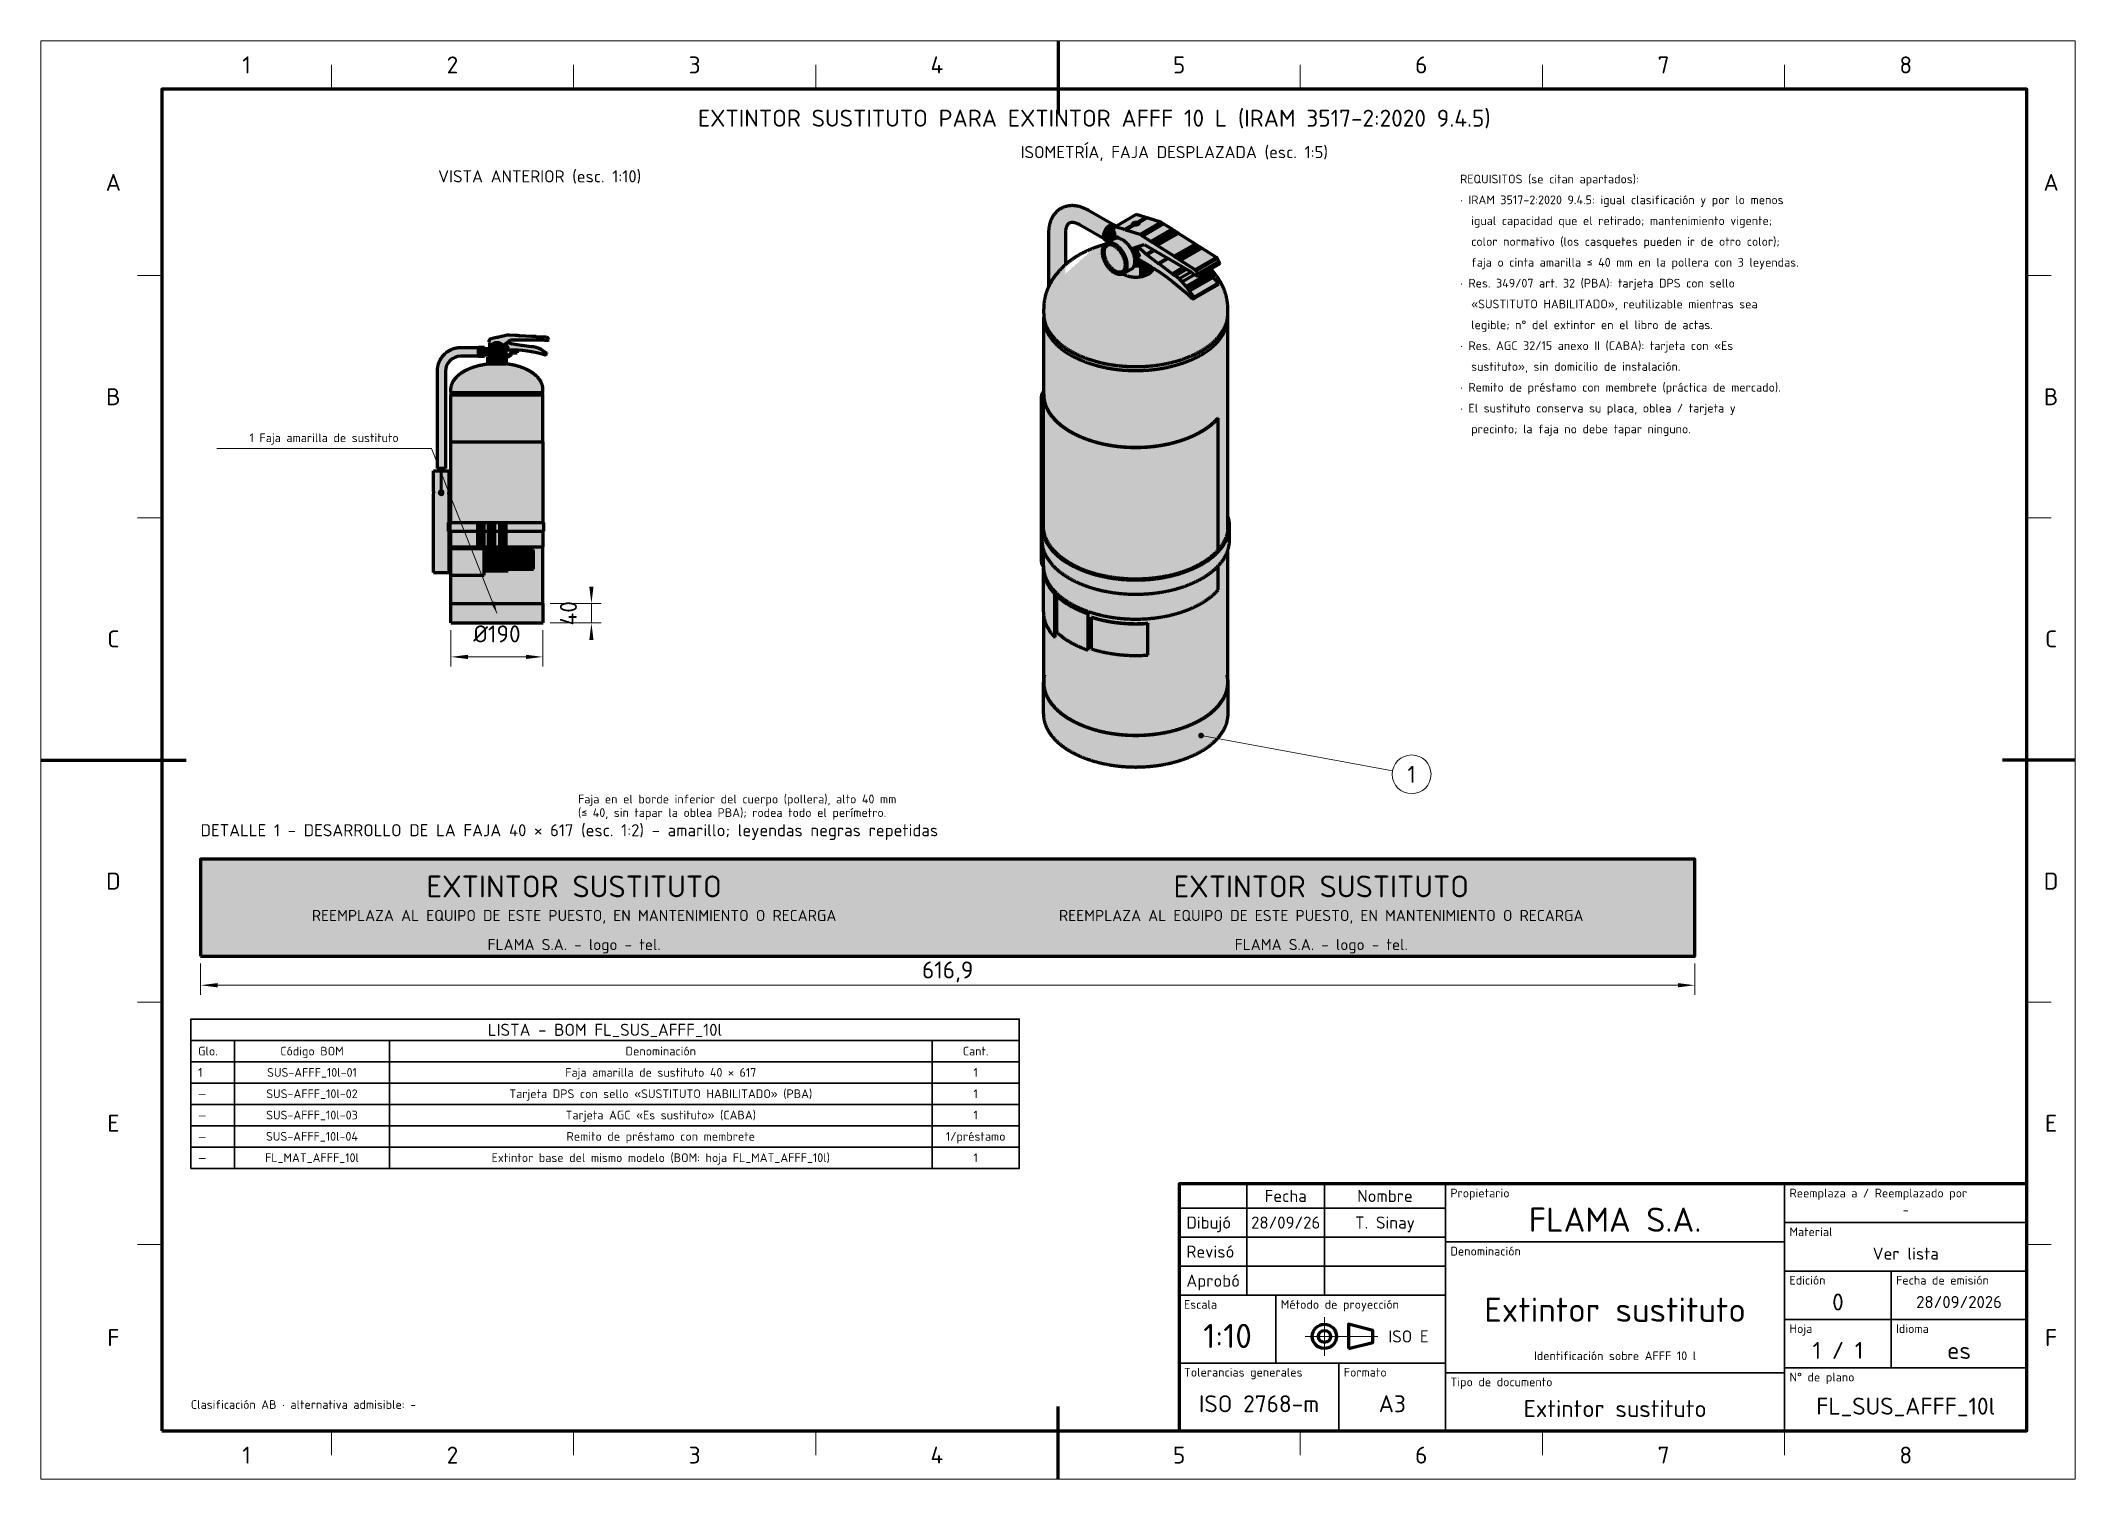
# Model space of a CAD drawing. Header units: millimetres. Extents: x 0 to 420, y 0 to 297.
import ezdxf
from ezdxf.enums import TextEntityAlignment as Align

# ---------------------------------------------------------------- set-up
doc = ezdxf.new("R2010")
doc.units = ezdxf.units.MM
doc.linetypes.add('IRAM-F-TRAZO-PUNTO', pattern=[20, 15, -2, 1, -2])
for name, color, linetype, lineweight in [('01-VISIBLE', 7, 'CONTINUOUS', 70), ('03-EJE', 1, 'IRAM-F-TRAZO-PUNTO', 18), ('04-COTA', 3, 'CONTINUOUS', 18), ('06-TEXTO', 7, 'CONTINUOUS', 25), ('07-RECUADRO', 7, 'CONTINUOUS', 70), ('08-FINA', 5, 'CONTINUOUS', 18), ('10-ROTULO', 7, 'CONTINUOUS', 35), ('11-TEXTO-ROTULO', 7, 'CONTINUOUS', 25), ('13-GRAFICA', 30, 'CONTINUOUS', 18)]:
    doc.layers.add(name, color=color, linetype=linetype, lineweight=lineweight)
doc.styles.add('ISO3098', font='isocpeur.ttf')
doc.dimstyles.new('FLAMA-IRAM', dxfattribs={"dimtxt": 3.5, "dimasz": 3.5, "dimexe": 2, "dimexo": 1.5, "dimgap": 1, "dimtad": 1, "dimdec": 1, "dimtxsty": 'ISO3098', "dimblk": 'IRAM_FLECHA', "dimblk1": 'IRAM_FLECHA', "dimblk2": 'IRAM_FLECHA', "dimcen": 2.5, "dimclrd": 256, "dimclre": 256, "dimclrt": 256, "dimazin": 3, "dimtfac": 1, "dimtmove": 0, "dimatfit": 3, "dimlwd": 18, "dimlwe": 18})

msp = doc.modelspace()

# ---------------------------------------------------------------- texts
at = {"layer": '06-TEXTO', "style": 'ISO3098'}
for s, height, p in [('1', 3.5, (42.5, 292)), ('2', 3.5, (85, 292)), ('3', 3.5, (135, 292)), ('4', 3.5, (185, 292)), ('5', 3.5, (235, 292)), ('6', 3.5, (285, 292)), ('7', 3.5, (335, 292)), ('8', 3.5, (385, 292)), ('EXTINTOR SUSTITUTO PARA EXTINTOR AFFF 10 L (IRAM 3517-2:2020 9.4.5)', 3.5, (217.5, 281)), ('ISOMETRÍA, FAJA DESPLAZADA (esc. 1:5)', 2.5, (234, 274)), ('A', 3.5, (15, 267.75)), ('VISTA ANTERIOR (esc. 1:10)', 2.5, (103, 269)), ('A', 3.5, (415, 267.75)), ('B', 3.5, (15, 223.5)), ('B', 3.5, (415, 223.5)), ('C', 3.5, (15, 173.5)), ('C', 3.5, (415, 173.5)), ('1', 3.5, (283, 145.542)), ('D', 3.5, (15, 123.5)), ('D', 3.5, (415, 123.5)), ('LISTA - BOM FL_SUS_AFFF_10l', 2.5, (116.5, 92.8)), ('Código BOM', 1.8, (56, 88.4)), ('Denominación', 1.8, (128, 88.4)), ('Cant.', 1.8, (193, 88.4)), ('SUS-AFFF_10l-01', 1.8, (56, 84)), ('Faja amarilla de sustituto 40 × 617', 1.8, (128, 84)), ('1', 1.8, (193, 84)), ('SUS-AFFF_10l-02', 1.8, (56, 79.6)), ('Tarjeta DPS con sello «SUSTITUTO HABILITADO» (PBA)', 1.8, (128, 79.6)), ('1', 1.8, (193, 79.6)), ('SUS-AFFF_10l-03', 1.8, (56, 75.2)), ('Tarjeta AGC «Es sustituto» (CABA)', 1.8, (128, 75.2)), ('1', 1.8, (193, 75.2)), ('E', 3.5, (15, 73.5)), ('SUS-AFFF_10l-04', 1.8, (56, 70.8)), ('Remito de préstamo con membrete', 1.8, (128, 70.8)), ('1/préstamo', 1.8, (193, 70.8)), ('E', 3.5, (415, 73.5)), ('FL_MAT_AFFF_10l', 1.8, (56, 66.4)), ('Extintor base del mismo modelo (BOM: hoja FL_MAT_AFFF_10l)', 1.8, (128, 66.4)), ('1', 1.8, (193, 66.4)), ('F', 3.5, (15, 29.25)), ('F', 3.5, (415, 29.25)), ('1', 3.5, (42.5, 5)), ('2', 3.5, (85, 5)), ('3', 3.5, (135, 5)), ('4', 3.5, (185, 5)), ('5', 3.5, (235, 5)), ('6', 3.5, (285, 5)), ('7', 3.5, (335, 5)), ('8', 3.5, (385, 5))]:
    msp.add_text(s, height=height, dxfattribs=at).set_placement(p, align=Align.MIDDLE_CENTER)
for s, height, p in [('REQUISITOS (se citan apartados):', 1.8, (293, 267)), ('· IRAM 3517-2:2020 9.4.5: igual clasificación y por lo menos', 1.8, (293, 262.7)), ('  igual capacidad que el retirado; mantenimiento vigente;', 1.8, (293, 258.4)), ('  color normativo (los casquetes pueden ir de otro color);', 1.8, (293, 254.1)), ('  faja o cinta amarilla ≤ 40 mm en la pollera con 3 leyendas.', 1.8, (293, 249.8)), ('· Res. 349/07 art. 32 (PBA): tarjeta DPS con sello', 1.8, (293, 245.5)), ('  «SUSTITUTO HABILITADO», reutilizable mientras sea', 1.8, (293, 241.2)), ('  legible; n° del extintor en el libro de actas.', 1.8, (293, 236.9)), ('· Res. AGC 32/15 anexo II (CABA): tarjeta con «Es', 1.8, (293, 232.6)), ('  sustituto», sin domicilio de instalación.', 1.8, (293, 228.3)), ('· Remito de préstamo con membrete (práctica de mercado).', 1.8, (293, 224)), ('· El sustituto conserva su placa, oblea / tarjeta y', 1.8, (293, 219.7)), ('  precinto; la faja no debe tapar ninguno.', 1.8, (293, 215.4)), ('(≤ 40, sin tapar la oblea PBA); rodea todo el perímetro.', 1.8, (110.913, 136.2)), ('Faja en el borde inferior del cuerpo (pollera), alto 40 mm', 1.8, (110.913, 139)), ('DETALLE 1 - DESARROLLO DE LA FAJA 40 × 617 (esc. 1:2) - amarillo; leyendas negras repetidas', 2.5, (33, 132)), ('Clasificación AB · alternativa admisible: -', 1.8, (31, 14))]:
    msp.add_text(s, height=height, dxfattribs=at).set_placement(p, align=Align.BOTTOM_LEFT)
msp.add_text('1 Faja amarilla de sustituto', height=1.8, dxfattribs=at).set_placement((58.51, 213.586), align=Align.BOTTOM_CENTER)
for s, p in [('Glo.', (32.5, 88.4)), ('1', (32.5, 84)), ('—', (32.5, 79.6)), ('—', (32.5, 75.2)), ('—', (32.5, 70.8)), ('—', (32.5, 66.4))]:
    msp.add_text(s, height=1.8, dxfattribs=at).set_placement(p, align=Align.MIDDLE_LEFT)
at = {"layer": '11-TEXTO-ROTULO', "style": 'ISO3098'}
for s, height, p in [('Fecha', 2.5, (257, 58.5)), ('Nombre', 2.5, (277.5, 58.5)), ('FLAMA S.A.', 5, (325, 53.6)), ('-', 1.8, (385, 55.6)), ('28/09/26', 2.5, (257, 53)), ('T. Sinay', 2.5, (277.5, 53)), ('Ver lista', 2.5, (385, 46.6)), ('0', 3.5, (371, 36.6)), ('28/09/2026', 2.5, (396, 36.6)), ('Extintor sustituto', 5, (325, 35)), ('1:10', 5, (245, 29.6)), ('Identificación sobre AFFF 10 l', 1.8, (325, 25.5)), ('1 / 1', 3.5, (371, 26.6)), ('es', 3.5, (396, 26.6)), ('ISO 2768-m', 3.5, (251.5, 15.6)), ('A3', 3.5, (279, 15.6)), ('FL_SUS_AFFF_10l', 3.5, (385, 15.1)), ('Extintor sustituto', 3.5, (325, 14.6))]:
    msp.add_text(s, height=height, dxfattribs=at).set_placement(p, align=Align.MIDDLE_CENTER)
for s, p in [('Propietario', (291, 60)), ('Reemplaza a / Reemplazado por', (361, 60)), ('Material', (361, 52)), ('Denominación', (291, 48)), ('Edición', (361, 42)), ('Fecha de emisión', (383, 42)), ('Escala', (236, 37)), ('Método de proyección', (256, 37)), ('Hoja', (361, 32)), ('Idioma', (383, 32)), ('Tolerancias generales', (236, 23)), ('Formato', (269, 23)), ('Tipo de documento', (291, 21)), ('N° de plano', (361, 22))]:
    msp.add_text(s, height=1.8, dxfattribs=at).set_placement(p, align=Align.TOP_LEFT)
for s, p in [('Dibujó', (236.5, 53)), ('Revisó', (236.5, 47)), ('Aprobó', (236.5, 41))]:
    msp.add_text(s, height=2.5, dxfattribs=at).set_placement(p, align=Align.MIDDLE_LEFT)
msp.add_text('ISO E', height=2.5, dxfattribs=at).set_placement((286.5, 29.5), align=Align.MIDDLE_RIGHT)
at = {"layer": '13-GRAFICA', "true_color": 0x191919, "style": 'ISO3098'}
for s, height, p in [('EXTINTOR SUSTITUTO', 4.5, (110.113, 122.4)), ('EXTINTOR SUSTITUTO', 4.5, (264.338, 122.4)), ('REEMPLAZA AL EQUIPO DE ESTE PUESTO, EN MANTENIMIENTO O RECARGA', 2.3, (110.113, 116.4)), ('REEMPLAZA AL EQUIPO DE ESTE PUESTO, EN MANTENIMIENTO O RECARGA', 2.3, (264.338, 116.4)), ('FLAMA S.A. - logo - tel.', 2.3, (110.113, 110.4)), ('FLAMA S.A. - logo - tel.', 2.3, (264.338, 110.4))]:
    msp.add_text(s, height=height, dxfattribs=at).set_placement(p, align=Align.MIDDLE_CENTER)

# ---------------------------------------------------------------- blocks, each defined once
blk = doc.blocks.new('IRAM_FLECHA')
blk.add_solid([(0, 0), (-1, 0.125), (-1, -0.125)])

# ---------------------------------------------------------------- dimensions: what is measured, and where the dimension line sits
at = {"layer": '04-COTA'}
msp.add_linear_dim(base=(113.686, 176.786), p1=(103.686, 176.786), p2=(103.686, 180.786), angle=90, dimstyle='FLAMA-IRAM', override={"dimlfac": 10}, dxfattribs=at).render()
for base, p1, p2, override in [((84.686, 169.786), (84.686, 176.786), (103.686, 176.786), {"dimlfac": 10, "dimpost": '%%c<>'}), ((33, 102), (33, 108), (341.451, 108), {"dimlfac": 2})]:
    msp.add_linear_dim(base=base, p1=p1, p2=p2, dimstyle='FLAMA-IRAM', override=override, dxfattribs=at).render()

# ---------------------------------------------------------------- hatches: boundary and pattern name
at = {"layer": '08-FINA'}
h = msp.add_hatch(color=7, dxfattribs=at)
h.dxf.hatch_style = 1
h.paths.add_polyline_path([(94.186, 178.786), (93.636, 181.257), (92.892, 180.962)])
h = msp.add_hatch(color=7, dxfattribs=at)
h.dxf.hatch_style = 1
edge = h.paths.add_edge_path()
edge.add_arc((239.532, 153.542), 0.6, 0, 360)
at = {"layer": '13-GRAFICA', "true_color": 0x202020}
h = msp.add_hatch(color=7, dxfattribs=at)
h.dxf.hatch_style = 1
h.paths.add_polyline_path([(208.094, 245.275), (208.094, 258.175), (208.194, 258.175), (208.294, 259.275), (208.394, 259.275), (208.394, 259.475), (208.494, 259.475), (208.494, 259.775), (208.594, 259.775), (208.594, 260.075), (208.694, 260.075), (208.694, 260.275), (208.794, 260.275), (208.794, 260.575), (208.894, 260.575), (208.894, 260.675), (209.094, 260.775), (209.094, 260.975), (209.494, 261.275), (209.494, 261.475), (209.594, 261.475), (209.994, 261.975), (210.194, 261.975), (210.294, 262.175), (210.494, 262.175), (210.494, 262.275), (210.694, 262.275), (210.694, 262.375), (210.894, 262.375), (210.994, 262.575), (211.494, 262.675), (211.494, 262.775), (212.894, 262.875), (212.894, 262.975), (213.794, 262.875), (213.794, 262.775), (214.794, 262.675), (214.794, 262.575), (214.994, 262.575), (214.994, 262.475), (215.194, 262.475), (215.194, 262.375), (215.494, 262.375), (215.494, 262.275), (215.694, 262.275), (215.694, 262.175), (215.894, 262.175), (215.894, 262.075), (216.094, 262.075), (216.094, 261.975), (216.294, 261.975), (216.294, 261.875), (216.894, 261.675), (216.994, 261.475), (217.594, 261.275), (217.694, 261.075), (218.094, 260.975), (218.194, 260.775), (218.794, 260.575), (218.894, 260.375), (219.494, 260.175), (219.594, 259.975), (220.194, 259.775), (220.294, 259.575), (220.694, 259.475), (220.794, 259.275), (221.194, 259.175), (221.094, 258.975), (220.594, 258.875), (220.594, 258.775), (219.894, 258.175), (219.794, 257.775), (219.594, 257.675), (219.494, 256.975), (219.394, 256.975), (219.394, 256.475), (219.494, 256.475), (219.494, 256.175), (219.594, 256.175), (219.594, 256.075), (219.394, 256.075), (219.294, 256.275), (218.894, 256.375), (218.794, 256.575), (218.194, 256.775), (218.094, 256.975), (217.494, 257.175), (217.394, 257.375), (216.794, 257.575), (216.694, 257.775), (216.294, 257.875), (216.194, 258.075), (215.594, 258.275), (215.494, 258.475), (214.894, 258.675), (214.794, 258.875), (214.594, 258.875), (214.594, 258.975), (214.394, 258.975), (214.394, 259.075), (214.094, 259.075), (214.094, 259.175), (213.894, 259.175), (213.894, 259.275), (213.694, 259.275), (213.694, 259.375), (212.794, 259.475), (212.794, 259.375), (212.394, 259.375), (212.394, 259.275), (212.194, 259.275), (212.194, 259.175), (211.994, 259.075), (211.994, 258.875), (211.794, 258.775), (211.694, 258.175), (211.594, 258.175), (211.594, 257.275), (211.494, 257.275), (211.494, 248.775), (211.194, 248.675), (210.494, 247.875), (210.294, 247.875), (210.294, 247.775), (209.494, 247.075), (209.494, 246.875), (209.194, 246.675), (209.194, 246.475), (208.794, 246.175), (208.794, 245.975), (208.494, 245.775), (208.494, 245.575), (208.394, 245.575), (208.194, 245.275)])
at = {"layer": '13-GRAFICA', "true_color": 0xd6d9de}
h = msp.add_hatch(color=7, dxfattribs=at)
h.dxf.hatch_style = 1
h.paths.add_polyline_path([(224.794, 254.375), (224.794, 254.575), (224.194, 255.075), (224.194, 255.275), (224.094, 255.275), (223.994, 255.475), (223.794, 255.475), (223.794, 255.575), (223.494, 255.675), (223.394, 255.875), (223.194, 255.875), (223.194, 255.975), (222.594, 256.175), (222.394, 256.475), (222.094, 256.475), (221.894, 256.175), (221.694, 256.175), (221.694, 257.375), (221.594, 257.375), (221.594, 257.575), (221.494, 257.575), (221.394, 257.875), (221.494, 257.875), (221.594, 258.475), (221.894, 258.575), (221.994, 258.775), (222.194, 258.775), (222.194, 258.875), (222.394, 258.875), (222.494, 259.075), (223.094, 259.275), (223.194, 259.475), (223.794, 259.675), (223.894, 259.875), (224.094, 259.875), (224.094, 259.975), (224.294, 259.975), (224.394, 260.175), (224.994, 260.375), (225.094, 260.575), (225.694, 260.775), (225.794, 260.975), (225.994, 260.975), (225.994, 261.075), (226.494, 261.075), (226.494, 260.975), (226.794, 260.975), (226.794, 260.875), (227.094, 260.875), (227.094, 260.775), (227.394, 260.775), (227.394, 260.675), (228.094, 260.575), (228.194, 260.375), (228.394, 260.475), (228.394, 260.375), (229.094, 260.275), (229.094, 260.175), (229.394, 260.175), (229.394, 260.075), (229.694, 260.075), (229.694, 259.975), (229.994, 259.975), (229.994, 259.875), (230.294, 259.875), (230.294, 259.775), (230.594, 259.775), (230.594, 259.675), (231.294, 259.575), (231.394, 259.375), (231.794, 259.275), (231.894, 259.075), (232.094, 259.075), (232.094, 258.975), (232.394, 258.875), (232.494, 258.675), (232.894, 258.575), (232.994, 258.375), (233.194, 258.375), (233.194, 258.275), (233.494, 258.175), (233.594, 257.975), (233.994, 257.875), (234.094, 257.675), (234.294, 257.675), (234.394, 257.475), (234.594, 257.475), (234.694, 257.275), (234.894, 257.275), (234.894, 257.175), (235.194, 257.075), (235.294, 256.875), (235.694, 256.775), (235.794, 256.575), (235.994, 256.575), (236.094, 256.375), (236.494, 256.275), (236.594, 256.075), (236.794, 256.075), (236.794, 255.975), (237.094, 255.875), (237.194, 255.675), (237.594, 255.575), (237.694, 255.375), (237.894, 255.375), (237.994, 255.175), (238.194, 255.175), (238.294, 254.975), (238.494, 254.975), (238.494, 254.875), (238.794, 254.775), (238.894, 254.575), (239.294, 254.475), (239.394, 254.275), (239.594, 254.275), (239.694, 254.075), (239.894, 254.075), (239.894, 253.975), (240.194, 253.875), (240.294, 253.675), (240.694, 253.575), (240.794, 253.375), (240.994, 253.375), (241.094, 253.175), (241.494, 253.075), (241.594, 252.875), (241.794, 252.875), (241.794, 252.775), (242.094, 252.675), (242.194, 252.475), (242.594, 252.375), (242.594, 252.275), (242.994, 251.975), (243.094, 251.575), (243.294, 251.475), (243.394, 250.875), (243.194, 250.875), (243.194, 250.775), (242.994, 250.775), (242.894, 250.575), (242.294, 250.375), (242.194, 250.175), (241.594, 249.975), (241.494, 249.775), (241.294, 249.775), (241.294, 249.675), (241.094, 249.675), (240.994, 249.475), (240.394, 249.275), (240.294, 249.075), (239.694, 248.875), (239.594, 248.675), (239.394, 248.675), (239.394, 248.575), (238.794, 248.375), (238.794, 248.475), (238.194, 248.675), (238.094, 248.875), (237.694, 248.975), (237.694, 249.175), (237.594, 249.175), (237.494, 249.375), (237.294, 249.375), (237.294, 249.475), (236.694, 249.675), (236.594, 249.875), (236.194, 249.975), (236.094, 250.175), (235.894, 250.175), (235.894, 250.275), (235.494, 250.375), (235.394, 250.575), (234.794, 250.775), (234.694, 250.975), (234.294, 251.075), (234.194, 251.275), (233.594, 251.475), (233.494, 251.675), (232.894, 251.875), (232.794, 252.075), (232.194, 252.275), (232.094, 252.475), (231.694, 252.575), (231.594, 252.775), (230.994, 252.975), (230.894, 253.175), (230.294, 253.375), (230.194, 253.575), (229.594, 253.775), (229.494, 253.975), (229.094, 254.075), (228.994, 254.275), (228.394, 254.475), (228.294, 254.675), (228.094, 254.675), (228.094, 254.775), (227.894, 254.775), (227.894, 254.875), (227.594, 254.875), (227.594, 254.775), (227.294, 254.775), (227.294, 254.675), (226.894, 254.675), (226.894, 254.575), (226.594, 254.575), (226.594, 254.475), (226.294, 254.475), (226.294, 254.375), (225.994, 254.375), (225.994, 254.275), (225.694, 254.275), (225.694, 254.175), (225.394, 254.175), (225.394, 254.075), (224.994, 254.075), (224.994, 254.275)])
h = msp.add_hatch(color=7, dxfattribs=at)
h.dxf.hatch_style = 1
h.paths.add_polyline_path([(220.194, 255.675), (219.794, 255.775), (219.794, 255.875), (219.594, 255.975), (219.594, 256.175), (219.494, 256.175), (219.494, 256.475), (219.394, 256.475), (219.394, 256.975), (219.494, 256.975), (219.594, 257.675), (219.794, 257.775), (219.894, 258.175), (219.994, 258.175), (220.594, 258.875), (221.094, 258.975), (221.094, 259.075), (221.694, 258.975), (221.694, 258.875), (221.994, 258.775), (221.994, 258.675), (221.594, 258.475), (221.594, 258.175), (221.494, 258.175), (221.494, 257.875), (221.394, 257.875), (221.494, 257.575), (221.594, 257.575), (221.594, 257.375), (221.694, 257.375), (221.694, 256.675), (221.594, 256.675), (221.594, 256.375), (221.494, 256.375), (221.494, 255.975), (221.094, 255.875), (220.994, 255.675), (220.794, 255.675), (220.794, 255.575), (220.594, 255.575), (220.594, 255.475), (220.394, 255.475), (220.394, 255.575), (220.194, 255.575)])
h = msp.add_hatch(color=7, dxfattribs=at)
h.dxf.hatch_style = 1
h.paths.add_polyline_path([(221.494, 256.375), (221.594, 256.375), (221.594, 256.675), (221.694, 256.675), (221.694, 256.075), (221.494, 256.075)])
h = msp.add_hatch(color=7, dxfattribs=at)
h.dxf.hatch_style = 1
h.paths.add_polyline_path([(222.594, 256.275), (222.594, 256.175), (221.894, 256.175), (222.094, 256.475), (222.394, 256.475), (222.394, 256.375)])
at = {"layer": '13-GRAFICA', "true_color": 0xc4c8ce}
h = msp.add_hatch(color=7, dxfattribs=at)
h.dxf.hatch_style = 1
h.paths.add_polyline_path([(211.194, 248.675), (211.394, 248.675), (211.394, 248.775), (211.494, 248.775), (212.094, 249.475), (212.294, 249.475), (212.994, 250.275), (213.194, 250.275), (213.794, 250.975), (213.994, 250.975), (214.694, 251.775), (214.894, 251.775), (215.594, 252.575), (215.794, 252.575), (215.794, 252.675), (215.894, 252.675), (216.494, 253.375), (216.694, 253.375), (217.394, 254.175), (217.694, 254.175), (217.694, 254.275), (218.494, 254.275), (218.494, 254.375), (219.294, 254.375), (219.294, 254.075), (219.194, 254.075), (219.194, 252.675), (219.294, 252.675), (219.294, 252.175), (219.394, 252.175), (219.394, 251.975), (219.494, 251.975), (219.594, 251.375), (219.794, 251.275), (219.794, 251.075), (219.894, 251.075), (219.994, 250.675), (220.194, 250.575), (220.194, 250.375), (220.894, 249.775), (220.994, 249.475), (221.194, 249.475), (221.194, 249.375), (221.494, 249.275), (221.594, 249.075), (221.794, 249.075), (221.794, 248.975), (221.994, 248.975), (221.994, 248.875), (222.294, 248.875), (222.294, 248.775), (223.294, 248.775), (223.294, 248.875), (223.494, 248.875), (223.494, 248.775), (223.694, 248.775), (223.694, 248.675), (223.894, 248.675), (223.894, 248.575), (224.094, 248.575), (224.094, 248.475), (224.894, 248.375), (224.894, 248.275), (226.494, 248.175), (226.494, 248.275), (227.694, 248.375), (227.694, 248.475), (227.994, 248.475), (227.994, 248.575), (228.194, 248.575), (228.194, 248.675), (228.694, 248.775), (228.894, 249.075), (229.094, 249.075), (229.094, 249.175), (229.494, 249.475), (229.594, 249.875), (229.894, 249.975), (229.994, 249.775), (230.194, 249.775), (230.294, 249.575), (230.694, 249.475), (230.794, 249.275), (230.994, 249.275), (231.094, 249.075), (231.294, 249.075), (231.494, 248.775), (231.694, 248.775), (231.794, 248.575), (231.994, 248.575), (232.194, 248.275), (232.394, 248.275), (232.494, 248.075), (232.694, 248.075), (232.994, 247.675), (233.194, 247.675), (233.194, 247.575), (233.294, 247.575), (233.394, 247.375), (233.594, 247.375), (233.794, 247.075), (233.994, 247.075), (234.394, 246.575), (234.594, 246.575), (234.594, 246.475), (234.694, 246.475), (234.894, 246.175), (235.094, 246.175), (235.494, 245.675), (235.694, 245.675), (236.294, 244.975), (236.494, 244.975), (236.494, 244.875), (236.594, 244.875), (237.394, 243.975), (237.594, 243.975), (237.694, 243.775), (238.294, 243.775), (238.394, 243.975), (238.994, 244.175), (239.094, 244.375), (239.694, 244.575), (239.794, 244.775), (240.194, 244.875), (240.294, 245.075), (240.894, 245.275), (240.994, 245.475), (241.594, 245.675), (241.694, 245.875), (242.094, 245.975), (242.194, 246.175), (242.794, 246.375), (242.894, 246.575), (243.094, 246.575), (243.094, 246.675), (243.294, 246.775), (243.294, 246.675), (244.094, 245.975), (244.094, 245.575), (244.194, 245.575), (244.194, 245.275), (244.294, 245.275), (244.294, 244.975), (244.394, 244.975), (244.394, 244.675), (244.494, 244.675), (244.494, 244.275), (244.594, 244.275), (244.594, 243.975), (244.694, 243.975), (244.694, 243.575), (244.794, 243.575), (244.894, 241.675), (244.994, 241.675), (244.994, 239.775), (244.894, 239.775), (244.894, 239.475), (244.794, 239.475), (244.794, 239.175), (244.694, 239.175), (244.694, 238.875), (244.594, 238.875), (244.494, 238.175), (244.394, 238.175), (244.394, 237.875), (244.294, 237.875), (244.194, 237.375), (243.994, 237.275), (243.994, 237.075), (243.694, 236.875), (243.694, 236.675), (243.294, 236.375), (243.294, 236.175), (242.994, 235.975), (242.994, 235.775), (242.594, 235.475), (242.594, 235.275), (242.494, 235.275), (242.094, 234.775), (241.894, 234.775), (241.694, 234.475), (241.494, 234.475), (241.394, 234.275), (241.194, 234.275), (240.994, 233.975), (240.794, 233.975), (240.594, 233.675), (240.394, 233.675), (240.194, 233.375), (239.994, 233.375), (239.994, 233.275), (239.894, 233.275), (239.794, 233.075), (239.594, 233.075), (239.494, 232.875), (238.994, 232.775), (238.994, 232.675), (238.794, 232.675), (238.794, 232.575), (238.594, 232.575), (238.594, 232.475), (238.394, 232.475), (238.394, 232.375), (238.194, 232.375), (238.194, 232.275), (237.894, 232.275), (237.894, 232.175), (237.694, 232.175), (237.694, 232.075), (237.494, 232.075), (237.494, 231.975), (237.294, 231.975), (237.294, 231.875), (236.994, 231.875), (236.994, 231.775), (236.794, 231.775), (236.794, 231.675), (236.594, 231.675), (236.594, 231.575), (236.394, 231.575), (236.394, 231.475), (236.194, 231.475), (236.194, 231.375), (235.894, 231.375), (235.894, 231.275), (235.594, 231.275), (235.594, 231.175), (235.194, 231.175), (235.194, 231.075), (234.794, 231.075), (234.794, 230.975), (234.394, 230.975), (234.394, 230.875), (233.694, 230.775), (233.694, 230.675), (233.294, 230.675), (233.294, 230.575), (232.894, 230.575), (232.894, 230.475), (232.494, 230.475), (232.494, 230.375), (232.094, 230.375), (232.094, 230.275), (231.694, 230.275), (231.694, 230.175), (229.894, 230.075), (229.894, 229.975), (228.994, 229.975), (228.994, 229.875), (227.994, 229.875), (227.994, 229.775), (222.494, 229.875), (222.494, 229.975), (221.894, 229.975), (221.894, 230.075), (221.394, 230.075), (221.394, 230.175), (220.794, 230.175), (220.794, 230.275), (220.294, 230.275), (220.294, 230.375), (219.694, 230.375), (219.694, 230.475), (219.094, 230.475), (219.094, 230.575), (218.094, 230.675), (218.094, 230.775), (217.894, 230.775), (217.894, 230.875), (217.594, 230.875), (217.594, 230.975), (217.294, 230.975), (217.294, 231.075), (216.994, 231.075), (216.994, 231.175), (216.094, 231.375), (216.094, 231.475), (215.894, 231.475), (215.894, 231.575), (215.594, 231.575), (215.594, 231.675), (215.294, 231.675), (215.294, 231.775), (214.394, 231.975), (214.394, 232.075), (213.994, 232.175), (213.894, 232.375), (213.294, 232.575), (213.194, 232.775), (212.794, 232.875), (212.694, 233.075), (212.494, 233.075), (212.494, 233.175), (212.094, 233.275), (211.994, 233.475), (211.794, 233.475), (211.794, 233.575), (211.394, 233.675), (211.294, 233.875), (211.094, 233.875), (210.094, 234.975), (209.894, 234.975), (209.894, 235.075), (208.694, 236.175), (208.694, 236.375), (208.494, 236.475), (208.494, 236.675), (208.394, 236.675), (208.394, 236.875), (208.294, 236.875), (208.294, 237.075), (208.194, 237.075), (207.994, 237.675), (207.794, 237.775), (207.794, 237.975), (207.694, 237.975), (207.694, 238.175), (207.594, 238.175), (207.594, 238.375), (207.494, 238.375), (207.494, 238.575), (207.394, 238.575), (207.394, 238.875), (207.294, 238.875), (207.294, 239.875), (207.194, 239.875), (207.194, 240.775), (207.094, 240.775), (207.094, 242.475), (207.194, 242.475), (207.194, 242.875), (207.294, 242.875), (207.294, 243.175), (207.394, 243.175), (207.394, 243.475), (207.494, 243.475), (207.494, 243.875), (207.594, 243.875), (207.794, 244.775), (207.894, 244.775), (207.894, 244.975), (208.094, 245.075), (208.094, 245.275), (208.494, 245.575), (208.494, 245.775), (208.794, 245.975), (208.794, 246.175), (209.194, 246.475), (209.194, 246.675), (209.494, 246.875), (209.494, 247.075), (209.594, 247.075), (210.294, 247.875), (210.494, 247.875)])
at = {"layer": '13-GRAFICA', "true_color": 0xffffff}
h = msp.add_hatch(color=7, dxfattribs=at)
h.dxf.hatch_style = 1
h.paths.add_polyline_path([(219.194, 252.675), (219.194, 254.075), (219.294, 254.075), (219.294, 254.375), (219.394, 254.375), (219.394, 254.575), (219.494, 254.575), (219.494, 254.775), (219.594, 254.775), (219.794, 255.075), (219.994, 255.075), (219.994, 255.175), (220.294, 255.275), (220.394, 255.475), (220.994, 255.675), (221.094, 255.875), (221.294, 255.875), (221.294, 255.975), (221.494, 255.975), (221.494, 256.075), (221.694, 256.075), (221.694, 256.175), (222.794, 256.175), (222.794, 256.075), (223.394, 255.875), (223.494, 255.675), (223.694, 255.675), (223.794, 255.475), (223.994, 255.475), (223.994, 255.375), (224.194, 255.275), (224.194, 255.075), (224.794, 254.575), (224.794, 254.375), (224.994, 254.275), (225.094, 253.875), (225.294, 253.775), (225.294, 253.575), (225.394, 253.575), (225.394, 253.375), (225.494, 253.375), (225.494, 253.075), (225.594, 253.075), (225.594, 252.775), (225.694, 252.775), (225.694, 252.375), (225.794, 252.375), (225.794, 251.875), (225.894, 251.875), (225.894, 251.075), (225.794, 251.075), (225.794, 250.675), (225.694, 250.675), (225.494, 250.075), (225.194, 249.975), (225.094, 249.775), (224.894, 249.775), (224.794, 249.575), (224.394, 249.475), (224.294, 249.275), (223.694, 249.075), (223.594, 248.875), (223.294, 248.875), (223.294, 248.775), (222.294, 248.775), (222.294, 248.875), (221.994, 248.875), (221.994, 248.975), (221.594, 249.075), (221.494, 249.275), (221.294, 249.275), (221.194, 249.475), (220.994, 249.475), (220.894, 249.775), (220.194, 250.375), (220.194, 250.575), (219.994, 250.675), (219.794, 251.275), (219.594, 251.375), (219.494, 251.975), (219.394, 251.975), (219.394, 252.175), (219.294, 252.175), (219.294, 252.675)])
at = {"layer": '13-GRAFICA', "true_color": 0xd6d9de}
h = msp.add_hatch(color=7, dxfattribs=at)
h.dxf.hatch_style = 1
h.paths.add_polyline_path([(225.694, 252.775), (225.594, 252.775), (225.494, 253.375), (225.394, 253.375), (225.294, 253.775), (225.094, 253.875), (225.094, 254.075), (225.394, 254.075), (225.394, 254.175), (225.694, 254.175), (225.694, 254.275), (225.994, 254.275), (225.994, 254.375), (226.294, 254.375), (226.294, 252.975), (226.294, 252.575), (226.294, 252.1), (225.994, 252.175), (225.894, 252.375), (225.694, 252.375)])
h = msp.add_hatch(color=7, dxfattribs=at)
h.dxf.hatch_style = 1
h.paths.add_polyline_path([(225.794, 252.375), (225.894, 252.375), (225.994, 252.175), (226.194, 252.175), (226.194, 252.075), (226.594, 251.975), (226.694, 251.775), (227.094, 251.675), (227.094, 250.975), (226.994, 250.975), (226.994, 250.875), (225.994, 250.975), (225.994, 251.075), (225.894, 251.075), (225.894, 251.875), (225.794, 251.875)])
h = msp.add_hatch(color=7, dxfattribs=at)
h.dxf.hatch_style = 1
h.paths.add_polyline_path([(226.294, 254.475), (226.594, 254.475), (226.594, 254.575), (226.794, 254.575), (226.794, 252.675), (226.494, 253.075), (226.294, 252.975), (226.294, 254.375)])
h = msp.add_hatch(color=7, dxfattribs=at)
h.dxf.hatch_style = 1
h.paths.add_polyline_path([(226.494, 252.375), (226.494, 252.475), (226.294, 252.575), (226.294, 252.975), (226.394, 252.975), (226.394, 253.075), (226.794, 252.775), (226.794, 252.475)])
h = msp.add_hatch(color=7, dxfattribs=at)
h.dxf.hatch_style = 1
h.paths.add_polyline_path([(226.694, 251.775), (226.594, 251.975), (226.394, 251.975), (226.394, 252.075), (226.294, 252.1), (226.294, 252.575), (226.394, 252.575), (226.494, 252.375), (226.794, 252.475), (226.794, 251.775)])
h = msp.add_hatch(color=7, dxfattribs=at)
h.dxf.hatch_style = 1
h.paths.add_polyline_path([(226.894, 254.575), (226.894, 254.675), (227.294, 254.675), (227.294, 254.775), (227.894, 254.875), (227.894, 254.775), (228.294, 254.675), (228.394, 254.475), (228.994, 254.275), (229.094, 254.075), (229.494, 253.975), (229.594, 253.775), (230.194, 253.575), (230.294, 253.375), (230.494, 253.375), (230.494, 253.275), (230.894, 253.175), (230.994, 252.975), (231.594, 252.775), (231.694, 252.575), (232.094, 252.475), (232.194, 252.275), (232.394, 252.275), (232.394, 252.175), (232.794, 252.075), (232.894, 251.875), (233.494, 251.675), (233.594, 251.475), (234.194, 251.275), (234.294, 251.075), (234.694, 250.975), (234.794, 250.775), (234.994, 250.775), (234.994, 250.675), (235.394, 250.575), (235.494, 250.375), (236.094, 250.175), (236.194, 249.975), (236.594, 249.875), (236.694, 249.675), (236.894, 249.675), (236.894, 249.575), (237.494, 249.375), (237.494, 249.275), (237.694, 249.175), (237.694, 248.975), (238.094, 248.875), (238.194, 248.675), (238.394, 248.675), (238.394, 248.575), (238.594, 248.575), (238.594, 248.475), (238.794, 248.475), (238.794, 248.375), (238.994, 248.375), (238.994, 248.475), (239.594, 248.675), (239.694, 248.875), (239.894, 248.875), (239.894, 248.975), (240.294, 249.075), (240.394, 249.275), (240.594, 249.275), (240.594, 249.375), (240.794, 249.375), (240.794, 249.475), (241.094, 249.575), (241.194, 249.275), (241.694, 248.875), (241.794, 248.475), (242.094, 248.275), (242.094, 248.075), (242.194, 248.075), (242.194, 247.975), (242.394, 247.875), (242.394, 247.675), (242.794, 247.375), (242.794, 247.175), (243.094, 246.975), (243.194, 246.675), (242.894, 246.575), (242.794, 246.375), (242.194, 246.175), (242.094, 245.975), (241.694, 245.875), (241.594, 245.675), (240.994, 245.475), (240.894, 245.275), (240.294, 245.075), (240.194, 244.875), (239.794, 244.775), (239.694, 244.575), (239.094, 244.375), (238.994, 244.175), (238.394, 243.975), (238.294, 243.775), (237.694, 243.775), (237.694, 243.875), (237.394, 243.975), (236.494, 244.975), (236.294, 244.975), (235.694, 245.675), (235.494, 245.675), (235.094, 246.175), (234.894, 246.175), (234.894, 246.275), (234.794, 246.275), (234.594, 246.575), (234.394, 246.575), (233.994, 247.075), (233.794, 247.075), (233.594, 247.375), (233.394, 247.375), (233.194, 247.675), (232.994, 247.675), (232.694, 248.075), (232.494, 248.075), (232.394, 248.275), (232.194, 248.275), (231.994, 248.575), (231.794, 248.575), (231.794, 248.675), (231.494, 248.775), (231.294, 249.075), (231.094, 249.075), (231.094, 249.175), (230.794, 249.275), (230.694, 249.475), (230.294, 249.575), (230.194, 249.775), (229.994, 249.775), (229.894, 249.975), (229.694, 249.975), (229.594, 250.175), (229.394, 250.175), (229.394, 250.275), (229.094, 250.375), (228.994, 250.575), (228.394, 250.775), (228.294, 250.975), (227.894, 251.075), (227.794, 251.275), (227.194, 251.475), (227.094, 251.675), (226.894, 251.675), (226.894, 251.775), (226.794, 251.775), (226.794, 252.475), (226.794, 252.675), (226.794, 254.575)])
at = {"layer": '13-GRAFICA', "true_color": 0xc4c8ce}
h = msp.add_hatch(color=7, dxfattribs=at)
h.dxf.hatch_style = 1
h.paths.add_polyline_path([(224.094, 248.475), (224.094, 248.575), (223.894, 248.575), (223.894, 248.675), (223.694, 248.675), (223.694, 248.775), (223.494, 248.775), (223.494, 248.875), (223.594, 248.875), (223.694, 249.075), (224.294, 249.275), (224.394, 249.475), (224.794, 249.575), (224.794, 249.675), (225.094, 249.775), (225.194, 249.975), (225.394, 249.975), (225.494, 250.275), (225.594, 250.275), (225.594, 250.475), (225.694, 250.475), (225.694, 250.675), (225.794, 250.675), (225.794, 250.975), (226.294, 250.975), (226.294, 250.875), (226.994, 250.875), (226.994, 250.975), (227.094, 250.975), (227.094, 248.475), (229.594, 249.875), (229.494, 249.475), (229.394, 249.475), (229.094, 249.075), (228.894, 249.075), (228.694, 248.775), (228.194, 248.675), (228.194, 248.575), (227.694, 248.475), (227.694, 248.375), (226.494, 248.275), (226.494, 248.175), (225.594, 248.175), (225.594, 248.275), (224.894, 248.275), (224.894, 248.375)])
at = {"layer": '13-GRAFICA', "true_color": 0xc81e2d}
h = msp.add_hatch(color=7, dxfattribs=at)
h.dxf.hatch_style = 1
h.paths.add_polyline_path([(227.094, 248.475), (227.094, 251.575), (227.394, 251.475), (227.394, 251.375), (227.594, 251.375), (227.594, 251.275), (227.794, 251.275), (227.894, 251.075), (228.294, 250.975), (228.394, 250.775), (228.994, 250.575), (229.094, 250.375), (229.294, 250.375), (229.394, 250.175), (229.694, 250.075), (229.694, 249.875), (229.094, 249.675), (228.994, 249.475), (228.394, 249.275), (228.294, 249.075), (227.694, 248.875), (227.594, 248.675), (227.394, 248.675), (227.394, 248.575), (227.194, 248.575), (227.194, 248.475)])
at = {"layer": '13-GRAFICA', "true_color": 0xc4c8ce}
h = msp.add_hatch(color=7, dxfattribs=at)
h.dxf.hatch_style = 1
h.paths.add_polyline_path([(207.094, 240.775), (207.194, 240.775), (207.294, 238.875), (207.394, 238.875), (207.394, 238.575), (207.494, 238.575), (207.494, 238.375), (207.594, 238.375), (207.794, 237.775), (207.994, 237.675), (207.994, 237.475), (208.094, 237.475), (208.094, 237.275), (208.194, 237.275), (208.194, 237.075), (208.294, 237.075), (208.494, 236.475), (208.694, 236.375), (208.694, 236.175), (208.794, 236.175), (209.894, 234.975), (210.094, 234.975), (211.094, 233.875), (211.294, 233.875), (211.394, 233.675), (211.594, 233.675), (211.594, 233.575), (211.994, 233.475), (212.094, 233.275), (212.694, 233.075), (212.794, 232.875), (213.194, 232.775), (213.294, 232.575), (213.894, 232.375), (213.994, 232.175), (214.194, 232.175), (214.194, 232.075), (214.394, 232.075), (214.394, 231.975), (214.694, 231.975), (214.694, 231.875), (214.994, 231.875), (214.994, 231.775), (215.294, 231.775), (215.294, 231.675), (215.594, 231.675), (215.594, 231.575), (215.894, 231.575), (215.894, 231.475), (216.094, 231.475), (216.094, 231.375), (216.394, 231.375), (216.394, 231.275), (216.694, 231.275), (216.694, 231.175), (216.994, 231.175), (216.994, 231.075), (217.894, 230.875), (217.894, 230.775), (218.094, 230.775), (218.094, 230.675), (218.594, 230.675), (218.594, 230.575), (219.094, 230.575), (219.094, 230.475), (219.694, 230.475), (219.694, 230.375), (220.294, 230.375), (220.294, 230.275), (220.794, 230.275), (220.794, 230.175), (221.394, 230.175), (221.394, 230.075), (221.894, 230.075), (221.894, 229.975), (222.494, 229.975), (222.494, 229.875), (224.694, 229.875), (224.694, 229.775), (227.994, 229.775), (227.994, 229.875), (228.994, 229.875), (228.994, 229.975), (231.694, 230.175), (231.694, 230.275), (232.094, 230.275), (232.094, 230.375), (232.494, 230.375), (232.494, 230.475), (232.894, 230.475), (232.894, 230.575), (234.094, 230.775), (234.094, 230.875), (234.394, 230.875), (234.394, 230.975), (235.594, 231.175), (235.594, 231.275), (236.194, 231.375), (236.194, 231.475), (236.394, 231.475), (236.394, 231.575), (236.594, 231.575), (236.594, 231.675), (236.794, 231.675), (236.794, 231.775), (236.994, 231.775), (236.994, 231.875), (237.294, 231.875), (237.294, 231.975), (237.494, 231.975), (237.494, 232.075), (237.694, 232.075), (237.694, 232.175), (237.894, 232.175), (237.894, 232.275), (238.194, 232.275), (238.194, 232.375), (238.394, 232.375), (238.394, 232.475), (238.594, 232.475), (238.594, 232.575), (238.794, 232.575), (238.794, 232.675), (238.994, 232.675), (238.994, 232.775), (239.494, 232.875), (239.494, 232.975), (239.794, 233.075), (239.994, 233.375), (240.194, 233.375), (240.394, 233.675), (240.594, 233.675), (240.794, 233.975), (240.994, 233.975), (241.194, 234.275), (241.394, 234.275), (241.394, 234.375), (241.694, 234.475), (241.894, 234.775), (242.094, 234.775), (242.094, 234.875), (242.594, 235.275), (242.594, 235.475), (242.994, 235.775), (242.994, 235.975), (243.294, 236.175), (243.294, 236.375), (243.694, 236.675), (243.694, 236.875), (243.794, 236.875), (243.794, 236.975), (243.994, 237.075), (243.994, 237.275), (244.194, 237.375), (244.294, 237.875), (244.394, 237.875), (244.394, 238.175), (244.494, 238.175), (244.494, 238.575), (244.594, 238.575), (244.594, 238.875), (244.694, 238.875), (244.694, 239.175), (244.794, 239.175), (244.794, 239.475), (244.894, 239.475), (244.894, 239.775), (244.994, 239.775), (244.994, 195.775), (244.894, 195.775), (244.894, 195.475), (244.794, 195.475), (244.794, 195.175), (244.694, 195.175), (244.694, 194.775), (244.594, 194.775), (244.594, 194.475), (244.494, 194.475), (244.294, 193.575), (244.194, 193.575), (244.094, 193.275), (243.794, 193.075), (243.794, 192.875), (243.394, 192.575), (243.394, 192.375), (243.094, 192.175), (243.094, 191.975), (242.994, 191.975), (242.994, 218.975), (242.794, 218.975), (242.294, 218.375), (242.094, 218.375), (241.594, 217.775), (241.394, 217.775), (240.794, 217.075), (240.594, 217.075), (240.594, 216.975), (240.294, 216.875), (240.194, 216.675), (239.994, 216.675), (239.994, 216.575), (239.794, 216.575), (239.794, 216.475), (239.594, 216.475), (239.594, 216.375), (239.394, 216.375), (239.394, 216.275), (238.794, 216.075), (238.694, 215.875), (238.494, 215.875), (238.494, 215.775), (238.294, 215.775), (238.294, 215.675), (238.094, 215.675), (238.094, 215.575), (237.894, 215.575), (237.894, 215.475), (237.694, 215.475), (237.694, 215.375), (237.494, 215.375), (237.494, 215.275), (237.294, 215.275), (237.294, 215.175), (237.094, 215.175), (237.094, 215.075), (236.794, 215.075), (236.794, 214.975), (236.494, 214.975), (236.494, 214.875), (236.194, 214.875), (236.194, 214.775), (235.894, 214.775), (235.894, 214.675), (235.594, 214.675), (235.594, 214.575), (235.294, 214.575), (235.294, 214.475), (234.994, 214.475), (234.994, 214.375), (234.594, 214.375), (234.594, 214.275), (234.294, 214.275), (234.294, 214.175), (233.994, 214.175), (233.994, 214.075), (233.694, 214.075), (233.694, 213.975), (233.394, 213.975), (233.394, 213.875), (232.294, 213.775), (232.294, 213.675), (231.594, 213.675), (231.594, 213.575), (230.994, 213.575), (230.994, 213.475), (230.394, 213.475), (230.394, 213.375), (229.794, 213.375), (229.794, 213.275), (229.194, 213.275), (229.194, 213.175), (224.294, 213.075), (224.294, 213.175), (223.494, 213.175), (223.494, 213.275), (222.594, 213.275), (222.594, 213.375), (221.694, 213.375), (221.694, 213.475), (220.094, 213.575), (220.094, 213.675), (219.294, 213.775), (219.294, 213.875), (218.994, 213.875), (218.994, 213.975), (218.594, 213.975), (218.594, 214.075), (217.794, 214.175), (217.794, 214.275), (217.494, 214.275), (217.494, 214.375), (217.094, 214.375), (217.094, 214.475), (216.694, 214.475), (216.694, 214.575), (215.994, 214.675), (215.994, 214.775), (215.794, 214.775), (215.794, 214.875), (215.594, 214.875), (215.594, 214.975), (215.394, 214.975), (215.394, 215.075), (215.194, 215.075), (215.194, 215.175), (214.894, 215.175), (214.894, 215.275), (214.694, 215.275), (214.694, 215.375), (214.494, 215.375), (214.494, 215.475), (214.294, 215.475), (214.294, 215.575), (214.094, 215.575), (214.094, 215.675), (213.794, 215.675), (213.794, 215.775), (213.594, 215.775), (213.594, 215.875), (213.394, 215.875), (213.394, 215.975), (213.194, 215.975), (213.194, 216.075), (212.994, 216.075), (212.994, 216.175), (212.694, 216.175), (212.594, 216.375), (212.394, 216.375), (212.294, 216.575), (212.094, 216.575), (211.894, 216.875), (211.694, 216.875), (211.494, 217.175), (211.294, 217.175), (211.094, 217.475), (210.894, 217.475), (210.894, 217.575), (210.594, 217.675), (210.394, 217.975), (210.194, 217.975), (209.994, 218.275), (209.794, 218.275), (209.794, 218.475), (209.394, 218.775), (209.394, 218.975), (208.994, 219.275), (208.994, 219.475), (208.594, 219.775), (208.594, 219.975), (208.494, 219.975), (208.494, 220.075), (208.194, 220.275), (208.194, 220.475), (207.994, 220.575), (207.894, 221.075), (207.794, 221.075), (207.794, 221.375), (207.694, 221.375), (207.594, 221.875), (207.494, 221.875), (207.394, 222.375), (207.294, 222.375), (207.294, 222.775), (207.194, 222.775), (207.194, 224.375), (207.094, 224.375)])
at = {"layer": '13-GRAFICA', "true_color": 0xd6d9de}
h = msp.add_hatch(color=7, dxfattribs=at)
h.dxf.hatch_style = 1
h.paths.add_polyline_path([(92.586, 233.786), (92.486, 234.986), (92.586, 234.986), (92.586, 235.286), (92.686, 235.286), (92.686, 235.386), (92.886, 235.386), (92.886, 235.486), (93.386, 235.486), (93.386, 235.586), (93.786, 235.586), (93.786, 235.686), (94.286, 235.686), (94.286, 235.786), (94.686, 235.786), (94.686, 235.886), (95.087, 235.886), (95.087, 235.986), (95.486, 235.986), (95.486, 236.086), (95.986, 236.086), (95.986, 236.186), (97.986, 236.186), (97.986, 236.086), (99.786, 236.086), (99.786, 235.986), (103.486, 235.886), (103.486, 235.786), (104.587, 235.786), (104.587, 235.686), (104.786, 235.586), (104.786, 235.386), (104.886, 235.386), (104.886, 235.186), (103.886, 235.186), (103.886, 235.286), (96.986, 235.286), (96.986, 235.186), (96.786, 235.186), (96.586, 234.886), (96.386, 234.886), (96.086, 234.486), (95.886, 234.486), (95.686, 234.186), (95.286, 234.186), (95.087, 234.486), (94.087, 234.686), (94.087, 234.586), (93.286, 234.486), (93.186, 234.286), (92.886, 234.186), (92.886, 233.986), (92.786, 233.986), (92.686, 233.786)])
at = {"layer": '13-GRAFICA', "true_color": 0x202020}
h = msp.add_hatch(color=7, dxfattribs=at)
h.dxf.hatch_style = 1
h.paths.add_polyline_path([(81.786, 208.686), (81.786, 228.886), (81.886, 228.886), (81.886, 229.786), (81.986, 229.786), (82.186, 230.686), (82.286, 230.686), (82.386, 231.086), (82.587, 231.186), (82.686, 231.586), (82.786, 231.586), (83.786, 232.686), (83.986, 232.686), (84.087, 232.886), (84.486, 232.986), (84.587, 233.186), (84.886, 233.186), (84.886, 233.286), (85.186, 233.286), (85.186, 233.386), (85.486, 233.386), (85.486, 233.486), (86.087, 233.486), (86.087, 233.586), (90.386, 233.586), (90.386, 231.886), (86.486, 231.886), (86.486, 231.786), (85.886, 231.786), (85.886, 231.686), (85.286, 231.586), (85.186, 231.386), (84.786, 231.286), (84.786, 231.186), (84.186, 230.686), (84.186, 230.486), (83.986, 230.386), (83.986, 230.186), (83.886, 230.186), (83.886, 229.986), (83.786, 229.986), (83.686, 229.386), (83.587, 229.386), (83.587, 208.686)])
at = {"layer": '13-GRAFICA', "true_color": 0xd6d9de}
h = msp.add_hatch(color=7, dxfattribs=at)
h.dxf.hatch_style = 1
h.paths.add_polyline_path([(90.386, 231.786), (90.386, 233.586), (91.586, 233.586), (91.586, 231.786)])
h = msp.add_hatch(color=7, dxfattribs=at)
h.dxf.hatch_style = 1
h.paths.add_polyline_path([(91.586, 233.386), (92.486, 233.386), (92.486, 233.186), (92.386, 233.186), (92.386, 232.486), (92.486, 232.486), (92.486, 232.186), (92.586, 232.186), (92.586, 232.086), (91.586, 232.086)])
at = {"layer": '13-GRAFICA', "true_color": 0xc4c8ce}
h = msp.add_hatch(color=7, dxfattribs=at)
h.dxf.hatch_style = 1
h.paths.add_polyline_path([(92.286, 230.286), (92.286, 231.686), (92.886, 231.686), (93.086, 231.386), (93.286, 231.386), (93.386, 231.186), (93.686, 231.186), (93.686, 231.086), (94.686, 231.086), (94.686, 231.186), (94.986, 231.186), (95.087, 231.386), (95.286, 231.386), (95.486, 231.686), (96.086, 231.686), (96.086, 230.686), (95.986, 230.686), (96.086, 230.286)])
at = {"layer": '13-GRAFICA', "true_color": 0xffffff}
h = msp.add_hatch(color=7, dxfattribs=at)
h.dxf.hatch_style = 1
h.paths.add_polyline_path([(92.386, 233.186), (92.486, 233.186), (92.486, 233.586), (92.586, 233.586), (92.586, 233.786), (92.886, 233.986), (92.886, 234.186), (93.086, 234.186), (93.286, 234.486), (94.286, 234.686), (94.286, 234.586), (95.087, 234.486), (95.286, 234.186), (95.486, 234.186), (95.486, 233.986), (95.587, 233.986), (95.587, 233.886), (95.786, 233.786), (95.786, 233.586), (95.886, 233.586), (95.986, 232.486), (95.886, 232.486), (95.886, 232.186), (95.786, 232.186), (95.686, 231.786), (95.587, 231.786), (95.286, 231.386), (95.087, 231.386), (94.986, 231.186), (94.686, 231.186), (94.686, 231.086), (93.686, 231.086), (93.686, 231.186), (93.386, 231.186), (93.286, 231.386), (93.086, 231.386), (93.086, 231.486), (92.686, 231.786), (92.686, 231.986), (92.586, 231.986), (92.586, 232.186), (92.486, 232.186), (92.486, 232.486), (92.386, 232.486)])
at = {"layer": '13-GRAFICA', "true_color": 0xd6d9de}
h = msp.add_hatch(color=7, dxfattribs=at)
h.dxf.hatch_style = 1
h.paths.add_polyline_path([(95.786, 233.586), (95.786, 233.786), (95.686, 233.786), (95.486, 234.086), (95.786, 234.186), (96.086, 234.586), (96.086, 233.686), (96.086, 233.186), (95.886, 233.186), (95.886, 233.586)])
h = msp.add_hatch(color=7, dxfattribs=at)
h.dxf.hatch_style = 1
h.paths.add_polyline_path([(95.986, 232.086), (95.986, 231.786), (95.686, 231.886), (95.686, 231.986)])
h = msp.add_hatch(color=7, dxfattribs=at)
h.dxf.hatch_style = 1
h.paths.add_polyline_path([(95.886, 232.486), (95.986, 232.486), (95.986, 232.086), (95.786, 232.086)])
at = {"layer": '13-GRAFICA', "true_color": 0xc81e2d}
h = msp.add_hatch(color=7, dxfattribs=at)
h.dxf.hatch_style = 1
h.paths.add_polyline_path([(95.986, 231.786), (95.986, 232.286), (96.086, 232.286), (96.086, 231.786)])
at = {"layer": '13-GRAFICA', "true_color": 0xd6d9de}
h = msp.add_hatch(color=7, dxfattribs=at)
h.dxf.hatch_style = 1
h.paths.add_polyline_path([(96.486, 234.666), (96.486, 233.786), (96.186, 233.886), (96.086, 233.686), (96.086, 234.586)])
h = msp.add_hatch(color=7, dxfattribs=at)
h.dxf.hatch_style = 1
h.paths.add_polyline_path([(96.486, 233.786), (96.386, 233.586), (96.086, 233.686), (96.186, 233.886)])
h = msp.add_hatch(color=7, dxfattribs=at)
h.dxf.hatch_style = 1
h.paths.add_polyline_path([(96.086, 233.186), (96.086, 233.686), (96.386, 233.586), (96.486, 233.786), (96.486, 233.186)])
h = msp.add_hatch(color=7, dxfattribs=at)
h.dxf.hatch_style = 1
h.paths.add_polyline_path([(96.686, 232.186), (96.986, 232.386), (96.986, 232.686), (97.087, 232.686), (96.986, 233.186), (97.286, 233.186), (97.286, 232.386), (97.186, 232.386), (97.186, 232.186), (97.087, 232.186), (96.886, 231.886), (96.686, 231.886), (96.686, 231.786), (96.086, 231.786), (96.086, 232.086), (96.686, 232.086)])
h = msp.add_hatch(color=7, dxfattribs=at)
h.dxf.hatch_style = 1
h.paths.add_polyline_path([(96.586, 234.686), (96.586, 234.586), (96.886, 234.586), (96.886, 234.486), (97.186, 234.486), (97.186, 234.386), (97.686, 234.386), (97.686, 234.286), (98.286, 234.286), (98.286, 234.186), (98.986, 234.186), (98.986, 234.086), (99.786, 234.086), (99.786, 233.986), (100.386, 233.986), (100.386, 233.886), (101.086, 233.886), (101.086, 233.786), (102.286, 233.686), (102.286, 233.586), (102.586, 233.586), (102.586, 233.486), (102.886, 233.486), (102.886, 233.386), (103.486, 233.186), (103.686, 232.886), (103.886, 232.886), (103.986, 232.686), (104.386, 232.586), (104.486, 232.286), (104.386, 232.286), (104.386, 232.186), (103.886, 232.186), (103.886, 232.286), (103.186, 232.386), (103.186, 232.486), (102.786, 232.486), (102.786, 232.586), (102.386, 232.586), (102.386, 232.686), (101.886, 232.686), (101.886, 232.786), (101.386, 232.786), (101.386, 232.886), (100.786, 232.886), (100.786, 232.986), (99.986, 232.986), (99.986, 233.086), (98.786, 233.086), (98.786, 233.186), (96.486, 233.186), (96.486, 233.786), (96.486, 234.666)])
at = {"layer": '13-GRAFICA', "true_color": 0xffd200}
h = msp.add_hatch(color=7, dxfattribs=at)
h.dxf.hatch_style = 1
h.paths.add_polyline_path([(97.286, 232.586), (97.286, 233.086), (98.286, 233.086), (98.286, 232.586)])
at = {"layer": '13-GRAFICA', "true_color": 0xc4c8ce}
h = msp.add_hatch(color=7, dxfattribs=at)
h.dxf.hatch_style = 1
h.paths.add_polyline_path([(84.686, 224.386), (84.686, 225.086), (84.786, 225.086), (84.786, 225.386), (84.886, 225.386), (84.886, 225.586), (84.986, 225.586), (84.986, 225.786), (85.087, 225.786), (85.087, 226.086), (85.186, 226.086), (85.286, 226.486), (85.486, 226.586), (85.486, 226.786), (85.686, 226.886), (85.686, 227.086), (85.986, 227.286), (85.986, 227.486), (86.087, 227.486), (86.386, 227.886), (86.587, 227.886), (86.686, 228.086), (86.886, 228.086), (87.087, 228.386), (87.286, 228.386), (87.386, 228.586), (87.587, 228.586), (87.686, 228.786), (87.886, 228.786), (87.886, 228.886), (87.986, 228.886), (88.086, 229.086), (88.286, 229.086), (88.286, 229.186), (88.586, 229.186), (88.586, 229.286), (88.886, 229.286), (88.886, 229.386), (89.186, 229.386), (89.186, 229.486), (89.486, 229.486), (89.486, 229.586), (89.786, 229.586), (89.786, 229.686), (90.087, 229.686), (90.087, 229.786), (90.386, 229.786), (90.386, 229.886), (90.686, 229.886), (90.686, 229.986), (90.986, 229.986), (90.986, 230.086), (92.086, 230.186), (92.086, 230.286), (96.286, 230.286), (96.286, 230.186), (96.986, 230.186), (96.986, 230.086), (97.486, 230.086), (97.486, 229.986), (98.686, 229.786), (98.686, 229.686), (98.986, 229.686), (98.986, 229.586), (99.486, 229.486), (99.486, 229.386), (99.686, 229.386), (99.686, 229.286), (100.286, 229.186), (100.286, 229.086), (100.486, 229.086), (100.586, 228.886), (100.786, 228.886), (100.786, 228.786), (100.986, 228.786), (101.086, 228.586), (101.286, 228.586), (101.286, 228.486), (101.486, 228.486), (101.586, 228.286), (101.786, 228.286), (102.186, 227.786), (102.386, 227.786), (102.386, 227.686), (102.586, 227.586), (102.586, 227.386), (102.686, 227.386), (102.686, 227.286), (102.986, 227.086), (102.986, 226.886), (103.186, 226.786), (103.186, 226.586), (103.286, 226.586), (103.286, 226.386), (103.386, 226.386), (103.386, 226.186), (103.486, 226.186), (103.486, 225.886), (103.586, 225.886), (103.586, 225.386), (103.686, 225.386), (103.686, 224.386)])
h = msp.add_hatch(color=7, dxfattribs=at)
h.dxf.hatch_style = 1
h.paths.add_polyline_path([(84.686, 224.186), (84.786, 224.186), (84.786, 224.386), (103.586, 224.386), (103.586, 224.186), (103.686, 224.186), (103.686, 214.186), (84.686, 214.186)])
at = {"layer": '13-GRAFICA', "true_color": 0x202020}
h = msp.add_hatch(color=7, dxfattribs=at)
h.dxf.hatch_style = 1
h.paths.add_polyline_path([(206.594, 188.975), (206.594, 223.875), (206.694, 223.875), (206.694, 224.175), (206.894, 224.275), (206.894, 224.475), (207.094, 224.575), (207.094, 198.475), (206.994, 198.475), (206.994, 198.075), (206.894, 198.075), (206.894, 197.675), (206.794, 197.675), (206.794, 197.175), (206.694, 197.175), (206.694, 193.775), (206.794, 193.775), (206.794, 193.175), (206.894, 193.175), (206.894, 192.675), (206.994, 192.675), (206.994, 192.175), (207.094, 192.175), (207.094, 188.375), (206.794, 188.575), (206.794, 188.775), (206.694, 188.775), (206.694, 188.975)])
at = {"layer": '13-GRAFICA', "true_color": 0xffffff}
h = msp.add_hatch(color=7, dxfattribs=at)
h.dxf.hatch_style = 1
h.paths.add_polyline_path([(207.094, 224.375), (207.194, 224.375), (207.194, 222.775), (207.294, 222.775), (207.394, 222.075), (207.494, 222.075), (207.494, 221.875), (207.594, 221.875), (207.594, 221.575), (207.694, 221.575), (207.694, 221.375), (207.794, 221.375), (207.894, 220.775), (207.994, 220.775), (207.994, 220.575), (208.194, 220.475), (208.194, 220.275), (208.594, 219.975), (208.594, 219.775), (208.994, 219.475), (208.994, 219.275), (209.394, 218.975), (209.394, 218.775), (209.794, 218.475), (209.794, 218.275), (209.994, 218.275), (210.194, 217.975), (210.394, 217.975), (210.594, 217.675), (210.794, 217.675), (210.894, 217.475), (211.094, 217.475), (211.294, 217.175), (211.494, 217.175), (211.694, 216.875), (211.894, 216.875), (212.094, 216.575), (212.294, 216.575), (212.294, 216.475), (212.594, 216.375), (212.694, 216.175), (212.994, 216.175), (212.994, 216.075), (213.194, 216.075), (213.194, 215.975), (213.394, 215.975), (213.394, 215.875), (213.594, 215.875), (213.594, 215.775), (213.794, 215.775), (213.794, 215.675), (214.094, 215.675), (214.094, 215.575), (214.294, 215.575), (214.294, 215.475), (214.494, 215.475), (214.494, 215.375), (214.694, 215.375), (214.694, 215.275), (214.894, 215.275), (214.894, 215.175), (215.194, 215.175), (215.194, 215.075), (215.394, 215.075), (215.394, 214.975), (215.594, 214.975), (215.594, 214.875), (215.794, 214.875), (215.794, 214.775), (215.994, 214.775), (215.994, 214.675), (216.294, 214.675), (216.294, 214.575), (217.494, 214.375), (217.494, 214.275), (217.794, 214.275), (217.794, 214.175), (218.994, 213.975), (218.994, 213.875), (219.694, 213.775), (219.694, 213.675), (220.094, 213.675), (220.094, 213.575), (221.694, 213.475), (221.694, 213.375), (222.594, 213.375), (222.594, 213.275), (223.494, 213.275), (223.494, 213.175), (224.294, 213.175), (224.294, 213.075), (229.194, 213.175), (229.194, 213.275), (229.794, 213.275), (229.794, 213.375), (230.394, 213.375), (230.394, 213.475), (230.994, 213.475), (230.994, 213.575), (231.594, 213.575), (231.594, 213.675), (232.294, 213.675), (232.294, 213.775), (233.394, 213.875), (233.394, 213.975), (233.694, 213.975), (233.694, 214.075), (233.994, 214.075), (233.994, 214.175), (234.294, 214.175), (234.294, 214.275), (234.594, 214.275), (234.594, 214.375), (234.994, 214.375), (234.994, 214.475), (235.294, 214.475), (235.294, 214.575), (235.594, 214.575), (235.594, 214.675), (235.894, 214.675), (235.894, 214.775), (236.194, 214.775), (236.194, 214.875), (237.094, 215.075), (237.094, 215.175), (237.294, 215.175), (237.294, 215.275), (237.494, 215.275), (237.494, 215.375), (237.694, 215.375), (237.694, 215.475), (237.894, 215.475), (237.894, 215.575), (238.094, 215.575), (238.094, 215.675), (238.694, 215.875), (238.794, 216.075), (238.994, 216.075), (238.994, 216.175), (239.194, 216.175), (239.194, 216.275), (239.394, 216.275), (239.394, 216.375), (239.594, 216.375), (239.594, 216.475), (240.194, 216.675), (240.294, 216.875), (240.494, 216.875), (240.594, 217.075), (240.794, 217.075), (241.394, 217.775), (241.594, 217.775), (242.094, 218.375), (242.294, 218.375), (242.794, 218.975), (242.994, 218.975), (242.994, 191.675), (242.894, 191.675), (242.694, 191.375), (242.494, 191.375), (241.894, 190.675), (241.694, 190.675), (241.194, 190.075), (240.994, 190.075), (240.594, 189.575), (240.394, 189.575), (240.394, 189.475), (239.794, 189.275), (239.694, 189.075), (239.494, 189.075), (239.494, 188.975), (239.294, 188.975), (239.294, 188.875), (239.094, 188.875), (239.094, 188.775), (238.494, 188.575), (238.494, 188.475), (238.294, 188.475), (238.194, 188.275), (237.994, 188.275), (237.994, 188.175), (237.794, 188.175), (237.794, 188.075), (237.594, 188.075), (237.594, 187.975), (237.394, 187.975), (237.394, 187.875), (237.194, 187.875), (237.194, 187.775), (236.894, 187.775), (236.894, 187.675), (236.594, 187.675), (236.594, 187.575), (236.294, 187.575), (236.294, 187.475), (235.994, 187.475), (235.994, 187.375), (235.694, 187.375), (235.694, 187.275), (235.294, 187.275), (235.294, 187.175), (234.994, 187.175), (234.994, 187.075), (234.694, 187.075), (234.694, 186.975), (234.394, 186.975), (234.394, 186.875), (234.094, 186.875), (234.094, 186.775), (233.794, 186.775), (233.794, 186.675), (233.494, 186.675), (233.494, 186.575), (232.994, 186.575), (232.994, 186.475), (232.394, 186.475), (232.394, 186.375), (231.794, 186.375), (231.794, 186.275), (231.194, 186.275), (231.194, 186.175), (230.494, 186.175), (230.494, 186.075), (229.894, 186.075), (229.894, 185.975), (229.294, 185.975), (229.294, 185.875), (226.594, 185.875), (226.594, 185.775), (224.194, 185.775), (224.194, 185.875), (223.294, 185.875), (223.294, 185.975), (220.694, 186.175), (220.694, 186.275), (219.994, 186.275), (219.994, 186.375), (219.594, 186.375), (219.594, 186.475), (219.294, 186.475), (219.294, 186.575), (218.094, 186.775), (218.094, 186.875), (217.794, 186.875), (217.794, 186.975), (216.594, 187.175), (216.594, 187.275), (215.694, 187.475), (215.694, 187.575), (215.494, 187.575), (215.494, 187.675), (215.294, 187.675), (215.294, 187.775), (215.094, 187.775), (215.094, 187.875), (214.894, 187.875), (214.894, 187.975), (214.594, 187.975), (214.594, 188.075), (214.394, 188.075), (214.394, 188.175), (214.194, 188.175), (214.194, 188.275), (213.594, 188.475), (213.594, 188.575), (213.294, 188.575), (213.294, 188.675), (213.094, 188.675), (213.094, 188.775), (212.494, 188.975), (212.494, 189.075), (212.194, 189.175), (211.994, 189.475), (211.794, 189.475), (211.794, 189.575), (211.494, 189.675), (211.294, 189.975), (211.094, 189.975), (210.894, 190.275), (210.694, 190.275), (210.494, 190.575), (210.294, 190.575), (210.194, 190.775), (209.994, 190.775), (209.994, 190.875), (209.494, 191.275), (209.494, 191.475), (209.094, 191.775), (209.094, 191.975), (208.594, 192.375), (208.594, 192.575), (208.294, 192.775), (208.294, 192.975), (207.894, 193.275), (207.694, 194.175), (207.594, 194.175), (207.594, 194.375), (207.494, 194.375), (207.494, 194.575), (207.394, 194.575), (207.394, 194.775), (207.294, 194.775), (207.294, 195.275), (207.194, 195.275), (207.194, 195.575), (207.094, 195.575)])
h = msp.add_hatch(color=7, dxfattribs=at)
h.dxf.hatch_style = 1
h.paths.add_polyline_path([(89.786, 197.586), (84.686, 197.586), (84.686, 214.186), (89.886, 214.186), (89.886, 197.586), (89.886, 195.686), (89.886, 192.486), (84.686, 192.486), (84.686, 195.686), (89.786, 195.686)])
h = msp.add_hatch(color=7, dxfattribs=at)
h.dxf.hatch_style = 1
h.paths.add_polyline_path([(91.886, 214.186), (91.886, 197.586), (89.886, 197.586), (89.886, 214.186)])
h = msp.add_hatch(color=7, dxfattribs=at)
h.dxf.hatch_style = 1
h.paths.add_polyline_path([(92.086, 214.186), (92.086, 197.586), (92.086, 195.686), (92.086, 192.486), (91.886, 192.486), (91.886, 195.686), (91.886, 197.586), (91.886, 214.186)])
h = msp.add_hatch(color=7, dxfattribs=at)
h.dxf.hatch_style = 1
h.paths.add_polyline_path([(94.087, 214.186), (94.087, 197.586), (92.086, 197.586), (92.086, 214.186)])
h = msp.add_hatch(color=7, dxfattribs=at)
h.dxf.hatch_style = 1
h.paths.add_polyline_path([(94.386, 214.186), (94.386, 197.586), (94.386, 195.686), (94.386, 192.486), (94.087, 192.486), (94.087, 195.686), (94.087, 197.586), (94.087, 214.186)])
h = msp.add_hatch(color=7, dxfattribs=at)
h.dxf.hatch_style = 1
h.paths.add_polyline_path([(96.386, 214.186), (96.386, 197.586), (94.386, 197.586), (94.386, 214.186)])
h = msp.add_hatch(color=7, dxfattribs=at)
h.dxf.hatch_style = 1
h.paths.add_polyline_path([(103.686, 214.186), (103.686, 197.586), (96.486, 197.586), (96.486, 195.686), (103.686, 195.686), (103.686, 192.486), (96.386, 192.486), (96.386, 195.686), (96.386, 197.586), (96.386, 214.186)])
at = {"layer": '13-GRAFICA', "true_color": 0x202020}
h = msp.add_hatch(color=7, dxfattribs=at)
h.dxf.hatch_style = 1
h.paths.add_polyline_path([(81.087, 208.186), (82.386, 208.186), (82.386, 203.886), (82.386, 203.486), (82.386, 187.186), (81.087, 187.186)])
h = msp.add_hatch(color=7, dxfattribs=at)
h.dxf.hatch_style = 1
h.paths.add_polyline_path([(82.986, 208.186), (82.986, 203.886), (82.886, 203.886), (82.886, 203.986), (82.486, 203.986), (82.486, 203.886), (82.386, 203.886), (82.386, 208.186)])
h = msp.add_hatch(color=7, dxfattribs=at)
h.dxf.hatch_style = 1
h.paths.add_polyline_path([(84.286, 208.186), (84.286, 197.586), (84.186, 197.586), (84.186, 195.686), (84.286, 195.686), (84.286, 187.186), (82.986, 187.186), (82.986, 203.486), (82.986, 203.886), (82.986, 208.186)])
h = msp.add_hatch(color=7, dxfattribs=at)
h.dxf.hatch_style = 1
h.paths.add_polyline_path([(82.386, 187.186), (82.386, 203.486), (82.486, 203.486), (82.486, 203.386), (82.886, 203.386), (82.886, 203.486), (82.986, 203.486), (82.986, 187.186)])
h = msp.add_hatch(color=7, dxfattribs=at)
h.dxf.hatch_style = 1
h.paths.add_polyline_path([(89.786, 197.586), (89.786, 195.686), (84.186, 195.686), (84.186, 197.586)])
h = msp.add_hatch(color=7, dxfattribs=at)
h.dxf.hatch_style = 1
h.paths.add_polyline_path([(91.886, 197.586), (91.886, 195.686), (89.886, 195.686), (89.886, 197.586)])
h = msp.add_hatch(color=7, dxfattribs=at)
h.dxf.hatch_style = 1
h.paths.add_polyline_path([(94.087, 197.586), (94.087, 195.686), (92.086, 195.686), (92.086, 197.586)])
h = msp.add_hatch(color=7, dxfattribs=at)
h.dxf.hatch_style = 1
h.paths.add_polyline_path([(96.386, 195.686), (94.386, 195.686), (94.386, 197.586), (96.386, 197.586)])
h = msp.add_hatch(color=7, dxfattribs=at)
h.dxf.hatch_style = 1
h.paths.add_polyline_path([(103.886, 195.686), (96.486, 195.686), (96.486, 197.586), (103.886, 197.586)])
h = msp.add_hatch(color=7, dxfattribs=at)
h.dxf.hatch_style = 1
h.paths.add_polyline_path([(206.694, 194.175), (206.694, 197.175), (206.794, 197.175), (206.794, 197.675), (206.894, 197.675), (206.894, 198.075), (206.994, 198.075), (206.994, 198.475), (207.094, 198.475), (207.094, 195.575), (207.194, 195.575), (207.194, 195.275), (207.294, 195.275), (207.294, 194.775), (207.394, 194.775), (207.394, 194.575), (207.494, 194.575), (207.494, 194.375), (207.594, 194.375), (207.594, 194.175), (207.694, 194.175), (207.894, 193.275), (208.294, 192.975), (208.294, 192.775), (208.594, 192.575), (208.594, 192.375), (209.094, 191.975), (209.094, 191.775), (209.494, 191.475), (209.494, 191.275), (209.594, 191.275), (209.994, 190.775), (210.194, 190.775), (210.294, 190.575), (210.494, 190.575), (210.694, 190.275), (210.894, 190.275), (211.094, 189.975), (211.294, 189.975), (211.494, 189.675), (211.694, 189.675), (211.794, 189.475), (211.994, 189.475), (211.994, 189.375), (212.094, 189.375), (212.194, 189.175), (212.394, 189.175), (212.494, 188.975), (212.694, 188.975), (212.694, 188.875), (212.894, 188.875), (212.894, 188.775), (213.094, 188.775), (213.094, 188.675), (213.294, 188.675), (213.294, 188.575), (213.594, 188.575), (213.594, 188.475), (213.794, 188.475), (213.794, 188.375), (213.994, 188.375), (213.994, 188.275), (214.194, 188.275), (214.194, 188.175), (214.394, 188.175), (214.394, 188.075), (214.594, 188.075), (214.594, 187.975), (214.894, 187.975), (214.894, 187.875), (215.094, 187.875), (215.094, 187.775), (215.294, 187.775), (215.294, 187.675), (215.494, 187.675), (215.494, 187.575), (215.694, 187.575), (215.694, 187.475), (215.994, 187.475), (215.994, 187.375), (216.294, 187.375), (216.294, 187.275), (216.594, 187.275), (216.594, 187.175), (216.994, 187.175), (216.994, 187.075), (217.394, 187.075), (217.394, 186.975), (217.794, 186.975), (217.794, 186.875), (218.094, 186.875), (218.094, 186.775), (219.294, 186.575), (219.294, 186.475), (219.994, 186.375), (219.994, 186.275), (221.494, 186.175), (221.494, 186.075), (222.394, 186.075), (222.394, 185.975), (223.294, 185.975), (223.294, 185.875), (224.194, 185.875), (224.194, 185.775), (229.294, 185.875), (229.294, 185.975), (229.894, 185.975), (229.894, 186.075), (230.494, 186.075), (230.494, 186.175), (231.194, 186.175), (231.194, 186.275), (231.794, 186.275), (231.794, 186.375), (232.394, 186.375), (232.394, 186.475), (233.494, 186.575), (233.494, 186.675), (233.794, 186.675), (233.794, 186.775), (234.094, 186.775), (234.094, 186.875), (234.394, 186.875), (234.394, 186.975), (234.694, 186.975), (234.694, 187.075), (234.994, 187.075), (234.994, 187.175), (235.294, 187.175), (235.294, 187.275), (235.694, 187.275), (235.694, 187.375), (235.994, 187.375), (235.994, 187.475), (236.294, 187.475), (236.294, 187.575), (237.194, 187.775), (237.194, 187.875), (237.394, 187.875), (237.394, 187.975), (237.594, 187.975), (237.594, 188.075), (238.194, 188.275), (238.294, 188.475), (238.494, 188.475), (238.494, 188.575), (238.694, 188.575), (238.694, 188.675), (238.894, 188.675), (238.894, 188.775), (239.094, 188.775), (239.094, 188.875), (239.694, 189.075), (239.794, 189.275), (239.994, 189.275), (239.994, 189.375), (240.594, 189.575), (240.994, 190.075), (241.194, 190.075), (241.694, 190.675), (241.894, 190.675), (242.494, 191.375), (242.694, 191.375), (242.694, 191.475), (242.994, 191.675), (243.094, 192.175), (243.394, 192.375), (243.394, 192.575), (243.794, 192.875), (243.794, 193.075), (243.894, 193.075), (243.894, 193.175), (244.094, 193.275), (244.094, 193.475), (244.294, 193.575), (244.294, 193.875), (244.394, 193.875), (244.394, 194.175), (244.494, 194.175), (244.494, 194.475), (244.594, 194.475), (244.594, 194.775), (244.694, 194.775), (244.694, 195.175), (244.794, 195.175), (244.794, 195.475), (244.894, 195.475), (244.894, 195.775), (244.994, 195.775), (244.994, 198.875), (245.094, 198.875), (245.094, 198.675), (245.194, 198.675), (245.294, 196.175), (245.394, 196.175), (245.394, 193.075), (245.294, 193.075), (245.294, 192.775), (245.194, 192.775), (245.194, 192.475), (245.094, 192.475), (245.094, 192.175), (244.994, 192.175), (244.994, 191.875), (244.894, 191.875), (244.894, 191.575), (244.794, 191.575), (244.794, 191.275), (244.694, 191.275), (244.694, 190.975), (244.594, 190.975), (244.594, 190.675), (244.494, 190.675), (244.394, 190.275), (243.994, 189.975), (243.994, 189.775), (243.694, 189.575), (243.694, 189.375), (243.594, 189.375), (243.594, 189.275), (243.294, 189.075), (243.294, 188.875), (242.894, 188.575), (242.894, 188.375), (242.794, 188.375), (242.394, 187.875), (242.194, 187.875), (241.994, 187.575), (241.794, 187.575), (241.594, 187.275), (241.394, 187.275), (241.294, 187.075), (241.094, 187.075), (240.894, 186.775), (240.694, 186.775), (240.494, 186.475), (240.294, 186.475), (240.094, 186.175), (239.894, 186.175), (239.794, 185.975), (239.594, 185.975), (239.594, 185.875), (239.394, 185.875), (239.394, 185.775), (239.094, 185.775), (239.094, 185.675), (238.894, 185.675), (238.894, 185.575), (238.694, 185.575), (238.694, 185.475), (238.494, 185.475), (238.494, 185.375), (238.294, 185.375), (238.294, 185.275), (237.994, 185.275), (237.994, 185.175), (237.794, 185.175), (237.794, 185.075), (237.594, 185.075), (237.594, 184.975), (237.394, 184.975), (237.394, 184.875), (237.194, 184.875), (237.194, 184.775), (236.894, 184.775), (236.894, 184.675), (236.694, 184.675), (236.694, 184.575), (236.494, 184.575), (236.494, 184.475), (236.294, 184.475), (236.294, 184.375), (235.594, 184.275), (235.594, 184.175), (235.194, 184.175), (235.194, 184.075), (234.494, 183.975), (234.494, 183.875), (234.094, 183.875), (234.094, 183.775), (233.694, 183.775), (233.694, 183.675), (232.994, 183.575), (232.994, 183.475), (232.594, 183.475), (232.594, 183.375), (232.194, 183.375), (232.194, 183.275), (231.694, 183.275), (231.694, 183.175), (230.794, 183.175), (230.794, 183.075), (229.894, 183.075), (229.894, 182.975), (228.994, 182.975), (228.994, 182.875), (228.094, 182.875), (228.094, 182.775), (222.594, 182.875), (222.594, 182.975), (221.994, 182.975), (221.994, 183.075), (221.394, 183.075), (221.394, 183.175), (220.794, 183.175), (220.794, 183.275), (220.194, 183.275), (220.194, 183.375), (219.594, 183.375), (219.594, 183.475), (218.494, 183.575), (218.494, 183.675), (218.194, 183.675), (218.194, 183.775), (217.894, 183.775), (217.894, 183.875), (217.594, 183.875), (217.594, 183.975), (217.294, 183.975), (217.294, 184.075), (216.894, 184.075), (216.894, 184.175), (216.594, 184.175), (216.594, 184.275), (216.294, 184.275), (216.294, 184.375), (215.994, 184.375), (215.994, 184.475), (215.694, 184.475), (215.694, 184.575), (215.394, 184.575), (215.394, 184.675), (214.494, 184.875), (214.494, 184.975), (214.294, 184.975), (214.194, 185.175), (213.994, 185.175), (213.994, 185.275), (213.794, 185.275), (213.794, 185.375), (213.194, 185.575), (213.094, 185.775), (212.894, 185.775), (212.894, 185.875), (212.694, 185.875), (212.694, 185.975), (212.094, 186.175), (211.994, 186.375), (211.794, 186.375), (211.794, 186.475), (211.194, 186.675), (211.194, 186.775), (211.094, 186.775), (210.694, 187.275), (210.494, 187.275), (209.894, 187.975), (209.694, 187.975), (208.994, 188.775), (208.694, 188.875), (208.694, 189.075), (208.494, 189.175), (208.394, 189.575), (208.194, 189.675), (208.194, 189.875), (207.994, 189.975), (207.894, 190.375), (207.694, 190.475), (207.694, 190.675), (207.494, 190.775), (207.394, 191.175), (207.194, 191.275), (207.094, 192.175), (206.994, 192.175), (206.994, 192.675), (206.894, 192.675), (206.894, 193.175), (206.794, 193.175)])
at = {"layer": '13-GRAFICA', "true_color": 0xffffff}
h = msp.add_hatch(color=7, dxfattribs=at)
h.dxf.hatch_style = 1
h.paths.add_polyline_path([(89.886, 192.486), (89.886, 195.686), (91.886, 195.686), (91.886, 192.486)])
h = msp.add_hatch(color=7, dxfattribs=at)
h.dxf.hatch_style = 1
h.paths.add_polyline_path([(92.086, 192.486), (92.086, 195.686), (94.087, 195.686), (94.087, 192.486)])
h = msp.add_hatch(color=7, dxfattribs=at)
h.dxf.hatch_style = 1
h.paths.add_polyline_path([(94.386, 192.486), (94.386, 195.686), (96.386, 195.686), (96.386, 192.486)])
at = {"layer": '13-GRAFICA', "true_color": 0xc4c8ce}
h = msp.add_hatch(color=7, dxfattribs=at)
h.dxf.hatch_style = 1
h.paths.add_polyline_path([(84.686, 192.186), (84.686, 192.486), (91.886, 192.486), (91.886, 192.186), (91.886, 187.586), (91.886, 180.786), (84.686, 180.786), (84.686, 186.686), (91.486, 186.686), (91.486, 192.186)])
at = {"layer": '13-GRAFICA', "true_color": 0xffffff}
h = msp.add_hatch(color=7, dxfattribs=at)
h.dxf.hatch_style = 1
h.paths.add_polyline_path([(84.686, 186.686), (84.686, 192.186), (91.486, 192.186), (91.486, 186.686)])
at = {"layer": '13-GRAFICA', "true_color": 0xc4c8ce}
h = msp.add_hatch(color=7, dxfattribs=at)
h.dxf.hatch_style = 1
h.paths.add_polyline_path([(96.486, 192.486), (96.486, 192.186), (91.886, 192.186), (91.886, 192.486)])
at = {"layer": '13-GRAFICA', "true_color": 0xd7beeb}
h = msp.add_hatch(color=7, dxfattribs=at)
h.dxf.hatch_style = 1
h.paths.add_polyline_path([(91.886, 187.586), (91.886, 192.186), (96.486, 192.186), (96.486, 187.586)])
at = {"layer": '13-GRAFICA', "true_color": 0xc4c8ce}
h = msp.add_hatch(color=7, dxfattribs=at)
h.dxf.hatch_style = 1
h.paths.add_polyline_path([(96.886, 192.486), (96.886, 191.886), (96.886, 187.886), (96.886, 180.786), (96.486, 180.786), (96.486, 187.586), (96.486, 192.186), (96.486, 192.486)])
h = msp.add_hatch(color=7, dxfattribs=at)
h.dxf.hatch_style = 1
h.paths.add_polyline_path([(101.786, 192.486), (101.786, 191.886), (96.886, 191.886), (96.886, 192.486)])
at = {"layer": '13-GRAFICA', "true_color": 0xf7c8d7}
h = msp.add_hatch(color=7, dxfattribs=at)
h.dxf.hatch_style = 1
h.paths.add_polyline_path([(96.886, 187.886), (96.886, 191.886), (101.786, 191.886), (101.786, 187.886)])
at = {"layer": '13-GRAFICA', "true_color": 0xc4c8ce}
h = msp.add_hatch(color=7, dxfattribs=at)
h.dxf.hatch_style = 1
h.paths.add_polyline_path([(103.686, 192.486), (103.686, 180.786), (101.786, 180.786), (101.786, 187.886), (101.786, 191.886), (101.786, 192.486)])
at = {"layer": '13-GRAFICA', "true_color": 0xffffff}
h = msp.add_hatch(color=7, dxfattribs=at)
h.dxf.hatch_style = 1
h.paths.add_polyline_path([(207.094, 191.575), (207.194, 191.575), (207.194, 191.275), (207.394, 191.175), (207.494, 190.775), (207.594, 190.775), (207.694, 190.475), (207.894, 190.375), (207.994, 189.975), (208.194, 189.875), (208.194, 189.675), (208.394, 189.575), (208.394, 189.375), (208.494, 189.375), (208.494, 189.175), (208.694, 189.075), (208.794, 188.775), (208.994, 188.775), (209.694, 187.975), (209.894, 187.975), (209.894, 187.875), (209.994, 187.875), (210.494, 187.275), (210.694, 187.275), (211.194, 186.675), (211.394, 186.675), (211.394, 186.575), (211.994, 186.375), (212.094, 186.175), (212.294, 186.175), (212.294, 186.075), (212.494, 186.075), (212.494, 185.975), (213.094, 185.775), (213.194, 185.575), (213.394, 185.575), (213.394, 185.475), (213.594, 185.475), (213.594, 185.375), (214.194, 185.175), (214.294, 184.975), (214.794, 184.875), (214.794, 184.775), (215.094, 184.775), (215.094, 184.675), (215.394, 184.675), (215.394, 184.575), (215.694, 184.575), (215.694, 184.475), (215.994, 184.475), (215.994, 184.375), (216.294, 184.375), (216.294, 184.275), (216.594, 184.275), (216.594, 184.175), (216.894, 184.175), (216.894, 184.075), (217.294, 184.075), (217.294, 183.975), (217.594, 183.975), (217.594, 183.875), (217.894, 183.875), (217.894, 183.775), (218.194, 183.775), (218.194, 183.675), (218.494, 183.675), (218.494, 183.575), (219.594, 183.475), (219.594, 183.375), (220.194, 183.375), (220.194, 183.275), (220.794, 183.275), (220.794, 183.175), (221.394, 183.175), (221.394, 183.075), (221.994, 183.075), (221.994, 182.975), (222.594, 182.975), (222.594, 182.875), (224.794, 182.875), (224.794, 182.775), (228.094, 182.775), (228.094, 182.875), (228.994, 182.875), (228.994, 182.975), (231.694, 183.175), (231.694, 183.275), (232.194, 183.275), (232.194, 183.375), (233.394, 183.575), (233.394, 183.675), (233.694, 183.675), (233.694, 183.775), (234.894, 183.975), (234.894, 184.075), (235.194, 184.075), (235.194, 184.175), (235.994, 184.275), (235.994, 184.375), (236.294, 184.375), (236.294, 184.475), (236.494, 184.475), (236.494, 184.575), (236.694, 184.575), (236.694, 184.675), (236.894, 184.675), (236.894, 184.775), (237.194, 184.775), (237.194, 184.875), (237.394, 184.875), (237.394, 184.975), (237.594, 184.975), (237.594, 185.075), (237.794, 185.075), (237.794, 185.175), (237.994, 185.175), (237.994, 185.275), (238.294, 185.275), (238.294, 185.375), (238.494, 185.375), (238.494, 185.475), (238.694, 185.475), (238.694, 185.575), (238.894, 185.575), (238.894, 185.675), (239.094, 185.675), (239.094, 185.775), (239.394, 185.775), (239.394, 185.875), (239.794, 185.975), (239.794, 186.075), (240.094, 186.175), (240.294, 186.475), (240.494, 186.475), (240.694, 186.775), (240.894, 186.775), (241.094, 187.075), (241.294, 187.075), (241.294, 187.175), (241.594, 187.275), (241.794, 187.575), (241.994, 187.575), (242.194, 187.875), (242.394, 187.875), (242.394, 187.975), (242.894, 188.375), (242.894, 188.575), (242.994, 188.575), (242.994, 183.475), (242.794, 183.475), (242.294, 182.875), (242.094, 182.875), (242.094, 182.775), (241.994, 182.775), (241.494, 182.175), (241.294, 182.175), (240.794, 181.575), (240.594, 181.575), (240.494, 181.375), (239.894, 181.175), (239.794, 180.975), (239.594, 180.975), (239.594, 180.875), (239.394, 180.875), (239.394, 180.775), (239.194, 180.775), (239.194, 180.675), (238.994, 180.675), (238.994, 180.575), (238.394, 180.375), (238.294, 180.175), (238.094, 180.175), (238.094, 180.075), (237.894, 180.075), (237.894, 179.975), (237.694, 179.975), (237.694, 179.875), (237.494, 179.875), (237.494, 179.775), (237.294, 179.775), (237.294, 179.675), (237.094, 179.675), (237.094, 179.575), (236.694, 179.575), (236.694, 179.475), (236.394, 179.475), (236.394, 179.375), (236.094, 179.375), (236.094, 179.275), (235.794, 179.275), (235.794, 179.175), (235.494, 179.175), (235.494, 179.075), (235.194, 179.075), (235.194, 178.975), (234.894, 178.975), (234.894, 178.875), (234.594, 178.875), (234.594, 178.775), (234.294, 178.775), (234.294, 178.675), (233.994, 178.675), (233.994, 178.575), (233.694, 178.575), (233.694, 178.475), (233.294, 178.475), (233.294, 178.375), (232.694, 178.375), (232.694, 178.275), (232.094, 178.275), (232.094, 178.175), (231.494, 178.175), (231.494, 178.075), (230.894, 178.075), (230.894, 177.975), (230.294, 177.975), (230.294, 177.875), (229.694, 177.875), (229.694, 177.775), (228.994, 177.775), (228.994, 177.675), (224.594, 177.675), (224.594, 177.575), (224.494, 177.575), (224.494, 177.675), (223.694, 177.675), (223.694, 177.775), (222.794, 177.775), (222.794, 177.875), (221.894, 177.875), (221.894, 177.975), (221.094, 177.975), (221.094, 178.075), (220.194, 178.075), (220.194, 178.175), (219.794, 178.175), (219.794, 178.275), (219.394, 178.275), (219.394, 178.375), (219.094, 178.375), (219.094, 178.475), (218.694, 178.475), (218.694, 178.575), (218.294, 178.575), (218.294, 178.675), (217.894, 178.675), (217.894, 178.775), (217.494, 178.775), (217.494, 178.875), (217.194, 178.875), (217.194, 178.975), (216.794, 178.975), (216.794, 179.075), (216.394, 179.075), (216.394, 179.175), (215.794, 179.275), (215.794, 179.375), (215.594, 179.375), (215.594, 179.475), (215.394, 179.475), (215.394, 179.575), (215.194, 179.575), (215.194, 179.675), (214.994, 179.675), (214.994, 179.775), (214.694, 179.775), (214.694, 179.875), (214.494, 179.875), (214.494, 179.975), (214.294, 179.975), (214.294, 180.075), (214.094, 180.075), (214.094, 180.175), (213.894, 180.175), (213.894, 180.275), (213.694, 180.275), (213.694, 180.375), (213.394, 180.375), (213.394, 180.475), (213.194, 180.475), (213.194, 180.575), (212.994, 180.575), (212.994, 180.675), (212.394, 180.875), (212.194, 181.175), (211.994, 181.175), (211.894, 181.375), (211.694, 181.375), (211.494, 181.675), (211.294, 181.675), (211.294, 181.775), (211.194, 181.775), (211.094, 181.975), (210.894, 181.975), (210.694, 182.275), (210.494, 182.275), (210.494, 182.375), (210.194, 182.475), (209.994, 182.775), (209.794, 182.775), (209.694, 183.075), (209.294, 183.375), (209.294, 183.575), (208.894, 183.875), (208.894, 184.075), (208.494, 184.375), (208.494, 184.575), (208.094, 184.875), (208.094, 185.075), (207.894, 185.175), (207.894, 185.475), (207.794, 185.475), (207.794, 185.675), (207.694, 185.675), (207.694, 185.975), (207.594, 185.975), (207.594, 186.275), (207.494, 186.275), (207.494, 186.575), (207.394, 186.575), (207.394, 186.875), (207.294, 186.875), (207.294, 187.175), (207.194, 187.175), (207.194, 187.475), (207.094, 187.475)])
at = {"layer": '13-GRAFICA', "true_color": 0xc4c8ce}
h = msp.add_hatch(color=7, dxfattribs=at)
h.dxf.hatch_style = 1
h.paths.add_polyline_path([(228.994, 177.675), (228.994, 177.775), (229.694, 177.775), (229.694, 177.875), (230.294, 177.875), (230.294, 177.975), (230.894, 177.975), (230.894, 178.075), (231.494, 178.075), (231.494, 178.175), (233.294, 178.375), (233.294, 178.475), (233.694, 178.475), (233.694, 178.575), (233.994, 178.575), (233.994, 178.675), (234.294, 178.675), (234.294, 178.775), (234.594, 178.775), (234.594, 178.875), (234.894, 178.875), (234.894, 178.975), (235.194, 178.975), (235.194, 179.075), (235.494, 179.075), (235.494, 179.175), (235.794, 179.175), (235.794, 179.275), (236.094, 179.275), (236.094, 179.375), (236.394, 179.375), (236.394, 179.475), (236.694, 179.475), (236.694, 179.575), (237.094, 179.575), (237.094, 179.675), (237.294, 179.675), (237.294, 179.775), (237.494, 179.775), (237.494, 179.875), (237.694, 179.875), (237.694, 179.975), (238.294, 180.175), (238.394, 180.375), (238.594, 180.375), (238.594, 180.475), (238.794, 180.475), (238.794, 180.575), (238.994, 180.575), (238.994, 180.675), (239.194, 180.675), (239.194, 180.775), (239.794, 180.975), (239.894, 181.175), (240.494, 181.375), (240.494, 181.475), (240.794, 181.575), (241.294, 182.175), (241.494, 182.175), (242.094, 182.875), (242.294, 182.875), (242.794, 183.475), (242.994, 183.475), (242.994, 188.675), (243.094, 188.675), (243.094, 188.775), (243.294, 188.875), (243.294, 189.075), (243.694, 189.375), (243.694, 189.575), (243.994, 189.775), (243.994, 189.975), (244.394, 190.275), (244.394, 190.475), (244.494, 190.475), (244.494, 190.675), (244.594, 190.675), (244.594, 190.975), (244.694, 190.975), (244.694, 191.275), (244.794, 191.275), (244.794, 191.575), (244.894, 191.575), (244.894, 191.875), (244.994, 191.875), (244.994, 162.075), (244.894, 162.075), (244.894, 163.575), (244.794, 163.575), (244.794, 162.675), (244.694, 162.675), (244.694, 162.475), (244.594, 162.475), (244.594, 162.275), (244.494, 162.275), (244.494, 162.075), (244.394, 162.075), (244.394, 161.875), (244.294, 161.875), (244.094, 161.275), (243.894, 161.175), (243.894, 160.975), (243.794, 160.975), (243.794, 160.775), (243.694, 160.775), (243.494, 160.175), (243.394, 160.175), (241.894, 158.575), (241.694, 158.575), (240.994, 157.775), (240.794, 157.775), (240.694, 157.575), (240.094, 157.375), (239.994, 157.175), (239.594, 157.075), (239.494, 156.875), (238.894, 156.675), (238.794, 156.475), (238.194, 156.275), (238.094, 156.075), (237.894, 156.075), (237.894, 155.975), (237.694, 155.975), (237.694, 155.875), (237.394, 155.875), (237.394, 155.775), (236.494, 155.575), (236.494, 155.475), (236.294, 155.475), (236.294, 155.375), (235.994, 155.375), (235.994, 155.275), (235.694, 155.275), (235.694, 155.175), (235.394, 155.175), (235.394, 155.075), (235.094, 155.075), (235.094, 154.975), (234.194, 154.775), (234.194, 154.675), (233.994, 154.675), (233.994, 154.575), (233.494, 154.575), (233.494, 154.475), (232.994, 154.475), (232.994, 154.375), (232.394, 154.375), (232.394, 154.275), (231.794, 154.275), (231.794, 154.175), (230.694, 154.075), (230.694, 153.975), (229.594, 153.875), (229.594, 153.775), (228.494, 153.755), (228.494, 170.175), (228.494, 176.775), (228.494, 177.675)])
h = msp.add_hatch(color=7, dxfattribs=at)
h.dxf.hatch_style = 1
h.paths.add_polyline_path([(91.886, 180.786), (91.886, 187.586), (96.486, 187.586), (96.486, 180.786)])
h = msp.add_hatch(color=7, dxfattribs=at)
h.dxf.hatch_style = 1
h.paths.add_polyline_path([(96.886, 180.786), (96.886, 187.886), (101.786, 187.886), (101.786, 180.786)])
at = {"layer": '13-GRAFICA', "true_color": 0xffffff}
h = msp.add_hatch(color=7, dxfattribs=at)
h.dxf.hatch_style = 1
h.paths.add_polyline_path([(206.994, 178.775), (206.994, 188.275), (207.094, 188.275), (207.094, 187.475), (207.194, 187.475), (207.194, 187.175), (207.294, 187.175), (207.294, 186.475), (207.394, 186.475), (207.394, 186.175), (207.494, 186.175), (207.494, 185.875), (207.594, 185.875), (207.694, 185.175), (207.994, 184.975), (207.994, 184.775), (208.194, 184.675), (208.194, 184.475), (208.394, 184.375), (208.394, 184.175), (208.594, 184.075), (208.594, 183.875), (208.794, 183.775), (208.794, 183.575), (209.094, 183.375), (209.094, 183.175), (209.194, 183.175), (209.294, 182.875), (209.394, 182.875), (209.394, 173.875), (209.094, 174.075), (209.094, 174.275), (208.894, 174.375), (208.894, 174.575), (208.694, 174.675), (208.694, 174.875), (208.494, 174.975), (208.494, 175.175), (208.194, 175.375), (208.194, 175.575), (207.994, 175.675), (207.994, 175.875), (207.894, 175.875), (207.794, 176.175), (207.594, 176.275), (207.594, 176.675), (207.494, 176.675), (207.494, 177.075), (207.394, 177.075), (207.394, 177.475), (207.294, 177.475), (207.294, 177.975), (207.194, 177.975), (207.194, 178.375), (207.094, 178.375), (207.094, 178.775)])
at = {"layer": '13-GRAFICA', "true_color": 0xc4c8ce}
h = msp.add_hatch(color=7, dxfattribs=at)
h.dxf.hatch_style = 1
h.paths.add_polyline_path([(207.194, 178.375), (207.194, 177.975), (207.294, 177.975), (207.294, 177.475), (207.394, 177.475), (207.594, 176.275), (207.794, 176.175), (207.794, 175.975), (207.994, 175.875), (207.994, 175.675), (208.194, 175.575), (208.194, 175.375), (208.494, 175.175), (208.494, 174.975), (208.694, 174.875), (208.694, 174.675), (208.894, 174.575), (208.894, 174.375), (209.094, 174.275), (209.094, 174.075), (209.394, 173.875), (209.394, 182.875), (209.294, 182.875), (209.294, 183.075), (209.094, 183.175), (209.094, 183.375), (208.794, 183.575), (208.794, 183.775), (208.594, 183.875), (208.594, 184.075), (208.394, 184.175), (208.394, 184.375), (208.194, 184.475), (208.194, 184.675), (207.994, 184.775), (207.994, 184.975), (207.694, 185.175), (207.594, 185.875), (207.494, 185.875), (207.494, 186.175), (207.394, 186.175), (207.394, 186.475), (207.294, 186.475), (207.294, 186.875), (207.394, 186.875), (207.394, 186.575), (207.494, 186.575), (207.694, 185.675), (207.794, 185.675), (207.794, 185.475), (207.894, 185.475), (207.894, 185.175), (207.994, 185.175), (208.094, 184.875), (208.494, 184.575), (208.494, 184.375), (208.894, 184.075), (208.894, 183.875), (209.294, 183.575), (209.294, 183.375), (209.694, 183.075), (209.694, 182.375), (209.694, 174.875), (209.694, 159.008), (209.594, 159.075), (209.594, 159.275), (209.194, 159.575), (209.194, 159.775), (208.894, 159.975), (208.894, 160.175), (208.494, 160.475), (208.494, 160.675), (208.394, 160.675), (208.394, 160.775), (208.194, 160.875), (208.194, 161.075), (207.894, 161.275), (207.894, 161.575), (207.794, 161.575), (207.594, 162.475), (207.494, 162.475), (207.494, 162.675), (207.394, 162.675), (207.394, 163.075), (207.294, 163.075), (207.294, 163.475), (207.194, 163.475), (207.194, 164.975), (207.094, 164.975), (207.094, 178.375)])
at = {"layer": '13-GRAFICA', "true_color": 0xffd200}
h = msp.add_hatch(color=7, dxfattribs=at)
h.dxf.hatch_style = 1
h.paths.add_polyline_path([(84.686, 176.786), (84.686, 180.786), (103.686, 180.786), (103.686, 176.786)])
at = {"layer": '13-GRAFICA', "true_color": 0xc4c8ce}
h = msp.add_hatch(color=7, dxfattribs=at)
h.dxf.hatch_style = 1
h.paths.add_polyline_path([(209.794, 182.775), (209.994, 182.775), (210.194, 182.475), (210.394, 182.475), (210.494, 182.275), (210.694, 182.275), (210.894, 181.975), (211.094, 181.975), (211.094, 181.875), (211.194, 181.875), (211.294, 181.675), (211.494, 181.675), (211.694, 181.375), (211.894, 181.375), (211.994, 181.175), (212.194, 181.175), (212.394, 180.875), (212.594, 180.875), (212.594, 180.775), (212.794, 180.775), (212.794, 180.675), (212.994, 180.675), (212.994, 180.575), (213.194, 180.575), (213.194, 180.475), (213.394, 180.475), (213.394, 180.375), (213.694, 180.375), (213.694, 180.275), (213.894, 180.275), (213.894, 180.175), (214.094, 180.175), (214.094, 180.075), (214.294, 180.075), (214.294, 179.975), (214.494, 179.975), (214.494, 179.875), (214.694, 179.875), (214.694, 179.775), (214.994, 179.775), (214.994, 179.675), (215.194, 179.675), (215.194, 179.575), (215.394, 179.575), (215.394, 179.475), (215.594, 179.475), (215.594, 179.375), (215.794, 179.375), (215.794, 179.275), (216.094, 179.275), (216.094, 179.175), (216.194, 179.175), (216.194, 178.775), (215.694, 178.875), (215.694, 178.975), (215.494, 178.975), (215.494, 179.075), (215.194, 179.075), (215.194, 179.175), (214.994, 179.175), (214.994, 179.275), (214.794, 179.275), (214.794, 179.375), (214.494, 179.375), (214.494, 179.475), (214.294, 179.475), (214.294, 179.575), (213.994, 179.575), (213.994, 179.675), (213.794, 179.675), (213.794, 179.775), (213.594, 179.775), (213.594, 179.875), (213.394, 179.875), (213.294, 180.075), (212.694, 180.275), (212.594, 180.475), (212.194, 180.575), (212.094, 180.775), (211.494, 180.975), (211.094, 181.475), (210.894, 181.475), (210.894, 181.575), (210.794, 181.575), (210.594, 181.875), (210.394, 181.875), (210.094, 182.275), (209.694, 182.375), (209.694, 183.075)])
at = {"layer": '13-GRAFICA', "true_color": 0xd7beeb}
h = msp.add_hatch(color=7, dxfattribs=at)
h.dxf.hatch_style = 1
h.paths.add_polyline_path([(209.694, 174.875), (209.694, 182.375), (209.894, 182.375), (209.894, 182.275), (210.094, 182.275), (210.394, 181.875), (210.594, 181.875), (210.894, 181.475), (211.094, 181.475), (211.494, 180.975), (212.094, 180.775), (212.194, 180.575), (212.594, 180.475), (212.694, 180.275), (213.294, 180.075), (213.394, 179.875), (213.594, 179.875), (213.594, 179.775), (213.794, 179.775), (213.794, 179.675), (213.994, 179.675), (213.994, 179.575), (214.294, 179.575), (214.294, 179.475), (214.794, 179.375), (214.794, 179.275), (214.994, 179.275), (214.994, 179.175), (215.194, 179.175), (215.194, 179.075), (215.494, 179.075), (215.494, 178.975), (215.694, 178.975), (215.694, 178.875), (216.194, 178.775), (216.194, 171.175), (216.094, 171.175), (216.094, 171.275), (215.794, 171.275), (215.794, 171.375), (215.594, 171.375), (215.594, 171.475), (215.394, 171.475), (215.394, 171.575), (215.094, 171.575), (215.094, 171.675), (214.894, 171.675), (214.894, 171.775), (214.594, 171.775), (214.594, 171.875), (214.394, 171.875), (214.394, 171.975), (214.194, 171.975), (214.194, 172.075), (213.894, 172.075), (213.894, 172.175), (213.694, 172.175), (213.694, 172.275), (213.494, 172.275), (213.494, 172.375), (213.294, 172.375), (213.194, 172.575), (212.594, 172.775), (212.494, 172.975), (212.294, 172.975), (212.294, 173.075), (212.094, 173.075), (211.994, 173.275), (211.794, 173.275), (211.794, 173.375), (211.594, 173.375), (211.494, 173.575), (211.294, 173.575), (210.994, 173.975), (210.794, 173.975), (210.494, 174.375), (210.294, 174.375), (209.994, 174.775)])
at = {"layer": '13-GRAFICA', "true_color": 0xc4c8ce}
h = msp.add_hatch(color=7, dxfattribs=at)
h.dxf.hatch_style = 1
h.paths.add_polyline_path([(216.394, 179.175), (216.394, 179.075), (216.794, 179.075), (216.794, 178.975), (216.894, 178.975), (216.894, 177.975), (216.894, 171.375), (216.894, 155.008), (216.494, 155.075), (216.494, 155.175), (216.194, 155.175), (216.194, 155.275), (216.194, 171.175), (216.194, 178.775), (216.194, 179.175)])
h = msp.add_hatch(color=7, dxfattribs=at)
h.dxf.hatch_style = 1
h.paths.add_polyline_path([(217.194, 178.975), (217.194, 178.875), (217.894, 178.775), (217.894, 178.675), (218.294, 178.675), (218.294, 178.575), (218.694, 178.575), (218.694, 178.475), (219.094, 178.475), (219.094, 178.375), (219.794, 178.275), (219.794, 178.175), (220.194, 178.175), (220.194, 178.075), (221.094, 178.075), (221.094, 177.975), (221.894, 177.975), (221.894, 177.875), (223.694, 177.775), (223.694, 177.675), (224.494, 177.675), (224.494, 177.575), (224.594, 177.575), (224.594, 177.675), (228.494, 177.675), (228.494, 176.775), (227.694, 176.775), (227.694, 176.675), (224.094, 176.675), (224.094, 176.775), (223.194, 176.775), (223.194, 176.875), (220.494, 177.075), (220.494, 177.175), (220.094, 177.175), (220.094, 177.275), (219.694, 177.275), (219.694, 177.375), (218.494, 177.575), (218.494, 177.675), (217.994, 177.675), (217.994, 177.775), (217.594, 177.775), (217.594, 177.875), (216.894, 177.975), (216.894, 178.975)])
at = {"layer": '13-GRAFICA', "true_color": 0xf7c8d7}
h = msp.add_hatch(color=7, dxfattribs=at)
h.dxf.hatch_style = 1
h.paths.add_polyline_path([(216.894, 171.375), (216.894, 177.975), (217.594, 177.875), (217.594, 177.775), (217.994, 177.775), (217.994, 177.675), (218.494, 177.675), (218.494, 177.575), (218.894, 177.575), (218.894, 177.475), (219.294, 177.475), (219.294, 177.375), (219.694, 177.375), (219.694, 177.275), (220.094, 177.275), (220.094, 177.175), (220.494, 177.175), (220.494, 177.075), (222.294, 176.975), (222.294, 176.875), (223.194, 176.875), (223.194, 176.775), (224.094, 176.775), (224.094, 176.675), (227.694, 176.675), (227.694, 176.775), (228.494, 176.775), (228.494, 170.175), (225.394, 170.175), (225.394, 170.075), (224.394, 170.075), (224.394, 170.175), (223.494, 170.175), (223.494, 170.275), (222.594, 170.275), (222.594, 170.375), (220.694, 170.475), (220.694, 170.575), (220.194, 170.575), (220.194, 170.675), (219.794, 170.675), (219.794, 170.775), (219.394, 170.775), (219.394, 170.875), (218.994, 170.875), (218.994, 170.975), (218.594, 170.975), (218.594, 171.075), (218.194, 171.075), (218.194, 171.175), (217.794, 171.175), (217.794, 171.275)])
at = {"layer": '13-GRAFICA', "true_color": 0xc4c8ce}
h = msp.add_hatch(color=7, dxfattribs=at)
h.dxf.hatch_style = 1
h.paths.add_polyline_path([(215.994, 155.275), (215.994, 155.375), (215.694, 155.375), (215.694, 155.475), (215.494, 155.475), (215.494, 155.575), (215.294, 155.575), (215.294, 155.675), (215.094, 155.675), (215.094, 155.775), (214.894, 155.775), (214.894, 155.875), (214.594, 155.875), (214.594, 155.975), (214.394, 155.975), (214.394, 156.075), (214.194, 156.075), (214.194, 156.175), (213.994, 156.175), (213.994, 156.275), (213.694, 156.275), (213.694, 156.375), (213.494, 156.375), (213.494, 156.475), (213.294, 156.475), (213.294, 156.575), (213.094, 156.575), (213.094, 156.675), (212.894, 156.675), (212.894, 156.775), (212.594, 156.775), (212.394, 157.075), (212.194, 157.075), (211.994, 157.375), (211.794, 157.375), (211.694, 157.575), (211.494, 157.575), (211.294, 157.875), (211.094, 157.875), (210.894, 158.175), (210.694, 158.175), (210.494, 158.475), (210.294, 158.475), (210.094, 158.775), (209.894, 158.775), (209.894, 158.875), (209.694, 159.008), (209.694, 174.875), (209.994, 174.775), (210.294, 174.375), (210.494, 174.375), (210.794, 173.975), (210.994, 173.975), (211.294, 173.575), (211.494, 173.575), (211.594, 173.375), (211.794, 173.375), (211.794, 173.275), (211.994, 173.275), (212.094, 173.075), (212.494, 172.975), (212.594, 172.775), (213.194, 172.575), (213.294, 172.375), (213.494, 172.375), (213.494, 172.275), (213.694, 172.275), (213.694, 172.175), (213.894, 172.175), (213.894, 172.075), (214.194, 172.075), (214.194, 171.975), (214.394, 171.975), (214.394, 171.875), (214.594, 171.875), (214.594, 171.775), (214.894, 171.775), (214.894, 171.675), (215.094, 171.675), (215.094, 171.575), (215.394, 171.575), (215.394, 171.475), (215.594, 171.475), (215.594, 171.375), (216.194, 171.175), (216.194, 155.275)])
h = msp.add_hatch(color=7, dxfattribs=at)
h.dxf.hatch_style = 1
h.paths.add_polyline_path([(224.094, 153.675), (224.094, 153.775), (223.194, 153.775), (223.194, 153.875), (222.194, 153.875), (222.194, 153.975), (220.394, 154.075), (220.394, 154.175), (219.994, 154.175), (219.994, 154.275), (218.794, 154.475), (218.794, 154.575), (218.494, 154.575), (218.494, 154.675), (218.094, 154.675), (218.094, 154.775), (217.694, 154.775), (217.694, 154.875), (216.894, 155.008), (216.894, 171.375), (217.794, 171.275), (217.794, 171.175), (218.194, 171.175), (218.194, 171.075), (218.594, 171.075), (218.594, 170.975), (218.994, 170.975), (218.994, 170.875), (219.394, 170.875), (219.394, 170.775), (219.794, 170.775), (219.794, 170.675), (220.194, 170.675), (220.194, 170.575), (220.694, 170.575), (220.694, 170.475), (222.594, 170.375), (222.594, 170.275), (223.494, 170.275), (223.494, 170.175), (224.394, 170.175), (224.394, 170.075), (225.394, 170.075), (225.394, 170.175), (228.494, 170.175), (228.494, 153.755)])
at = {"layer": '13-GRAFICA', "true_color": 0xffd200}
h = msp.add_hatch(color=7, dxfattribs=at)
h.dxf.hatch_style = 1
h.paths.add_polyline_path([(206.994, 157.375), (206.994, 164.075), (207.094, 164.075), (207.094, 164.975), (207.194, 164.975), (207.194, 163.475), (207.294, 163.475), (207.394, 162.675), (207.494, 162.675), (207.494, 162.475), (207.594, 162.475), (207.594, 162.175), (207.694, 162.175), (207.894, 161.275), (208.194, 161.075), (208.194, 160.875), (208.494, 160.675), (208.494, 160.475), (208.894, 160.175), (208.894, 159.975), (209.194, 159.775), (209.194, 159.575), (209.594, 159.275), (209.594, 159.075), (209.694, 159.075), (209.894, 158.775), (210.094, 158.775), (210.294, 158.475), (210.494, 158.475), (210.694, 158.175), (210.894, 158.175), (210.894, 158.075), (210.994, 158.075), (211.094, 157.875), (211.294, 157.875), (211.494, 157.575), (211.694, 157.575), (211.794, 157.375), (211.994, 157.375), (211.994, 157.275), (212.094, 157.275), (212.194, 157.075), (212.394, 157.075), (212.594, 156.775), (212.894, 156.775), (212.894, 156.675), (213.094, 156.675), (213.094, 156.575), (213.294, 156.575), (213.294, 156.475), (213.494, 156.475), (213.494, 156.375), (213.694, 156.375), (213.694, 156.275), (213.994, 156.275), (213.994, 156.175), (214.194, 156.175), (214.194, 156.075), (214.394, 156.075), (214.394, 155.975), (214.594, 155.975), (214.594, 155.875), (214.894, 155.875), (214.894, 155.775), (215.094, 155.775), (215.094, 155.675), (215.294, 155.675), (215.294, 155.575), (215.494, 155.575), (215.494, 155.475), (215.694, 155.475), (215.694, 155.375), (215.994, 155.375), (215.994, 155.275), (216.194, 155.275), (216.194, 155.175), (216.894, 155.075), (216.894, 154.975), (217.294, 154.975), (217.294, 154.875), (217.694, 154.875), (217.694, 154.775), (218.094, 154.775), (218.094, 154.675), (218.494, 154.675), (218.494, 154.575), (218.794, 154.575), (218.794, 154.475), (219.194, 154.475), (219.194, 154.375), (219.594, 154.375), (219.594, 154.275), (219.994, 154.275), (219.994, 154.175), (220.394, 154.175), (220.394, 154.075), (221.294, 154.075), (221.294, 153.975), (222.194, 153.975), (222.194, 153.875), (223.194, 153.875), (223.194, 153.775), (224.094, 153.775), (224.094, 153.675), (229.594, 153.775), (229.594, 153.875), (230.194, 153.875), (230.194, 153.975), (230.694, 153.975), (230.694, 154.075), (231.294, 154.075), (231.294, 154.175), (231.794, 154.175), (231.794, 154.275), (232.394, 154.275), (232.394, 154.375), (232.994, 154.375), (232.994, 154.475), (233.994, 154.575), (233.994, 154.675), (234.194, 154.675), (234.194, 154.775), (234.494, 154.775), (234.494, 154.875), (234.794, 154.875), (234.794, 154.975), (235.094, 154.975), (235.094, 155.075), (235.394, 155.075), (235.394, 155.175), (236.294, 155.375), (236.294, 155.475), (236.494, 155.475), (236.494, 155.575), (236.794, 155.575), (236.794, 155.675), (237.094, 155.675), (237.094, 155.775), (237.394, 155.775), (237.394, 155.875), (237.694, 155.875), (237.694, 155.975), (238.094, 156.075), (238.194, 156.275), (238.794, 156.475), (238.894, 156.675), (239.494, 156.875), (239.594, 157.075), (239.794, 157.075), (239.794, 157.175), (239.994, 157.175), (240.094, 157.375), (240.294, 157.375), (240.294, 157.475), (240.694, 157.575), (240.794, 157.775), (240.994, 157.775), (241.694, 158.575), (241.894, 158.575), (241.894, 158.675), (243.494, 160.175), (243.494, 160.375), (243.594, 160.375), (243.594, 160.575), (243.694, 160.575), (243.894, 161.175), (244.094, 161.275), (244.094, 161.475), (244.194, 161.475), (244.194, 161.675), (244.294, 161.675), (244.294, 161.875), (244.394, 161.875), (244.394, 162.075), (244.494, 162.075), (244.494, 162.275), (244.594, 162.275), (244.594, 162.475), (244.694, 162.475), (244.694, 162.675), (244.794, 162.675), (244.794, 163.575), (244.894, 163.575), (244.894, 162.075), (244.994, 162.075), (244.994, 165.375), (245.094, 165.375), (245.094, 158.375), (244.994, 158.375), (244.894, 156.575), (244.794, 156.575), (244.794, 155.975), (244.694, 155.975), (244.494, 155.375), (244.294, 155.275), (244.294, 155.075), (244.194, 155.075), (244.194, 154.875), (244.094, 154.875), (244.094, 154.675), (243.994, 154.675), (243.794, 154.075), (243.594, 153.975), (243.494, 153.575), (243.394, 153.575), (241.994, 152.075), (241.794, 152.075), (240.994, 151.175), (240.794, 151.175), (240.794, 151.075), (240.594, 151.075), (240.494, 150.875), (239.894, 150.675), (239.794, 150.475), (239.194, 150.275), (239.094, 150.075), (238.894, 150.075), (238.894, 149.975), (238.694, 149.975), (238.594, 149.775), (237.994, 149.575), (237.894, 149.375), (237.594, 149.375), (237.594, 149.275), (236.994, 149.175), (236.994, 149.075), (236.794, 149.075), (236.794, 148.975), (236.494, 148.975), (236.494, 148.875), (236.194, 148.875), (236.194, 148.775), (235.894, 148.775), (235.894, 148.675), (235.594, 148.675), (235.594, 148.575), (234.694, 148.375), (234.694, 148.275), (234.194, 148.175), (234.194, 148.075), (233.894, 148.075), (233.894, 147.975), (233.294, 147.975), (233.294, 147.875), (232.194, 147.775), (232.194, 147.675), (231.694, 147.675), (231.694, 147.575), (230.494, 147.475), (230.494, 147.375), (229.994, 147.375), (229.994, 147.275), (229.194, 147.275), (229.194, 147.175), (224.394, 147.075), (224.394, 147.175), (223.494, 147.175), (223.494, 147.275), (222.494, 147.275), (222.494, 147.375), (221.594, 147.375), (221.594, 147.475), (220.094, 147.575), (220.094, 147.675), (219.294, 147.775), (219.294, 147.875), (218.994, 147.875), (218.994, 147.975), (218.594, 147.975), (218.594, 148.075), (218.194, 148.075), (218.194, 148.175), (217.794, 148.175), (217.794, 148.275), (217.394, 148.275), (217.394, 148.375), (216.994, 148.375), (216.994, 148.475), (216.594, 148.475), (216.594, 148.575), (215.994, 148.675), (215.994, 148.775), (215.794, 148.775), (215.794, 148.875), (215.594, 148.875), (215.594, 148.975), (215.294, 148.975), (215.294, 149.075), (215.094, 149.075), (215.094, 149.175), (214.894, 149.175), (214.894, 149.275), (214.694, 149.275), (214.694, 149.375), (214.494, 149.375), (214.494, 149.475), (214.194, 149.475), (214.194, 149.575), (213.994, 149.575), (213.994, 149.675), (213.794, 149.675), (213.794, 149.775), (213.594, 149.775), (213.594, 149.875), (213.394, 149.875), (213.394, 149.975), (213.094, 149.975), (213.094, 150.075), (212.494, 150.275), (212.494, 150.375), (212.194, 150.475), (211.994, 150.775), (211.794, 150.775), (211.594, 151.075), (211.394, 151.075), (211.194, 151.375), (210.994, 151.375), (210.794, 151.675), (210.594, 151.675), (210.594, 151.775), (210.294, 151.875), (210.094, 152.175), (209.894, 152.175), (209.894, 152.275), (209.494, 152.575), (209.494, 152.775), (209.194, 152.975), (209.194, 153.175), (208.794, 153.475), (208.794, 153.675), (208.494, 153.875), (208.494, 154.075), (208.094, 154.375), (208.094, 154.575), (207.794, 154.775), (207.794, 155.175), (207.694, 155.175), (207.694, 155.475), (207.594, 155.475), (207.594, 155.775), (207.494, 155.775), (207.494, 156.075), (207.394, 156.075), (207.394, 156.375), (207.294, 156.375), (207.294, 156.675), (207.194, 156.675), (207.194, 156.975), (207.094, 156.975), (207.094, 157.375)])
h = msp.add_hatch(color=7, dxfattribs=at)
h.dxf.hatch_style = 1
h.paths.add_polyline_path([(341.451, 108), (341.451, 128), (33, 128), (33, 108)])

# ---------------------------------------------------------------- linework, layer by layer
at = {"layer": '01-VISIBLE'}
for p, q in [((221.331, 259.046), (216.315, 261.942)), ((226.161, 261.117), (221.777, 258.586)), ((228.1, 260.523), (226.161, 261.117)), ((228.1, 260.523), (226.381, 259.531)), ((228.172, 260.482), (226.469, 259.499)), ((228.34, 260.44), (226.633, 259.455)), ((228.412, 260.426), (226.686, 259.429)), ((228.172, 260.482), (228.1, 260.523)), ((228.244, 260.384), (228.172, 260.482)), ((228.412, 260.426), (228.34, 260.44)), ((231.262, 259.527), (228.412, 260.426)), ((208.048, 257.169), (208.048, 246.166)), ((211.528, 257.169), (211.528, 250.742)), ((219.591, 256.032), (214.575, 258.928)), ((221.597, 258.261), (221.405, 257.819)), ((221.405, 257.819), (221.645, 257.376)), ((222.012, 258.722), (221.592, 258.965)), ((221.645, 258.51), (221.597, 258.261)), ((221.777, 258.586), (221.645, 258.51)), ((221.645, 257.376), (221.645, 256.119)), ((223.715, 257.992), (221.777, 258.586)), ((222.001, 256.381), (222.142, 256.463)), ((225.434, 258.984), (223.715, 257.992)), ((223.788, 257.95), (223.715, 257.992)), ((225.49, 258.933), (223.788, 257.95)), ((223.86, 257.853), (223.788, 257.95)), ((223.956, 257.909), (223.86, 257.853)), ((225.662, 258.894), (223.956, 257.909)), ((224.028, 257.895), (223.956, 257.909)), ((225.755, 258.892), (224.028, 257.895)), ((226.878, 256.996), (224.028, 257.895)), ((226.878, 256.996), (231.262, 259.527)), ((227.404, 256.692), (226.878, 256.996)), ((227.404, 256.692), (231.788, 259.223)), ((227.428, 256.651), (227.404, 256.692)), ((227.428, 256.651), (231.812, 259.182)), ((229.152, 255.572), (227.428, 256.651)), ((233.536, 258.103), (229.152, 255.572)), ((233.56, 258.063), (229.176, 255.532)), ((233.991, 257.814), (229.607, 255.283)), ((234.015, 257.772), (229.631, 255.241)), ((234.422, 257.537), (230.038, 255.006)), ((234.446, 257.496), (230.062, 254.964)), ((234.854, 257.26), (230.47, 254.729)), ((234.878, 257.219), (230.494, 254.688)), ((231.788, 259.223), (231.262, 259.527)), ((231.812, 259.182), (231.788, 259.223)), ((233.536, 258.103), (231.812, 259.182)), ((233.56, 258.063), (233.536, 258.103)), ((233.991, 257.814), (233.56, 258.063)), ((234.015, 257.772), (233.991, 257.814)), ((234.422, 257.537), (234.015, 257.772)), ((234.446, 257.496), (234.422, 257.537)), ((234.854, 257.26), (234.446, 257.496)), ((234.878, 257.219), (234.854, 257.26)), ((238.35, 255.02), (234.878, 257.219)), ((220.475, 255.453), (219.792, 255.847)), ((221.522, 256.057), (219.967, 255.159)), ((225.086, 254.041), (227.787, 254.895)), ((225.132, 253.962), (225.489, 254.168)), ((225.135, 253.957), (225.515, 254.176)), ((225.137, 253.953), (225.535, 254.183)), ((225.139, 253.95), (225.55, 254.187)), ((225.14, 253.948), (225.56, 254.191)), ((225.15, 253.931), (225.184, 253.929)), ((225.772, 254.257), (225.164, 253.906)), ((226.619, 254.358), (225.183, 253.871)), ((225.73, 254.244), (225.184, 253.929)), ((225.489, 254.026), (226.831, 254.48)), ((225.489, 254.026), (226.034, 254.341)), ((225.758, 252.389), (229.228, 250.363)), ((226.316, 252.98), (226.387, 253.021)), ((226.619, 254.358), (226.831, 254.48)), ((228.15, 252.894), (226.619, 254.358)), ((226.636, 252.426), (226.707, 252.466)), ((226.831, 254.48), (226.855, 254.458)), ((227.4, 254.773), (226.855, 254.458)), ((227.787, 254.895), (237.365, 249.365)), ((228.15, 252.894), (229.702, 253.79)), ((228.319, 252.797), (228.15, 252.894)), ((228.319, 252.797), (229.87, 253.692)), ((230.689, 251.013), (228.319, 252.797)), ((229.176, 255.532), (229.152, 255.572)), ((229.607, 255.283), (229.176, 255.532)), ((229.631, 255.241), (229.607, 255.283)), ((230.038, 255.006), (229.631, 255.241)), ((230.062, 254.964), (230.038, 255.006)), ((230.47, 254.729), (230.062, 254.964)), ((230.494, 254.688), (230.47, 254.729)), ((233.966, 252.489), (230.494, 254.688)), ((232.6, 252.117), (230.689, 251.013)), ((232.768, 252.019), (230.857, 250.916)), ((238.35, 255.02), (233.966, 252.489)), ((233.99, 252.447), (233.966, 252.489)), ((238.374, 254.978), (233.99, 252.447)), ((234.421, 252.198), (233.99, 252.447)), ((238.805, 254.729), (234.421, 252.198)), ((234.445, 252.157), (234.421, 252.198)), ((238.829, 254.688), (234.445, 252.157)), ((234.851, 251.922), (234.445, 252.157)), ((239.235, 254.453), (234.851, 251.922)), ((239.259, 254.412), (234.875, 251.881)), ((239.666, 254.177), (235.282, 251.645)), ((239.69, 254.135), (235.306, 251.604)), ((242.732, 252.214), (238.348, 249.683)), ((238.374, 254.978), (238.35, 255.02)), ((238.805, 254.729), (238.374, 254.978)), ((242.899, 252.034), (238.515, 249.503)), ((238.829, 254.688), (238.805, 254.729)), ((239.235, 254.453), (238.829, 254.688)), ((239.259, 254.412), (239.235, 254.453)), ((239.666, 254.177), (239.259, 254.412)), ((239.69, 254.135), (239.666, 254.177)), ((242.732, 252.214), (239.69, 254.135)), ((242.899, 252.034), (242.732, 252.214)), ((243.271, 251.391), (242.899, 252.034)), ((225.122, 249.822), (223.567, 248.924)), ((225.849, 251.122), (226.052, 251.004)), ((227.102, 250.202), (227.051, 251.634)), ((227.079, 251.617), (227.131, 250.186)), ((227.102, 248.487), (227.102, 250.202)), ((227.131, 248.471), (227.102, 248.487)), ((228.337, 250.883), (227.131, 250.186)), ((227.131, 250.186), (227.131, 248.471)), ((229.769, 249.994), (227.131, 248.471)), ((228.523, 249.23), (228.668, 249.314)), ((228.523, 249.072), (228.523, 249.275)), ((228.668, 249.314), (228.668, 249.358)), ((228.668, 249.314), (228.806, 249.235)), ((228.806, 249.235), (228.806, 249.438)), ((229.228, 250.363), (229.252, 250.321)), ((229.252, 250.321), (229.732, 250.044)), ((229.732, 250.044), (229.756, 250.003)), ((229.756, 250.003), (231.024, 249.187)), ((230.857, 250.916), (230.689, 251.013)), ((233.563, 248.884), (230.857, 250.916)), ((231.024, 249.187), (232.461, 248.165)), ((232.461, 248.165), (233.683, 247.237)), ((235.881, 250.222), (233.563, 248.884)), ((233.731, 248.787), (233.563, 248.884)), ((236.049, 250.125), (233.731, 248.787)), ((233.922, 248.621), (233.731, 248.787)), ((236.288, 249.987), (233.922, 248.621)), ((234.233, 248.441), (233.922, 248.621)), ((236.599, 249.807), (234.233, 248.441)), ((234.999, 247.805), (234.233, 248.441)), ((234.875, 251.881), (234.851, 251.922)), ((235.282, 251.645), (234.875, 251.881)), ((237.529, 249.265), (234.999, 247.805)), ((235.646, 247.183), (234.999, 247.805)), ((235.306, 251.604), (235.282, 251.645)), ((238.348, 249.683), (235.306, 251.604)), ((238.275, 248.701), (235.646, 247.183)), ((241.41, 249.128), (236.46, 246.27)), ((241.697, 248.768), (236.747, 245.91)), ((241.841, 248.52), (236.892, 245.662)), ((242.129, 248.132), (237.179, 245.274)), ((237.365, 249.365), (237.414, 249.365)), ((237.414, 249.365), (237.606, 249.198)), ((237.606, 249.198), (237.725, 249.019)), ((237.725, 249.019), (238.898, 248.341)), ((238.515, 249.503), (238.348, 249.683)), ((238.887, 248.86), (238.515, 249.503)), ((243.271, 251.391), (238.887, 248.86)), ((239.03, 248.417), (238.887, 248.86)), ((238.898, 248.341), (239.03, 248.417)), ((243.414, 250.948), (239.03, 248.417)), ((241.41, 249.128), (241.02, 249.566)), ((241.697, 248.768), (241.41, 249.128)), ((241.841, 248.52), (241.697, 248.768)), ((242.129, 248.132), (241.841, 248.52)), ((243.039, 246.943), (242.129, 248.132)), ((243.414, 250.948), (243.271, 251.391)), ((233.683, 247.237), (235.24, 245.979)), ((235.24, 245.979), (236.771, 244.652)), ((236.46, 246.27), (235.646, 247.183)), ((236.747, 245.91), (236.46, 246.27)), ((236.892, 245.662), (236.747, 245.91)), ((236.771, 244.652), (237.61, 243.864)), ((237.179, 245.274), (236.892, 245.662)), ((238.09, 244.085), (237.179, 245.274)), ((237.61, 243.864), (237.754, 243.781)), ((237.754, 243.781), (238.065, 243.74)), ((238.065, 243.74), (238.245, 243.816)), ((243.039, 246.943), (238.09, 244.085)), ((238.245, 243.816), (238.09, 244.085)), ((243.195, 246.674), (238.245, 243.816)), ((243.195, 246.674), (243.039, 246.943)), ((207.052, 240.688), (207.052, 241.668)), ((207.052, 224.033), (207.052, 239.871)), ((245.052, 240.688), (245.052, 241.668)), ((245.052, 195.97), (245.052, 239.871)), ((92.62, 235.291), (92.586, 235.122)), ((92.713, 235.384), (92.62, 235.291)), ((94.084, 235.706), (92.713, 235.384)), ((94.135, 235.706), (94.084, 235.706)), ((94.186, 235.672), (94.135, 235.706)), ((94.254, 235.74), (94.186, 235.672)), ((94.305, 235.757), (94.254, 235.74)), ((96.32, 236.214), (94.305, 235.757)), ((95.482, 234.103), (96.963, 235.249)), ((96.692, 236.214), (96.32, 236.214)), ((96.709, 236.197), (96.692, 236.214)), ((97.928, 236.146), (96.709, 236.197)), ((96.963, 235.249), (103.736, 235.249)), ((97.945, 236.13), (97.928, 236.146)), ((98.25, 236.13), (97.945, 236.13)), ((98.267, 236.113), (98.25, 236.13)), ((98.555, 236.113), (98.267, 236.113)), ((98.572, 236.096), (98.555, 236.113)), ((98.861, 236.096), (98.572, 236.096)), ((98.877, 236.079), (98.861, 236.096)), ((101.332, 235.96), (98.877, 236.079)), ((101.349, 235.943), (101.332, 235.96)), ((101.654, 235.943), (101.349, 235.943)), ((101.671, 235.926), (101.654, 235.943)), ((101.959, 235.926), (101.671, 235.926)), ((101.975, 235.909), (101.959, 235.926)), ((102.263, 235.909), (101.975, 235.909)), ((102.28, 235.892), (102.263, 235.909)), ((104.431, 235.791), (102.28, 235.892)), ((103.736, 235.249), (103.77, 235.266)), ((103.77, 235.266), (103.906, 235.232)), ((103.906, 235.232), (103.99, 235.164)), ((104.549, 235.74), (104.431, 235.791)), ((104.812, 235.478), (104.549, 235.74)), ((104.913, 235.257), (104.812, 235.478)), ((104.82, 235.164), (104.913, 235.257)), ((90.396, 233.598), (86.686, 233.598)), ((90.396, 231.858), (86.686, 231.858)), ((91.596, 233.628), (90.396, 233.628)), ((91.596, 231.828), (90.396, 231.828)), ((92.386, 233.383), (91.596, 233.383)), ((92.486, 232.073), (91.596, 232.073)), ((92.336, 230.293), (92.336, 231.693)), ((92.386, 232.103), (92.386, 233.383)), ((92.586, 235.122), (92.45, 234.783)), ((92.45, 234.783), (92.62, 234.597)), ((92.62, 234.597), (92.62, 233.741)), ((96.337, 234.707), (95.522, 234.06)), ((95.954, 233.196), (98.182, 233.183)), ((95.986, 232.103), (95.986, 233.196)), ((95.989, 232.873), (96.009, 232.874)), ((96.039, 231.693), (95.989, 232.873)), ((96.009, 232.874), (96.059, 231.694)), ((96.036, 230.693), (96.036, 231.693)), ((96.039, 230.643), (96.039, 231.693)), ((96.059, 231.694), (96.059, 230.643)), ((97.42, 234.352), (96.337, 234.707)), ((97.327, 233.053), (98.327, 233.053)), ((97.327, 232.553), (98.327, 232.553)), ((97.539, 234.352), (97.42, 234.352)), ((99.215, 234.098), (97.539, 234.352)), ((98.182, 233.183), (98.2, 233.166)), ((98.2, 233.166), (98.538, 233.166)), ((98.538, 233.166), (98.555, 233.149)), ((98.555, 233.149), (99.453, 233.098)), ((99.334, 234.098), (99.215, 234.098)), ((101.248, 233.81), (99.334, 234.098)), ((99.453, 233.098), (100.468, 232.98)), ((100.468, 232.98), (101.332, 232.844)), ((101.367, 233.81), (101.248, 233.81)), ((101.332, 232.844), (102.433, 232.624)), ((101.501, 233.776), (101.367, 233.81)), ((101.721, 233.776), (101.501, 233.776)), ((102.263, 233.657), (101.721, 233.776)), ((102.721, 233.505), (102.263, 233.657)), ((102.433, 232.624), (103.516, 232.353)), ((103.296, 233.234), (102.721, 233.505)), ((103.499, 233.115), (103.296, 233.234)), ((103.602, 233.014), (103.499, 233.115)), ((103.516, 232.353), (104.109, 232.167)), ((103.804, 232.878), (103.602, 233.014)), ((104.448, 232.472), (103.804, 232.878)), ((103.99, 235.164), (104.82, 235.164)), ((104.109, 232.167), (104.212, 232.167)), ((104.212, 232.167), (104.431, 232.252)), ((104.431, 232.252), (104.558, 232.362)), ((104.558, 232.362), (104.448, 232.472)), ((81.816, 228.728), (81.816, 208.686)), ((83.556, 228.728), (83.556, 208.686)), ((95.938, 230.293), (95.938, 230.293)), ((96.034, 230.493), (96.034, 230.693)), ((96.036, 230.293), (96.036, 230.493)), ((96.059, 230.643), (96.039, 230.643)), ((84.686, 224.386), (84.686, 224.986)), ((84.766, 224.386), (84.686, 223.886)), ((84.686, 214.187), (84.686, 223.886)), ((103.686, 223.886), (103.606, 224.386)), ((103.686, 224.386), (103.686, 224.986)), ((103.686, 214.187), (103.686, 223.886)), ((206.588, 189.33), (206.588, 223.623)), ((206.992, 196.842), (206.992, 224.033)), ((242.981, 219.053), (243.034, 219.038)), ((243.034, 191.846), (243.034, 219.038)), ((84.656, 197.536), (84.656, 214.187)), ((103.716, 197.536), (103.716, 214.187)), ((81.087, 204.036), (81.087, 208.186)), ((84.286, 204.036), (84.286, 208.186)), ((81.087, 187.186), (81.087, 203.336)), ((84.286, 197.536), (84.286, 203.336)), ((84.191, 197.536), (84.525, 197.536)), ((84.191, 195.736), (84.191, 197.536)), ((84.525, 195.736), (84.525, 197.536)), ((103.867, 195.736), (103.867, 197.536)), ((84.191, 195.736), (84.525, 195.736)), ((84.286, 187.186), (84.286, 195.736)), ((84.656, 192.484), (84.656, 195.736)), ((103.716, 192.484), (103.716, 195.736)), ((206.692, 193.903), (206.692, 196.842)), ((245.412, 193.903), (245.412, 196.842)), ((84.656, 186.684), (84.656, 192.184)), ((84.686, 192.184), (84.686, 192.484)), ((91.514, 186.684), (91.514, 192.184)), ((91.523, 192.184), (91.514, 192.184)), ((91.523, 186.684), (91.523, 192.184)), ((91.902, 187.584), (91.902, 192.184)), ((96.471, 187.584), (96.471, 192.184)), ((96.85, 191.884), (96.859, 191.884)), ((96.85, 187.884), (96.85, 191.884)), ((96.859, 187.884), (96.859, 191.884)), ((101.744, 187.884), (101.744, 191.884)), ((103.686, 180.786), (103.686, 192.484)), ((206.992, 188.593), (206.992, 191.943)), ((245.052, 164.59), (245.052, 191.757)), ((84.686, 180.786), (84.686, 186.684)), ((91.523, 186.684), (91.514, 186.684)), ((96.85, 187.884), (96.859, 187.884)), ((206.992, 179.122), (206.992, 188.103)), ((243.034, 183.597), (243.034, 188.536)), ((84.656, 176.786), (84.656, 180.786)), ((103.716, 176.786), (103.716, 180.786)), ((209.388, 182.833), (209.336, 182.816)), ((209.336, 173.835), (209.336, 182.816)), ((209.388, 173.851), (209.388, 182.833)), ((209.788, 182.433), (209.736, 182.415)), ((209.736, 174.903), (209.736, 182.415)), ((207.052, 164.59), (207.052, 178.25)), ((216.23, 178.713), (216.199, 178.684)), ((216.199, 171.172), (216.199, 178.684)), ((216.23, 171.202), (216.23, 178.713)), ((216.923, 177.993), (216.894, 177.963)), ((216.894, 171.431), (216.894, 177.963)), ((228.522, 176.737), (228.53, 176.703)), ((228.53, 170.171), (228.53, 176.703)), ((209.388, 173.851), (209.336, 173.835)), ((216.23, 171.202), (216.199, 171.172)), ((206.992, 158.058), (206.992, 164.59)), ((245.112, 158.058), (245.112, 164.59))]:
    msp.add_line(p, q, dxfattribs=at)
for points in [[(216.315, 261.942), (216.21, 262.001), (216.105, 262.06), (215.998, 262.117), (215.891, 262.172), (215.783, 262.226), (215.674, 262.278), (215.565, 262.329), (215.455, 262.378), (215.344, 262.425), (215.232, 262.471), (215.12, 262.515), (215.007, 262.557), (214.893, 262.597), (214.779, 262.635), (214.664, 262.672), (214.548, 262.706), (214.432, 262.738), (214.315, 262.768), (214.198, 262.796), (214.08, 262.822), (213.961, 262.846), (213.843, 262.867), (213.723, 262.886), (213.604, 262.902), (213.484, 262.916), (213.364, 262.927), (213.244, 262.936), (213.123, 262.942), (213.003, 262.945), (212.882, 262.946), (212.761, 262.944), (212.641, 262.939), (212.52, 262.931), (212.4, 262.92), (212.28, 262.906), (212.161, 262.89), (212.042, 262.87), (211.924, 262.847), (211.806, 262.822), (211.689, 262.793), (211.572, 262.761), (211.457, 262.726), (211.342, 262.688), (211.229, 262.647), (211.116, 262.603), (211.005, 262.556), (210.896, 262.506), (210.787, 262.453), (210.68, 262.397), (210.575, 262.338), (210.471, 262.276), (210.37, 262.212), (210.269, 262.145), (210.171, 262.074), (210.075, 262.002), (209.981, 261.927), (209.888, 261.849), (209.798, 261.769), (209.71, 261.686), (209.625, 261.601), (209.541, 261.514), (209.46, 261.425), (209.381, 261.334), (209.305, 261.24), (209.23, 261.145), (209.159, 261.048), (209.089, 260.95), (209.022, 260.849), (208.958, 260.748), (208.895, 260.644), (208.836, 260.539), (208.778, 260.433), (208.723, 260.326), (208.671, 260.217), (208.62, 260.108), (208.572, 259.997), (208.527, 259.885), (208.483, 259.773), (208.442, 259.659), (208.404, 259.545), (208.367, 259.43), (208.333, 259.315), (208.3, 259.198), (208.27, 259.082), (208.242, 258.964), (208.216, 258.846), (208.192, 258.728), (208.17, 258.61), (208.15, 258.491), (208.132, 258.371), (208.115, 258.252), (208.101, 258.132), (208.088, 258.012), (208.078, 257.892), (208.068, 257.772), (208.061, 257.651), (208.055, 257.531), (208.051, 257.41), (208.049, 257.29), (208.048, 257.169)], [(212.315, 259.324), (212.211, 259.254), (212.116, 259.172), (212.032, 259.079), (211.957, 258.978), (211.89, 258.872), (211.831, 258.761), (211.779, 258.646), (211.734, 258.529), (211.694, 258.41), (211.659, 258.289), (211.63, 258.167), (211.604, 258.044), (211.583, 257.92), (211.565, 257.796), (211.552, 257.671), (211.541, 257.546), (211.534, 257.42), (211.53, 257.295), (211.528, 257.169)], [(214.575, 258.928), (214.466, 258.99), (214.355, 259.049), (214.242, 259.105), (214.129, 259.159), (214.014, 259.209), (213.897, 259.256), (213.779, 259.3), (213.66, 259.339), (213.54, 259.375), (213.418, 259.405), (213.294, 259.43), (213.17, 259.449), (213.045, 259.461), (212.92, 259.466), (212.794, 259.462), (212.669, 259.447), (212.547, 259.42), (212.428, 259.38), (212.315, 259.324)], [(219.792, 255.847), (219.693, 255.919), (219.609, 256.008), (219.542, 256.111), (219.492, 256.223), (219.456, 256.34), (219.433, 256.461), (219.421, 256.583), (219.419, 256.705), (219.426, 256.828), (219.44, 256.95), (219.461, 257.071), (219.489, 257.19), (219.522, 257.308), (219.56, 257.425), (219.604, 257.54), (219.652, 257.653), (219.705, 257.763), (219.762, 257.872), (219.823, 257.978), (219.889, 258.082), (219.958, 258.183), (220.032, 258.281), (220.109, 258.376), (220.191, 258.468), (220.277, 258.556), (220.367, 258.639), (220.461, 258.718), (220.559, 258.791), (220.662, 258.858), (220.769, 258.917), (220.881, 258.968), (220.997, 259.009), (221.116, 259.036), (221.238, 259.049), (221.361, 259.042), (221.48, 259.015), (221.592, 258.965)], [(221.121, 255.826), (221.134, 255.948), (221.154, 256.07), (221.181, 256.19), (221.213, 256.309), (221.25, 256.426), (221.293, 256.541), (221.341, 256.655), (221.393, 256.766), (221.45, 256.876), (221.511, 256.983), (221.576, 257.087), (221.645, 257.189)], [(221.47, 256.027), (221.484, 256.132), (221.505, 256.235), (221.532, 256.338), (221.565, 256.438), (221.602, 256.537), (221.645, 256.634)], [(225.122, 249.822), (225.224, 249.888), (225.319, 249.963), (225.405, 250.047), (225.484, 250.139), (225.554, 250.238), (225.617, 250.342), (225.671, 250.45), (225.718, 250.562), (225.757, 250.676), (225.79, 250.793), (225.816, 250.911), (225.837, 251.03), (225.852, 251.15), (225.862, 251.271), (225.867, 251.392), (225.868, 251.513), (225.864, 251.634), (225.856, 251.755), (225.845, 251.875), (225.83, 251.995), (225.812, 252.115), (225.79, 252.234), (225.766, 252.353), (225.738, 252.471), (225.708, 252.588), (225.675, 252.704), (225.639, 252.82), (225.601, 252.935), (225.56, 253.049), (225.517, 253.162), (225.471, 253.274), (225.424, 253.385), (225.374, 253.496), (225.322, 253.605), (225.267, 253.713), (225.211, 253.82), (225.152, 253.926), (225.092, 254.031), (225.029, 254.135), (224.965, 254.237), (224.898, 254.338), (224.83, 254.438), (224.759, 254.536), (224.687, 254.633), (224.612, 254.729), (224.536, 254.823), (224.457, 254.915), (224.377, 255.006), (224.295, 255.095), (224.21, 255.181), (224.124, 255.266), (224.036, 255.349), (223.945, 255.43), (223.853, 255.508), (223.759, 255.584), (223.662, 255.657), (223.563, 255.727), (223.462, 255.794), (223.359, 255.857), (223.254, 255.917), (223.147, 255.973), (223.037, 256.025), (222.926, 256.072), (222.812, 256.114), (222.697, 256.15), (222.579, 256.18), (222.461, 256.203), (222.34, 256.218), (222.22, 256.225), (222.099, 256.224), (221.978, 256.212), (221.859, 256.19), (221.743, 256.157), (221.63, 256.112), (221.522, 256.057)], [(221.918, 256.202), (221.92, 256.236), (221.926, 256.27), (221.936, 256.303), (221.952, 256.334), (221.974, 256.36), (222.001, 256.381)], [(222.001, 256.381), (222.033, 256.395), (222.068, 256.4), (222.103, 256.398), (222.137, 256.39), (222.17, 256.378), (222.201, 256.361)], [(222.142, 256.463), (222.175, 256.476), (222.209, 256.482), (222.244, 256.48), (222.278, 256.472), (222.311, 256.459), (222.342, 256.443)], [(222.201, 256.361), (222.231, 256.342), (222.259, 256.321), (222.286, 256.297), (222.311, 256.272), (222.335, 256.245), (222.357, 256.217)], [(222.342, 256.443), (222.391, 256.41), (222.434, 256.372), (222.474, 256.329), (222.51, 256.283), (222.541, 256.234), (222.568, 256.182)], [(225.352, 259.119), (225.402, 259.238), (225.498, 259.326), (225.611, 259.394), (225.733, 259.445), (225.859, 259.484), (225.987, 259.512), (226.118, 259.53), (226.249, 259.536), (226.381, 259.531)], [(225.434, 258.984), (225.412, 259.001), (225.393, 259.02), (225.376, 259.041), (225.363, 259.065), (225.355, 259.091), (225.352, 259.119)], [(225.434, 258.984), (225.443, 258.975), (225.452, 258.966), (225.461, 258.958), (225.47, 258.949), (225.48, 258.941), (225.49, 258.933)], [(225.557, 258.833), (225.545, 258.849), (225.533, 258.866), (225.522, 258.882), (225.511, 258.899), (225.5, 258.916), (225.49, 258.933)], [(225.755, 258.892), (225.739, 258.892), (225.724, 258.892), (225.708, 258.892), (225.693, 258.892), (225.678, 258.893), (225.662, 258.894)], [(226.547, 259.057), (226.424, 258.998), (226.295, 258.952), (226.162, 258.92), (226.027, 258.898), (225.891, 258.889), (225.755, 258.892)], [(226.469, 259.499), (226.455, 259.505), (226.44, 259.51), (226.426, 259.516), (226.411, 259.521), (226.396, 259.526), (226.381, 259.531)], [(226.469, 259.499), (226.483, 259.484), (226.496, 259.468), (226.509, 259.453), (226.522, 259.437), (226.534, 259.421), (226.547, 259.405)], [(226.547, 259.405), (226.561, 259.413), (226.576, 259.421), (226.59, 259.43), (226.605, 259.438), (226.619, 259.446), (226.633, 259.455)], [(226.752, 259.305), (226.741, 259.251), (226.715, 259.201), (226.68, 259.158), (226.639, 259.12), (226.594, 259.087), (226.547, 259.057)], [(226.633, 259.455), (226.642, 259.451), (226.651, 259.447), (226.66, 259.443), (226.669, 259.439), (226.677, 259.434), (226.686, 259.429)], [(226.686, 259.429), (226.703, 259.413), (226.719, 259.395), (226.733, 259.375), (226.743, 259.353), (226.75, 259.329), (226.752, 259.305)], [(219.665, 254.923), (219.548, 254.892), (219.432, 254.86), (219.316, 254.828), (219.2, 254.795), (219.084, 254.762), (218.968, 254.727), (218.852, 254.693), (218.737, 254.657), (218.622, 254.622), (218.507, 254.585), (218.392, 254.548), (218.278, 254.51), (218.163, 254.472), (218.049, 254.433), (217.935, 254.393), (217.821, 254.353), (217.708, 254.312), (217.594, 254.271), (217.481, 254.229), (217.369, 254.186), (217.256, 254.143), (217.143, 254.099), (217.031, 254.055), (216.919, 254.01), (216.808, 253.964), (216.696, 253.918), (216.585, 253.871), (216.474, 253.823), (216.364, 253.775), (216.253, 253.726), (216.143, 253.677), (216.034, 253.627), (215.924, 253.576), (215.815, 253.525), (215.706, 253.473), (215.598, 253.42), (215.489, 253.367), (215.381, 253.313), (215.274, 253.259), (215.167, 253.203), (215.06, 253.148), (214.953, 253.091), (214.847, 253.034), (214.741, 252.976), (214.635, 252.918), (214.53, 252.859), (214.425, 252.799), (214.321, 252.739), (214.216, 252.678), (214.113, 252.617), (214.009, 252.554), (213.907, 252.491), (213.804, 252.428), (213.702, 252.364), (213.6, 252.299), (213.499, 252.233), (213.398, 252.167), (213.298, 252.1), (213.198, 252.032), (213.098, 251.964), (212.999, 251.895), (212.901, 251.826), (212.802, 251.756), (212.705, 251.685), (212.608, 251.613), (212.511, 251.541), (212.415, 251.468), (212.319, 251.395), (212.224, 251.32), (212.13, 251.245), (212.036, 251.17), (211.942, 251.094), (211.849, 251.017), (211.757, 250.939), (211.665, 250.861), (211.574, 250.782), (211.483, 250.702), (211.393, 250.622), (211.304, 250.541), (211.215, 250.46), (211.127, 250.377), (211.039, 250.294), (210.952, 250.211), (210.866, 250.126), (210.78, 250.041), (210.695, 249.956), (210.611, 249.869), (210.527, 249.782), (210.445, 249.695), (210.362, 249.606), (210.281, 249.517), (210.2, 249.428), (210.12, 249.337), (210.041, 249.246), (209.963, 249.154), (209.885, 249.062), (209.808, 248.969), (209.732, 248.875), (209.657, 248.781), (209.583, 248.686), (209.509, 248.591), (209.436, 248.494), (209.364, 248.397), (209.293, 248.3), (209.223, 248.202), (209.154, 248.103), (209.086, 248.004), (209.018, 247.904), (208.952, 247.803), (208.886, 247.702), (208.822, 247.6), (208.758, 247.497), (208.695, 247.394), (208.634, 247.29), (208.573, 247.186), (208.513, 247.081), (208.455, 246.976), (208.397, 246.87), (208.341, 246.763), (208.285, 246.656), (208.231, 246.549), (208.177, 246.44), (208.125, 246.332), (208.074, 246.222), (208.024, 246.113), (207.975, 246.002), (207.927, 245.891), (207.881, 245.78), (207.835, 245.668), (207.791, 245.556), (207.748, 245.443), (207.706, 245.33), (207.666, 245.217), (207.626, 245.103), (207.588, 244.988), (207.551, 244.873), (207.516, 244.758), (207.481, 244.643), (207.448, 244.527), (207.416, 244.41), (207.385, 244.294), (207.356, 244.177), (207.328, 244.059), (207.301, 243.942), (207.276, 243.824), (207.252, 243.705), (207.229, 243.587), (207.208, 243.468), (207.188, 243.349), (207.169, 243.23), (207.152, 243.111), (207.136, 242.991), (207.121, 242.871), (207.108, 242.751), (207.096, 242.631), (207.086, 242.511), (207.077, 242.391), (207.069, 242.271), (207.063, 242.15), (207.058, 242.03), (207.055, 241.909), (207.052, 241.788), (207.052, 241.668)], [(223.567, 248.924), (223.459, 248.868), (223.347, 248.822), (223.231, 248.785), (223.112, 248.759), (222.992, 248.742), (222.871, 248.735), (222.749, 248.736), (222.628, 248.746), (222.508, 248.763), (222.389, 248.787), (222.272, 248.818), (222.156, 248.855), (222.042, 248.897), (221.931, 248.944), (221.821, 248.996), (221.713, 249.053), (221.608, 249.113), (221.504, 249.177), (221.403, 249.244), (221.304, 249.314), (221.208, 249.388), (221.113, 249.464), (221.02, 249.542), (220.93, 249.623), (220.842, 249.707), (220.755, 249.792), (220.671, 249.88), (220.589, 249.969), (220.509, 250.06), (220.431, 250.153), (220.354, 250.248), (220.28, 250.344), (220.208, 250.442), (220.138, 250.541), (220.07, 250.642), (220.004, 250.744), (219.941, 250.847), (219.879, 250.951), (219.819, 251.057), (219.762, 251.164), (219.706, 251.272), (219.653, 251.381), (219.602, 251.492), (219.554, 251.603), (219.507, 251.715), (219.463, 251.828), (219.422, 251.943), (219.383, 252.058), (219.347, 252.173), (219.313, 252.29), (219.282, 252.408), (219.254, 252.526), (219.229, 252.645), (219.208, 252.764), (219.189, 252.884), (219.174, 253.005), (219.162, 253.125), (219.155, 253.247), (219.151, 253.368), (219.152, 253.489), (219.157, 253.611), (219.167, 253.732), (219.181, 253.852), (219.202, 253.972), (219.228, 254.091), (219.26, 254.208), (219.298, 254.323), (219.343, 254.436), (219.395, 254.545), (219.455, 254.651), (219.522, 254.752), (219.597, 254.848), (219.679, 254.937), (219.768, 255.02), (219.864, 255.094), (219.967, 255.159)], [(223.327, 249.339), (223.219, 249.285), (223.105, 249.243), (222.987, 249.215), (222.867, 249.198), (222.747, 249.193), (222.626, 249.199), (222.506, 249.214), (222.387, 249.239), (222.27, 249.27), (222.156, 249.309), (222.043, 249.354), (221.933, 249.405), (221.826, 249.461), (221.721, 249.521), (221.618, 249.585), (221.518, 249.654), (221.421, 249.725), (221.325, 249.8), (221.233, 249.878), (221.142, 249.959), (221.054, 250.042), (220.969, 250.127), (220.885, 250.215), (220.804, 250.305), (220.725, 250.397), (220.649, 250.491), (220.575, 250.586), (220.502, 250.683), (220.433, 250.782), (220.365, 250.883), (220.3, 250.985), (220.237, 251.088), (220.177, 251.193), (220.119, 251.3), (220.063, 251.407), (220.009, 251.516), (219.959, 251.626), (219.91, 251.737), (219.865, 251.849), (219.822, 251.962), (219.782, 252.076), (219.744, 252.191), (219.71, 252.307), (219.679, 252.424), (219.651, 252.542), (219.626, 252.661), (219.605, 252.78), (219.588, 252.9), (219.575, 253.02), (219.565, 253.141), (219.561, 253.262), (219.561, 253.383), (219.567, 253.504), (219.578, 253.624), (219.595, 253.744), (219.619, 253.863), (219.649, 253.98), (219.688, 254.095), (219.735, 254.206), (219.79, 254.314), (219.855, 254.416), (219.929, 254.512), (220.013, 254.599), (220.106, 254.677), (220.207, 254.743)], [(221.767, 254.981), (221.656, 255.042), (221.543, 255.098), (221.428, 255.15), (221.311, 255.197), (221.191, 255.237), (221.069, 255.271), (220.946, 255.298), (220.821, 255.316), (220.695, 255.326), (220.569, 255.327), (220.443, 255.316), (220.319, 255.295), (220.197, 255.262), (220.079, 255.216), (219.967, 255.159)], [(221.647, 254.577), (221.536, 254.638), (221.422, 254.693), (221.306, 254.743), (221.187, 254.786), (221.066, 254.821), (220.942, 254.847), (220.817, 254.864), (220.691, 254.869), (220.565, 254.86), (220.44, 254.837), (220.32, 254.799), (220.207, 254.743)], [(223.327, 249.339), (223.428, 249.407), (223.518, 249.488), (223.598, 249.58), (223.667, 249.68), (223.726, 249.786), (223.774, 249.898), (223.814, 250.013), (223.845, 250.13), (223.869, 250.25), (223.886, 250.37), (223.897, 250.491), (223.902, 250.613), (223.902, 250.735), (223.897, 250.856), (223.887, 250.977), (223.874, 251.098), (223.856, 251.219), (223.834, 251.338), (223.809, 251.457), (223.781, 251.576), (223.75, 251.693), (223.715, 251.81), (223.678, 251.926), (223.637, 252.04), (223.594, 252.154), (223.549, 252.267), (223.5, 252.379), (223.45, 252.489), (223.396, 252.599), (223.341, 252.707), (223.283, 252.814), (223.223, 252.919), (223.16, 253.024), (223.095, 253.127), (223.028, 253.228), (222.959, 253.328), (222.887, 253.426), (222.813, 253.523), (222.737, 253.618), (222.659, 253.711), (222.579, 253.803), (222.496, 253.892), (222.411, 253.979), (222.324, 254.064), (222.234, 254.146), (222.142, 254.226), (222.048, 254.303), (221.951, 254.377), (221.852, 254.447), (221.751, 254.514), (221.647, 254.577)], [(223.567, 248.924), (223.669, 248.99), (223.764, 249.066), (223.851, 249.151), (223.93, 249.243), (224.001, 249.343), (224.063, 249.447), (224.117, 249.556), (224.164, 249.669), (224.203, 249.784), (224.236, 249.901), (224.262, 250.02), (224.282, 250.14), (224.297, 250.261), (224.307, 250.383), (224.312, 250.504), (224.312, 250.626), (224.308, 250.748), (224.3, 250.869), (224.288, 250.991), (224.273, 251.112), (224.254, 251.232), (224.232, 251.352), (224.207, 251.471), (224.178, 251.589), (224.147, 251.707), (224.114, 251.824), (224.077, 251.94), (224.038, 252.056), (223.997, 252.17), (223.953, 252.284), (223.907, 252.397), (223.859, 252.508), (223.808, 252.619), (223.755, 252.729), (223.7, 252.838), (223.643, 252.945), (223.583, 253.051), (223.522, 253.157), (223.459, 253.261), (223.393, 253.363), (223.326, 253.465), (223.256, 253.565), (223.185, 253.664), (223.111, 253.761), (223.036, 253.856), (222.959, 253.95), (222.879, 254.043), (222.798, 254.133), (222.715, 254.222), (222.629, 254.309), (222.542, 254.394), (222.452, 254.476), (222.361, 254.557), (222.267, 254.635), (222.171, 254.71), (222.073, 254.782), (221.973, 254.852), (221.871, 254.918), (221.767, 254.981)], [(226.636, 252.426), (226.506, 252.426), (226.397, 252.503), (226.316, 252.61), (226.264, 252.734), (226.252, 252.867), (226.316, 252.98)], [(226.316, 252.98), (226.342, 252.991), (226.37, 252.995), (226.398, 252.993), (226.425, 252.987), (226.451, 252.977), (226.476, 252.964)], [(226.387, 253.021), (226.413, 253.031), (226.44, 253.036), (226.468, 253.034), (226.496, 253.028), (226.522, 253.018), (226.547, 253.005)], [(226.476, 252.964), (226.559, 252.898), (226.624, 252.814), (226.672, 252.719), (226.699, 252.617), (226.695, 252.511), (226.636, 252.426)], [(226.547, 253.005), (226.63, 252.939), (226.695, 252.855), (226.743, 252.76), (226.77, 252.657), (226.766, 252.552), (226.707, 252.466)], [(223.403, 248.843), (223.509, 248.783), (223.617, 248.727), (223.726, 248.673), (223.837, 248.624), (223.95, 248.577), (224.063, 248.533), (224.178, 248.493), (224.294, 248.455), (224.41, 248.42), (224.528, 248.388), (224.646, 248.359), (224.764, 248.332), (224.884, 248.308), (225.003, 248.286), (225.124, 248.267), (225.244, 248.25), (225.365, 248.236), (225.486, 248.224), (225.607, 248.214), (225.729, 248.207), (225.85, 248.202), (225.972, 248.199), (226.094, 248.199), (226.216, 248.201), (226.337, 248.205), (226.459, 248.212), (226.58, 248.221), (226.701, 248.232), (226.822, 248.246), (226.943, 248.262), (227.063, 248.28), (227.183, 248.301), (227.302, 248.324), (227.421, 248.35), (227.54, 248.379), (227.657, 248.41), (227.774, 248.444), (227.89, 248.481), (228.005, 248.521), (228.119, 248.563), (228.232, 248.609), (228.343, 248.658), (228.453, 248.71), (228.562, 248.765), (228.668, 248.824)], [(225.691, 250.495), (225.818, 250.489), (225.946, 250.486), (226.073, 250.485), (226.201, 250.487), (226.328, 250.491), (226.456, 250.498), (226.583, 250.507), (226.71, 250.519), (226.837, 250.534), (226.963, 250.551), (227.089, 250.571)], [(225.774, 250.734), (225.905, 250.729), (226.037, 250.727), (226.168, 250.729), (226.299, 250.733), (226.43, 250.74), (226.561, 250.75), (226.691, 250.764), (226.821, 250.78), (226.951, 250.8), (227.08, 250.823)], [(225.815, 250.906), (225.896, 250.903), (225.977, 250.901), (226.058, 250.901), (226.14, 250.901), (226.221, 250.903), (226.302, 250.907)], [(225.83, 250.988), (225.874, 250.986), (225.917, 250.985), (225.961, 250.984), (226.004, 250.983), (226.048, 250.983), (226.092, 250.983)], [(225.84, 251.055), (225.862, 251.055), (225.884, 251.054), (225.905, 251.053), (225.927, 251.052), (225.949, 251.052), (225.97, 251.051)], [(227.076, 250.952), (226.95, 250.911), (226.821, 250.884), (226.69, 250.871), (226.558, 250.87), (226.426, 250.883), (226.297, 250.908), (226.171, 250.948), (226.052, 251.004)], [(228.523, 249.072), (228.547, 249.084), (228.572, 249.097), (228.596, 249.11), (228.62, 249.124), (228.644, 249.137), (228.668, 249.151)], [(228.668, 248.824), (228.779, 248.891), (228.887, 248.963), (228.992, 249.038), (229.094, 249.119), (229.191, 249.204), (229.284, 249.295), (229.371, 249.391), (229.451, 249.492), (229.525, 249.599), (229.59, 249.711), (229.646, 249.827), (229.691, 249.949)], [(228.668, 249.151), (228.691, 249.165), (228.714, 249.178), (228.737, 249.192), (228.76, 249.206), (228.783, 249.22), (228.806, 249.235)], [(245.052, 241.668), (245.051, 241.788), (245.049, 241.908), (245.046, 242.028), (245.041, 242.149), (245.034, 242.269), (245.027, 242.389), (245.018, 242.509), (245.007, 242.629), (244.996, 242.748), (244.983, 242.868), (244.968, 242.987), (244.952, 243.106), (244.935, 243.225), (244.916, 243.344), (244.897, 243.463), (244.875, 243.581), (244.853, 243.699), (244.829, 243.817), (244.804, 243.935), (244.777, 244.052), (244.749, 244.169), (244.72, 244.286), (244.69, 244.402), (244.658, 244.518), (244.625, 244.634), (244.591, 244.749), (244.555, 244.864), (244.518, 244.979), (244.48, 245.093), (244.441, 245.207), (244.401, 245.32), (244.359, 245.433), (244.317, 245.545), (244.273, 245.657), (244.227, 245.769), (244.181, 245.88), (244.134, 245.99), (244.085, 246.1), (244.035, 246.21), (243.984, 246.319), (243.932, 246.427), (243.879, 246.535), (243.825, 246.642), (243.77, 246.749), (243.714, 246.856), (243.657, 246.961), (243.598, 247.067), (243.539, 247.171), (243.479, 247.275), (243.417, 247.379), (243.355, 247.482), (243.292, 247.584), (243.227, 247.686), (243.162, 247.787), (243.096, 247.887), (243.029, 247.987), (242.961, 248.086), (242.892, 248.185), (242.822, 248.283), (242.752, 248.38), (242.68, 248.477), (242.608, 248.573), (242.535, 248.668), (242.461, 248.763), (242.386, 248.857), (242.31, 248.951), (242.234, 249.044), (242.156, 249.136), (242.078, 249.227), (242, 249.318), (241.92, 249.408), (241.84, 249.498), (241.759, 249.587), (241.677, 249.675), (241.595, 249.763), (241.511, 249.85)], [(207.052, 240.688), (207.053, 240.568), (207.056, 240.448), (207.062, 240.328), (207.07, 240.208), (207.08, 240.089), (207.093, 239.969), (207.107, 239.85), (207.124, 239.731), (207.143, 239.613), (207.164, 239.495), (207.188, 239.377), (207.213, 239.26), (207.241, 239.143), (207.271, 239.027), (207.303, 238.911), (207.336, 238.796), (207.372, 238.681), (207.41, 238.567), (207.45, 238.454), (207.491, 238.341), (207.535, 238.23), (207.58, 238.118), (207.627, 238.008), (207.676, 237.898), (207.727, 237.79), (207.779, 237.682), (207.833, 237.574), (207.889, 237.468), (207.946, 237.362), (208.004, 237.258), (208.065, 237.154), (208.126, 237.051), (208.189, 236.949), (208.254, 236.848), (208.32, 236.747), (208.387, 236.648), (208.456, 236.549), (208.526, 236.452), (208.597, 236.355), (208.669, 236.259), (208.742, 236.164), (208.817, 236.07), (208.893, 235.977), (208.97, 235.885), (209.048, 235.794), (209.126, 235.703), (209.206, 235.614), (209.287, 235.525), (209.369, 235.438), (209.452, 235.351), (209.536, 235.265), (209.621, 235.18), (209.706, 235.096), (209.793, 235.012), (209.88, 234.93), (209.968, 234.848), (210.057, 234.767), (210.146, 234.688), (210.236, 234.608), (210.328, 234.53), (210.419, 234.453), (210.512, 234.376), (210.605, 234.301), (210.699, 234.226), (210.793, 234.152), (210.888, 234.078), (210.984, 234.006), (211.08, 233.934), (211.177, 233.863), (211.274, 233.793), (211.372, 233.724), (211.471, 233.655), (211.57, 233.587), (211.669, 233.52), (211.769, 233.454), (211.87, 233.388), (211.971, 233.323), (212.072, 233.259), (212.174, 233.196), (212.276, 233.133), (212.379, 233.071), (212.482, 233.01), (212.586, 232.949), (212.69, 232.889), (212.794, 232.83), (212.899, 232.771), (213.004, 232.714), (213.11, 232.657), (213.216, 232.6), (213.322, 232.544), (213.429, 232.489), (213.536, 232.435), (213.643, 232.381), (213.75, 232.328), (213.858, 232.275), (213.967, 232.223), (214.075, 232.172), (214.184, 232.121), (214.293, 232.071), (214.402, 232.022), (214.512, 231.973), (214.622, 231.925), (214.732, 231.877), (214.843, 231.831), (214.953, 231.784), (215.064, 231.738), (215.176, 231.693), (215.287, 231.649), (215.399, 231.605), (215.511, 231.561), (215.623, 231.518), (215.735, 231.476), (215.848, 231.434), (215.96, 231.393), (216.073, 231.353), (216.186, 231.313), (216.3, 231.273), (216.413, 231.234), (216.527, 231.196), (216.641, 231.158), (216.755, 231.121), (216.869, 231.084), (216.984, 231.048), (217.098, 231.013), (217.213, 230.977), (217.328, 230.943), (217.443, 230.909), (217.558, 230.875), (217.674, 230.842), (217.789, 230.81), (217.905, 230.778), (218.021, 230.746), (218.137, 230.715), (218.253, 230.685), (218.369, 230.655), (218.486, 230.626), (218.602, 230.597), (218.719, 230.568), (218.835, 230.54), (218.952, 230.513), (219.069, 230.486), (219.186, 230.459), (219.303, 230.433), (219.421, 230.408), (219.538, 230.383), (219.656, 230.358), (219.773, 230.334), (219.891, 230.311), (220.009, 230.288), (220.127, 230.265), (220.245, 230.243), (220.363, 230.222), (220.481, 230.2), (220.599, 230.18), (220.717, 230.159), (220.836, 230.14), (220.954, 230.12), (221.073, 230.102), (221.191, 230.083), (221.31, 230.065), (221.429, 230.048), (221.548, 230.031), (221.666, 230.014), (221.785, 229.998), (221.904, 229.983), (222.023, 229.968), (222.143, 229.953), (222.262, 229.939), (222.381, 229.925), (222.5, 229.912), (222.62, 229.899), (222.739, 229.886), (222.858, 229.874), (222.978, 229.863), (223.097, 229.852), (223.217, 229.841), (223.336, 229.831), (223.456, 229.821), (223.576, 229.812), (223.695, 229.803), (223.815, 229.794), (223.935, 229.787), (224.055, 229.779), (224.175, 229.772), (224.294, 229.765), (224.414, 229.759), (224.534, 229.753), (224.654, 229.748), (224.774, 229.743), (224.894, 229.739), (225.014, 229.735), (225.134, 229.731), (225.254, 229.728), (225.374, 229.725), (225.494, 229.723), (225.614, 229.721), (225.734, 229.72), (225.854, 229.719), (225.974, 229.718), (226.094, 229.718), (226.214, 229.719), (226.334, 229.719), (226.454, 229.721), (226.574, 229.722), (226.694, 229.724), (226.814, 229.727), (226.934, 229.73), (227.054, 229.733), (227.174, 229.737), (227.294, 229.742), (227.414, 229.746), (227.534, 229.752), (227.654, 229.757), (227.773, 229.763), (227.893, 229.77), (228.013, 229.777), (228.133, 229.784), (228.253, 229.792), (228.372, 229.8), (228.492, 229.809), (228.612, 229.818), (228.731, 229.828), (228.851, 229.838), (228.971, 229.848), (229.09, 229.859), (229.21, 229.871), (229.329, 229.883), (229.448, 229.895), (229.568, 229.908), (229.687, 229.921), (229.806, 229.935), (229.926, 229.949), (230.045, 229.963), (230.164, 229.978), (230.283, 229.994), (230.402, 230.01), (230.521, 230.026), (230.639, 230.043), (230.758, 230.06), (230.877, 230.078), (230.996, 230.096), (231.114, 230.115), (231.233, 230.134), (231.351, 230.154), (231.469, 230.174), (231.588, 230.194), (231.706, 230.215), (231.824, 230.237), (231.942, 230.259), (232.06, 230.281), (232.178, 230.304), (232.295, 230.327), (232.413, 230.351), (232.53, 230.376), (232.648, 230.4), (232.765, 230.426), (232.882, 230.452), (232.999, 230.478), (233.116, 230.505), (233.233, 230.532), (233.35, 230.56), (233.467, 230.588), (233.583, 230.617), (233.7, 230.646), (233.816, 230.676), (233.932, 230.706), (234.048, 230.737), (234.164, 230.768), (234.28, 230.8), (234.395, 230.833), (234.511, 230.865), (234.626, 230.899), (234.741, 230.933), (234.856, 230.967), (234.971, 231.002), (235.086, 231.038), (235.2, 231.074), (235.314, 231.11), (235.429, 231.147), (235.543, 231.185), (235.656, 231.223), (235.77, 231.262), (235.883, 231.301), (235.997, 231.341), (236.11, 231.381), (236.222, 231.422), (236.335, 231.464), (236.447, 231.506), (236.56, 231.548), (236.672, 231.592), (236.783, 231.636), (236.895, 231.68), (237.006, 231.725), (237.117, 231.771), (237.228, 231.817), (237.338, 231.863), (237.449, 231.911), (237.559, 231.959), (237.668, 232.007), (237.778, 232.057), (237.887, 232.106), (237.996, 232.157), (238.105, 232.208), (238.213, 232.26), (238.321, 232.312), (238.429, 232.365), (238.536, 232.419), (238.643, 232.473), (238.75, 232.528), (238.856, 232.583), (238.962, 232.64), (239.068, 232.697), (239.173, 232.754), (239.278, 232.813), (239.383, 232.871), (239.487, 232.931)], [(207.065, 240.28), (207.061, 240.212), (207.058, 240.144), (207.055, 240.076), (207.053, 240.008), (207.052, 239.939), (207.052, 239.871)], [(207.052, 239.871), (207.053, 239.751), (207.056, 239.631), (207.062, 239.511), (207.07, 239.392), (207.08, 239.272), (207.093, 239.153), (207.107, 239.034), (207.124, 238.915), (207.143, 238.796), (207.164, 238.678), (207.188, 238.56), (207.213, 238.443), (207.241, 238.326), (207.271, 238.21), (207.303, 238.094), (207.336, 237.979), (207.372, 237.865), (207.41, 237.751), (207.45, 237.638), (207.491, 237.525), (207.535, 237.413), (207.58, 237.302), (207.627, 237.192), (207.676, 237.082), (207.727, 236.973), (207.779, 236.865), (207.833, 236.758), (207.889, 236.651), (207.946, 236.546), (208.004, 236.441), (208.065, 236.337), (208.126, 236.234), (208.189, 236.132), (208.254, 236.031), (208.32, 235.931), (208.387, 235.831), (208.456, 235.733), (208.526, 235.635), (208.597, 235.539), (208.669, 235.443), (208.742, 235.348), (208.817, 235.254), (208.893, 235.161), (208.97, 235.069), (209.048, 234.977), (209.126, 234.887), (209.206, 234.797), (209.287, 234.709), (209.369, 234.621), (209.452, 234.534), (209.536, 234.448), (209.621, 234.363), (209.706, 234.279), (209.793, 234.196), (209.88, 234.113), (209.968, 234.032), (210.057, 233.951), (210.146, 233.871), (210.236, 233.792), (210.328, 233.714), (210.419, 233.636), (210.512, 233.56), (210.605, 233.484), (210.699, 233.409), (210.793, 233.335), (210.888, 233.262), (210.984, 233.189), (211.08, 233.117), (211.177, 233.047), (211.274, 232.976), (211.372, 232.907), (211.471, 232.838), (211.57, 232.771), (211.669, 232.703), (211.769, 232.637), (211.87, 232.571), (211.971, 232.507), (212.072, 232.442), (212.174, 232.379), (212.276, 232.316), (212.379, 232.254), (212.482, 232.193), (212.586, 232.133), (212.69, 232.073), (212.794, 232.013), (212.899, 231.955), (213.004, 231.897), (213.11, 231.84), (213.216, 231.784), (213.322, 231.728), (213.429, 231.673), (213.536, 231.618), (213.643, 231.564), (213.75, 231.511), (213.858, 231.459), (213.967, 231.407), (214.075, 231.355), (214.184, 231.305), (214.293, 231.255), (214.402, 231.205), (214.512, 231.157), (214.622, 231.109), (214.732, 231.061), (214.843, 231.014), (214.953, 230.968), (215.064, 230.922), (215.176, 230.877), (215.287, 230.832), (215.399, 230.788), (215.511, 230.745), (215.623, 230.702), (215.735, 230.66), (215.848, 230.618), (215.96, 230.577), (216.073, 230.536), (216.186, 230.496), (216.3, 230.457), (216.413, 230.418), (216.527, 230.38), (216.641, 230.342), (216.755, 230.305), (216.869, 230.268), (216.984, 230.232), (217.098, 230.196), (217.213, 230.161), (217.328, 230.126), (217.443, 230.092), (217.558, 230.059), (217.674, 230.026), (217.789, 229.993), (217.905, 229.961), (218.021, 229.93), (218.137, 229.899), (218.253, 229.868), (218.369, 229.838), (218.486, 229.809), (218.602, 229.78), (218.719, 229.752), (218.835, 229.724), (218.952, 229.696), (219.069, 229.669), (219.186, 229.643), (219.303, 229.617), (219.421, 229.591), (219.538, 229.566), (219.656, 229.542), (219.773, 229.518), (219.891, 229.494), (220.009, 229.471), (220.127, 229.449), (220.245, 229.427), (220.363, 229.405), (220.481, 229.384), (220.599, 229.363), (220.717, 229.343), (220.836, 229.323), (220.954, 229.304), (221.073, 229.285), (221.191, 229.267), (221.31, 229.249), (221.429, 229.231), (221.548, 229.214), (221.666, 229.198), (221.785, 229.182), (221.904, 229.166), (222.023, 229.151), (222.143, 229.136), (222.262, 229.122), (222.381, 229.108), (222.5, 229.095), (222.62, 229.082), (222.739, 229.07), (222.858, 229.058), (222.978, 229.046), (223.097, 229.035), (223.217, 229.025), (223.336, 229.014), (223.456, 229.005), (223.576, 228.995), (223.695, 228.986), (223.815, 228.978), (223.935, 228.97), (224.055, 228.962), (224.175, 228.955), (224.294, 228.949), (224.414, 228.943), (224.534, 228.937), (224.654, 228.931), (224.774, 228.927), (224.894, 228.922), (225.014, 228.918), (225.134, 228.915), (225.254, 228.911), (225.374, 228.909), (225.494, 228.906), (225.614, 228.905), (225.734, 228.903), (225.854, 228.902), (225.974, 228.902), (226.094, 228.902), (226.214, 228.902), (226.334, 228.903), (226.454, 228.904), (226.574, 228.906), (226.694, 228.908), (226.814, 228.911), (226.934, 228.914), (227.054, 228.917), (227.174, 228.921), (227.294, 228.925), (227.414, 228.93), (227.534, 228.935), (227.654, 228.941), (227.773, 228.947), (227.893, 228.953), (228.013, 228.96), (228.133, 228.968), (228.253, 228.976), (228.372, 228.984), (228.492, 228.993), (228.612, 229.002), (228.731, 229.011), (228.851, 229.021), (228.971, 229.032), (229.09, 229.043), (229.21, 229.054), (229.329, 229.066), (229.448, 229.078), (229.568, 229.091), (229.687, 229.104), (229.806, 229.118), (229.926, 229.132), (230.045, 229.147), (230.164, 229.162), (230.283, 229.177), (230.402, 229.193), (230.521, 229.209), (230.639, 229.226), (230.758, 229.244), (230.877, 229.261), (230.996, 229.28), (231.114, 229.298), (231.233, 229.317), (231.351, 229.337), (231.469, 229.357), (231.588, 229.378), (231.706, 229.399), (231.824, 229.42), (231.942, 229.442), (232.06, 229.465), (232.178, 229.488), (232.295, 229.511), (232.413, 229.535), (232.53, 229.559), (232.648, 229.584), (232.765, 229.609), (232.882, 229.635), (232.999, 229.661), (233.116, 229.688), (233.233, 229.716), (233.35, 229.743), (233.467, 229.772), (233.583, 229.8), (233.7, 229.83), (233.816, 229.859), (233.932, 229.89), (234.048, 229.921), (234.164, 229.952), (234.28, 229.984), (234.395, 230.016), (234.511, 230.049), (234.626, 230.082), (234.741, 230.116), (234.856, 230.151), (234.971, 230.186), (235.086, 230.221), (235.2, 230.257), (235.314, 230.294), (235.429, 230.331), (235.543, 230.368), (235.656, 230.406), (235.77, 230.445), (235.883, 230.485), (235.997, 230.524), (236.11, 230.565), (236.222, 230.606), (236.335, 230.647), (236.447, 230.689), (236.56, 230.732), (236.672, 230.775), (236.783, 230.819), (236.895, 230.863), (237.006, 230.908), (237.117, 230.954), (237.228, 231), (237.338, 231.047), (237.449, 231.094), (237.559, 231.142), (237.668, 231.191), (237.778, 231.24), (237.887, 231.29), (237.996, 231.34), (238.105, 231.391), (238.213, 231.443), (238.321, 231.496), (238.429, 231.548), (238.536, 231.602), (238.643, 231.656), (238.75, 231.711), (238.856, 231.767), (238.962, 231.823), (239.068, 231.88), (239.173, 231.938), (239.278, 231.996), (239.383, 232.055), (239.487, 232.115)], [(239.487, 232.931), (239.591, 232.992), (239.695, 233.053), (239.798, 233.115), (239.901, 233.178), (240.003, 233.241), (240.105, 233.305), (240.206, 233.37), (240.307, 233.436), (240.408, 233.502), (240.508, 233.569), (240.607, 233.637), (240.706, 233.706), (240.805, 233.775), (240.903, 233.846), (241, 233.917), (241.097, 233.988), (241.193, 234.061), (241.288, 234.134), (241.383, 234.209), (241.478, 234.284), (241.571, 234.359), (241.664, 234.436), (241.756, 234.514), (241.848, 234.592), (241.939, 234.671), (242.029, 234.751), (242.118, 234.832), (242.206, 234.914), (242.294, 234.996), (242.381, 235.08), (242.467, 235.164), (242.552, 235.249), (242.636, 235.335), (242.72, 235.422), (242.802, 235.51), (242.883, 235.599), (242.964, 235.689), (243.043, 235.779), (243.122, 235.871), (243.199, 235.963), (243.275, 236.056), (243.35, 236.151), (243.424, 236.246), (243.497, 236.342), (243.568, 236.439), (243.639, 236.536), (243.708, 236.635), (243.775, 236.735), (243.841, 236.835), (243.906, 236.937), (243.97, 237.039), (244.032, 237.142), (244.093, 237.247), (244.152, 237.352), (244.209, 237.457), (244.265, 237.564), (244.319, 237.672), (244.372, 237.78), (244.423, 237.889), (244.472, 237.999), (244.52, 238.11), (244.565, 238.221), (244.609, 238.333), (244.651, 238.446), (244.691, 238.56), (244.729, 238.674), (244.765, 238.789), (244.799, 238.905), (244.831, 239.021), (244.861, 239.138), (244.889, 239.255), (244.915, 239.372), (244.938, 239.49), (244.96, 239.609), (244.979, 239.728), (244.996, 239.847), (245.011, 239.967), (245.023, 240.087), (245.033, 240.207), (245.041, 240.327), (245.047, 240.447), (245.051, 240.567), (245.052, 240.688)], [(239.487, 232.115), (239.591, 232.175), (239.695, 232.237), (239.798, 232.299), (239.901, 232.361), (240.003, 232.425), (240.105, 232.489), (240.206, 232.554), (240.307, 232.619), (240.408, 232.686), (240.508, 232.753), (240.607, 232.821), (240.706, 232.89), (240.805, 232.959), (240.903, 233.029), (241, 233.1), (241.097, 233.172), (241.193, 233.245), (241.288, 233.318), (241.383, 233.392), (241.478, 233.467), (241.571, 233.543), (241.664, 233.62), (241.756, 233.697), (241.848, 233.775), (241.939, 233.855), (242.029, 233.935), (242.118, 234.015), (242.206, 234.097), (242.294, 234.18), (242.381, 234.263), (242.467, 234.347), (242.552, 234.433), (242.636, 234.519), (242.72, 234.606), (242.802, 234.694), (242.883, 234.782), (242.964, 234.872), (243.043, 234.963), (243.122, 235.054), (243.199, 235.147), (243.275, 235.24), (243.35, 235.334), (243.424, 235.429), (243.497, 235.525), (243.568, 235.622), (243.639, 235.72), (243.708, 235.819), (243.775, 235.918), (243.841, 236.019), (243.906, 236.12), (243.97, 236.223), (244.032, 236.326), (244.093, 236.43), (244.152, 236.535), (244.209, 236.641), (244.265, 236.748), (244.319, 236.855), (244.372, 236.963), (244.423, 237.073), (244.472, 237.183), (244.52, 237.293), (244.565, 237.405), (244.609, 237.517), (244.651, 237.63), (244.691, 237.743), (244.729, 237.858), (244.765, 237.973), (244.799, 238.088), (244.831, 238.204), (244.861, 238.321), (244.889, 238.438), (244.915, 238.556), (244.938, 238.674), (244.96, 238.793), (244.979, 238.911), (244.996, 239.031), (245.011, 239.15), (245.023, 239.27), (245.033, 239.39), (245.041, 239.51), (245.047, 239.631), (245.051, 239.751), (245.052, 239.871)], [(245.052, 239.871), (245.051, 239.939), (245.05, 240.008), (245.048, 240.076), (245.046, 240.144), (245.043, 240.212), (245.039, 240.28)], [(86.686, 233.598), (86.636, 233.598), (86.586, 233.597), (86.536, 233.596), (86.485, 233.594), (86.435, 233.592), (86.385, 233.589), (86.335, 233.586), (86.284, 233.582), (86.234, 233.577), (86.184, 233.572), (86.134, 233.567), (86.084, 233.561), (86.034, 233.554), (85.984, 233.547), (85.935, 233.54), (85.885, 233.532), (85.835, 233.523), (85.786, 233.514), (85.736, 233.505), (85.687, 233.495), (85.638, 233.484), (85.589, 233.473), (85.54, 233.461), (85.491, 233.449), (85.442, 233.437), (85.394, 233.424), (85.345, 233.41), (85.297, 233.396), (85.249, 233.381), (85.201, 233.366), (85.153, 233.351), (85.105, 233.334), (85.058, 233.318), (85.01, 233.301), (84.963, 233.283), (84.916, 233.265), (84.869, 233.247), (84.823, 233.228), (84.776, 233.208), (84.73, 233.188), (84.684, 233.168), (84.638, 233.147), (84.593, 233.125), (84.548, 233.103), (84.503, 233.081), (84.458, 233.058), (84.413, 233.035), (84.369, 233.011), (84.324, 232.987), (84.281, 232.963), (84.237, 232.937), (84.194, 232.912), (84.151, 232.886), (84.108, 232.859), (84.065, 232.833), (84.023, 232.805), (83.981, 232.778), (83.939, 232.749), (83.898, 232.721), (83.857, 232.692), (83.816, 232.662), (83.775, 232.632), (83.735, 232.602), (83.695, 232.571), (83.656, 232.54), (83.616, 232.509), (83.578, 232.477), (83.539, 232.445), (83.501, 232.412), (83.463, 232.379), (83.425, 232.345), (83.388, 232.311), (83.351, 232.277), (83.315, 232.242), (83.279, 232.207), (83.243, 232.172), (83.207, 232.136), (83.172, 232.1), (83.138, 232.064), (83.104, 232.027), (83.07, 231.989), (83.036, 231.952), (83.003, 231.914), (82.97, 231.876), (82.938, 231.837), (82.906, 231.798), (82.875, 231.759), (82.843, 231.72), (82.813, 231.68), (82.782, 231.639), (82.753, 231.599), (82.723, 231.558), (82.694, 231.517), (82.665, 231.476), (82.637, 231.434), (82.609, 231.392), (82.582, 231.35), (82.555, 231.307), (82.529, 231.264), (82.503, 231.221), (82.477, 231.178), (82.452, 231.134), (82.428, 231.09), (82.403, 231.046), (82.38, 231.002), (82.356, 230.957), (82.334, 230.912), (82.311, 230.867), (82.289, 230.822), (82.268, 230.776), (82.247, 230.731), (82.227, 230.685), (82.207, 230.638), (82.187, 230.592), (82.168, 230.545), (82.15, 230.499), (82.132, 230.452), (82.114, 230.404), (82.097, 230.357), (82.08, 230.31), (82.064, 230.262), (82.049, 230.214), (82.034, 230.166), (82.019, 230.118), (82.005, 230.07), (81.991, 230.021), (81.978, 229.973), (81.966, 229.924), (81.953, 229.875), (81.942, 229.826), (81.931, 229.777), (81.92, 229.728), (81.91, 229.678), (81.901, 229.629), (81.891, 229.579), (81.883, 229.53), (81.875, 229.48), (81.867, 229.43), (81.86, 229.381), (81.854, 229.331), (81.848, 229.281), (81.842, 229.231), (81.838, 229.181), (81.833, 229.13), (81.829, 229.08), (81.826, 229.03), (81.823, 228.98), (81.821, 228.93), (81.819, 228.879), (81.818, 228.829), (81.817, 228.779), (81.816, 228.728)], [(90.396, 231.828), (90.396, 231.878), (90.396, 231.928), (90.396, 231.978), (90.396, 232.028), (90.396, 232.078), (90.396, 232.128), (90.396, 232.178), (90.396, 232.228), (90.396, 232.278), (90.396, 232.328), (90.396, 232.378), (90.396, 232.428), (90.396, 232.478), (90.396, 232.528), (90.396, 232.578), (90.396, 232.628), (90.396, 232.678), (90.396, 232.728), (90.396, 232.778), (90.396, 232.828), (90.396, 232.878), (90.396, 232.928), (90.396, 232.978), (90.396, 233.028), (90.396, 233.078), (90.396, 233.128), (90.396, 233.178), (90.396, 233.228), (90.396, 233.278), (90.396, 233.328), (90.396, 233.378), (90.396, 233.428), (90.396, 233.478), (90.396, 233.528), (90.396, 233.578), (90.396, 233.628)], [(91.596, 231.828), (91.596, 231.878), (91.596, 231.928), (91.596, 231.978), (91.596, 232.028), (91.596, 232.078), (91.596, 232.128), (91.596, 232.178), (91.596, 232.228), (91.596, 232.278), (91.596, 232.328), (91.596, 232.378), (91.596, 232.428), (91.596, 232.478), (91.596, 232.528), (91.596, 232.578), (91.596, 232.628), (91.596, 232.678), (91.596, 232.728), (91.596, 232.778), (91.596, 232.828), (91.596, 232.878), (91.596, 232.928), (91.596, 232.978), (91.596, 233.028), (91.596, 233.078), (91.596, 233.128), (91.596, 233.178), (91.596, 233.228), (91.596, 233.278), (91.596, 233.328), (91.596, 233.378), (91.596, 233.428), (91.596, 233.478), (91.596, 233.528), (91.596, 233.578), (91.596, 233.628)], [(92.336, 231.693), (92.389, 231.693), (92.442, 231.693), (92.494, 231.693), (92.547, 231.693), (92.6, 231.693), (92.652, 231.693), (92.705, 231.693), (92.758, 231.693), (92.81, 231.693)], [(92.386, 233.383), (92.4, 233.383), (92.413, 233.383), (92.426, 233.383), (92.44, 233.383), (92.453, 233.383), (92.466, 233.383)], [(92.386, 232.103), (92.414, 232.103), (92.441, 232.103), (92.468, 232.103), (92.496, 232.103), (92.523, 232.103), (92.55, 232.103)], [(92.486, 232.073), (92.486, 232.078), (92.486, 232.083), (92.486, 232.088), (92.486, 232.093), (92.486, 232.098), (92.486, 232.103)], [(95.563, 231.693), (95.615, 231.693), (95.668, 231.693), (95.721, 231.693), (95.773, 231.693), (95.826, 231.693), (95.879, 231.693), (95.931, 231.693), (95.984, 231.693), (96.036, 231.693)], [(95.986, 232.103), (95.959, 232.103), (95.932, 232.103), (95.905, 232.103), (95.877, 232.103), (95.85, 232.103), (95.823, 232.103)], [(96.023, 232.08), (96.014, 232.084), (96.005, 232.088), (95.995, 232.091), (95.986, 232.095), (95.977, 232.099), (95.968, 232.103)], [(96.935, 233.19), (96.959, 233.147), (96.981, 233.101), (97, 233.055), (97.016, 233.007), (97.028, 232.959), (97.038, 232.909), (97.044, 232.859), (97.046, 232.809), (97.046, 232.759), (97.042, 232.709), (97.035, 232.659), (97.024, 232.61), (97.01, 232.562), (96.993, 232.514), (96.973, 232.468), (96.951, 232.424), (96.925, 232.381), (96.896, 232.339), (96.865, 232.3), (96.831, 232.263), (96.795, 232.228), (96.756, 232.196), (96.716, 232.166), (96.673, 232.139), (96.629, 232.115), (96.584, 232.094), (96.537, 232.076), (96.489, 232.061), (96.44, 232.049), (96.39, 232.04), (96.34, 232.035), (96.29, 232.033), (96.24, 232.035), (96.19, 232.039), (96.14, 232.047), (96.092, 232.059), (96.043, 232.073)], [(96.203, 233.83), (96.203, 233.83), (96.203, 233.83), (96.203, 233.83), (96.203, 233.83), (96.203, 233.83), (96.203, 233.83)], [(97.327, 233.053), (97.327, 233.003), (97.327, 232.953), (97.327, 232.903), (97.327, 232.853), (97.327, 232.803), (97.327, 232.753), (97.327, 232.703), (97.327, 232.653), (97.327, 232.603), (97.327, 232.553)], [(98.327, 233.053), (98.327, 233.003), (98.327, 232.953), (98.327, 232.903), (98.327, 232.853), (98.327, 232.803), (98.327, 232.753), (98.327, 232.703), (98.327, 232.653), (98.327, 232.603), (98.327, 232.553)], [(84.686, 224.986), (84.687, 225.036), (84.688, 225.086), (84.69, 225.136), (84.693, 225.186), (84.697, 225.236), (84.701, 225.286), (84.706, 225.336), (84.712, 225.385), (84.719, 225.435), (84.727, 225.485), (84.736, 225.534), (84.745, 225.583), (84.755, 225.632), (84.766, 225.681), (84.777, 225.73), (84.79, 225.779), (84.803, 225.827), (84.816, 225.875), (84.831, 225.923), (84.846, 225.971), (84.862, 226.018), (84.879, 226.066), (84.896, 226.113), (84.914, 226.16), (84.932, 226.206), (84.952, 226.252), (84.971, 226.298), (84.992, 226.344), (85.013, 226.39), (85.035, 226.435), (85.057, 226.48), (85.08, 226.524), (85.104, 226.568), (85.128, 226.612), (85.152, 226.656), (85.177, 226.699), (85.203, 226.742), (85.229, 226.785), (85.256, 226.827), (85.283, 226.869), (85.311, 226.911), (85.339, 226.953), (85.368, 226.994), (85.397, 227.035), (85.427, 227.075), (85.457, 227.115), (85.487, 227.155), (85.518, 227.195), (85.549, 227.234), (85.581, 227.273), (85.613, 227.311), (85.645, 227.349), (85.678, 227.387), (85.711, 227.425), (85.744, 227.462), (85.778, 227.499), (85.813, 227.536), (85.847, 227.572), (85.882, 227.608), (85.917, 227.644), (85.953, 227.679), (85.988, 227.714), (86.025, 227.749), (86.061, 227.783), (86.098, 227.818), (86.135, 227.851), (86.172, 227.885), (86.209, 227.918), (86.247, 227.951), (86.285, 227.984), (86.323, 228.016), (86.362, 228.048), (86.401, 228.08), (86.44, 228.111), (86.479, 228.143), (86.518, 228.173), (86.558, 228.204), (86.598, 228.234), (86.638, 228.264), (86.678, 228.294), (86.719, 228.324), (86.76, 228.353), (86.8, 228.382), (86.842, 228.411), (86.883, 228.439), (86.924, 228.467), (86.966, 228.495), (87.008, 228.523), (87.05, 228.55), (87.092, 228.577), (87.134, 228.604), (87.177, 228.63), (87.219, 228.657), (87.262, 228.683), (87.305, 228.709), (87.348, 228.734), (87.391, 228.759), (87.435, 228.785), (87.478, 228.809), (87.522, 228.834), (87.566, 228.858), (87.61, 228.882), (87.654, 228.906), (87.698, 228.93), (87.742, 228.953), (87.787, 228.977), (87.831, 228.999), (87.876, 229.022), (87.921, 229.045), (87.966, 229.067), (88.011, 229.089), (88.056, 229.111), (88.101, 229.132), (88.146, 229.154), (88.192, 229.175), (88.237, 229.196), (88.283, 229.216), (88.329, 229.237), (88.375, 229.257), (88.42, 229.277), (88.466, 229.297), (88.513, 229.317), (88.559, 229.336), (88.605, 229.355), (88.651, 229.374), (88.698, 229.393), (88.744, 229.412), (88.791, 229.43), (88.838, 229.449), (88.884, 229.467), (88.931, 229.485), (88.978, 229.502), (89.025, 229.52), (89.072, 229.537), (89.119, 229.554), (89.167, 229.571), (89.214, 229.587), (89.261, 229.603), (89.309, 229.62), (89.356, 229.636), (89.404, 229.651), (89.451, 229.667), (89.499, 229.682), (89.547, 229.697), (89.595, 229.712), (89.643, 229.727), (89.69, 229.742), (89.738, 229.756), (89.786, 229.771), (89.835, 229.785), (89.883, 229.799), (89.931, 229.813), (89.979, 229.826), (90.027, 229.84), (90.075, 229.854), (90.124, 229.867), (90.172, 229.88), (90.22, 229.894), (90.269, 229.907), (90.317, 229.92), (90.366, 229.932), (90.414, 229.944), (90.463, 229.956), (90.512, 229.968), (90.56, 229.98), (90.609, 229.991), (90.658, 230.002), (90.707, 230.012), (90.756, 230.023), (90.805, 230.033), (90.854, 230.043), (90.904, 230.052), (90.953, 230.062), (91.002, 230.071), (91.051, 230.08), (91.101, 230.089), (91.15, 230.098), (91.199, 230.107), (91.249, 230.115), (91.298, 230.124), (91.347, 230.133), (91.397, 230.142), (91.446, 230.151), (91.495, 230.159), (91.545, 230.168), (91.594, 230.178), (91.643, 230.19), (91.69, 230.205), (91.739, 230.214), (91.789, 230.221), (91.839, 230.227), (91.889, 230.233), (91.938, 230.239), (91.988, 230.245), (92.038, 230.25), (92.088, 230.256), (92.138, 230.261), (92.187, 230.267), (92.237, 230.272), (92.287, 230.277), (92.337, 230.282), (92.387, 230.288), (92.436, 230.293)], [(92.336, 230.293), (92.386, 230.293), (92.436, 230.293), (92.486, 230.293), (92.536, 230.293), (92.586, 230.293), (92.636, 230.293), (92.686, 230.293), (92.736, 230.293), (92.786, 230.293), (92.836, 230.293), (92.886, 230.293), (92.936, 230.293), (92.986, 230.293), (93.036, 230.293), (93.086, 230.293), (93.136, 230.293), (93.186, 230.293), (93.236, 230.293), (93.286, 230.293), (93.336, 230.293), (93.386, 230.293), (93.436, 230.293), (93.486, 230.293), (93.536, 230.293), (93.586, 230.293), (93.636, 230.293), (93.686, 230.293), (93.736, 230.293), (93.786, 230.293), (93.837, 230.293), (93.886, 230.293), (93.936, 230.293), (93.986, 230.293), (94.036, 230.293), (94.087, 230.293), (94.136, 230.293), (94.186, 230.293), (94.236, 230.293), (94.286, 230.293), (94.337, 230.293), (94.386, 230.293), (94.436, 230.293), (94.486, 230.293), (94.536, 230.293), (94.587, 230.293), (94.636, 230.293), (94.686, 230.293), (94.736, 230.293), (94.786, 230.293), (94.837, 230.293), (94.886, 230.293), (94.936, 230.293), (94.986, 230.293), (95.036, 230.293), (95.087, 230.293), (95.136, 230.293), (95.186, 230.293), (95.236, 230.293), (95.286, 230.293), (95.337, 230.293), (95.386, 230.293), (95.436, 230.293), (95.486, 230.293), (95.536, 230.293), (95.587, 230.293), (95.636, 230.293), (95.686, 230.293), (95.736, 230.293), (95.786, 230.293), (95.836, 230.293), (95.886, 230.293), (95.936, 230.293), (95.986, 230.293), (96.036, 230.293)], [(103.686, 224.986), (103.686, 225.036), (103.685, 225.086), (103.683, 225.136), (103.68, 225.186), (103.676, 225.236), (103.672, 225.286), (103.667, 225.336), (103.66, 225.385), (103.654, 225.435), (103.646, 225.485), (103.637, 225.534), (103.628, 225.583), (103.618, 225.632), (103.607, 225.681), (103.596, 225.73), (103.583, 225.779), (103.57, 225.827), (103.557, 225.875), (103.542, 225.923), (103.527, 225.971), (103.511, 226.018), (103.495, 226.066), (103.477, 226.113), (103.459, 226.16), (103.441, 226.206), (103.421, 226.252), (103.402, 226.298), (103.381, 226.344), (103.36, 226.389), (103.338, 226.435), (103.316, 226.479), (103.293, 226.524), (103.269, 226.568), (103.245, 226.612), (103.221, 226.656), (103.196, 226.699), (103.17, 226.742), (103.144, 226.785), (103.117, 226.827), (103.09, 226.869), (103.062, 226.911), (103.034, 226.953), (103.005, 226.994), (102.976, 227.034), (102.947, 227.075), (102.917, 227.115), (102.886, 227.155), (102.855, 227.194), (102.824, 227.234), (102.793, 227.273), (102.761, 227.311), (102.728, 227.349), (102.695, 227.387), (102.662, 227.425), (102.629, 227.462), (102.595, 227.499), (102.561, 227.536), (102.526, 227.572), (102.491, 227.608), (102.456, 227.644), (102.421, 227.679), (102.385, 227.714), (102.349, 227.749), (102.312, 227.783), (102.276, 227.817), (102.239, 227.851), (102.201, 227.885), (102.164, 227.918), (102.126, 227.951), (102.088, 227.983), (102.05, 228.016), (102.011, 228.048), (101.973, 228.08), (101.934, 228.111), (101.894, 228.142), (101.855, 228.173), (101.815, 228.204), (101.775, 228.234), (101.735, 228.264), (101.695, 228.294), (101.654, 228.323), (101.614, 228.353), (101.573, 228.382), (101.532, 228.41), (101.49, 228.439), (101.449, 228.467), (101.407, 228.495), (101.366, 228.522), (101.324, 228.55), (101.281, 228.577), (101.239, 228.604), (101.197, 228.63), (101.154, 228.656), (101.111, 228.683), (101.068, 228.708), (101.025, 228.734), (100.982, 228.759), (100.939, 228.784), (100.895, 228.809), (100.851, 228.834), (100.808, 228.858), (100.764, 228.882), (100.72, 228.906), (100.675, 228.93), (100.631, 228.953), (100.587, 228.976), (100.542, 228.999), (100.497, 229.022), (100.453, 229.044), (100.408, 229.067), (100.363, 229.089), (100.318, 229.111), (100.272, 229.132), (100.227, 229.153), (100.182, 229.175), (100.136, 229.195), (100.09, 229.216), (100.045, 229.237), (99.999, 229.257), (99.953, 229.277), (99.907, 229.297), (99.861, 229.316), (99.815, 229.336), (99.768, 229.355), (99.722, 229.374), (99.676, 229.393), (99.629, 229.412), (99.583, 229.43), (99.536, 229.448), (99.489, 229.466), (99.442, 229.484), (99.395, 229.502), (99.348, 229.519), (99.301, 229.537), (99.254, 229.554), (99.207, 229.57), (99.16, 229.587), (99.112, 229.603), (99.065, 229.619), (99.017, 229.635), (98.97, 229.651), (98.922, 229.667), (98.875, 229.682), (98.827, 229.697), (98.779, 229.712), (98.731, 229.727), (98.683, 229.742), (98.635, 229.756), (98.587, 229.77), (98.539, 229.785), (98.491, 229.799), (98.443, 229.812), (98.395, 229.826), (98.347, 229.84), (98.298, 229.854), (98.25, 229.867), (98.202, 229.88), (98.153, 229.894), (98.105, 229.907), (98.057, 229.919), (98.008, 229.932), (97.959, 229.944), (97.911, 229.956), (97.862, 229.968), (97.813, 229.979), (97.764, 229.991), (97.716, 230.002), (97.667, 230.012), (97.618, 230.023), (97.568, 230.033), (97.519, 230.042), (97.47, 230.052), (97.421, 230.061), (97.372, 230.071), (97.322, 230.08), (97.273, 230.089), (97.224, 230.098), (97.174, 230.106), (97.125, 230.115), (97.076, 230.124), (97.026, 230.133), (96.977, 230.141), (96.928, 230.15), (96.879, 230.159), (96.829, 230.168), (96.78, 230.178), (96.731, 230.189), (96.684, 230.205), (96.635, 230.214), (96.585, 230.221), (96.535, 230.227), (96.485, 230.233), (96.436, 230.239), (96.386, 230.244), (96.336, 230.25), (96.286, 230.256), (96.236, 230.261), (96.187, 230.266), (96.137, 230.272), (96.087, 230.277), (96.037, 230.283), (95.987, 230.288), (95.938, 230.293)], [(96.034, 230.693), (96.034, 230.693), (96.035, 230.693), (96.035, 230.693), (96.036, 230.693), (96.036, 230.693), (96.036, 230.693)], [(96.034, 230.493), (96.034, 230.493), (96.035, 230.493), (96.035, 230.493), (96.036, 230.493), (96.036, 230.493), (96.036, 230.493)], [(84.686, 224.386), (84.736, 224.386), (84.786, 224.386), (84.837, 224.386), (84.886, 224.386), (84.936, 224.386), (84.986, 224.386), (85.036, 224.386), (85.087, 224.386), (85.136, 224.386), (85.186, 224.386), (85.236, 224.386), (85.286, 224.386), (85.337, 224.386), (85.386, 224.386), (85.436, 224.386), (85.486, 224.386), (85.536, 224.386), (85.587, 224.386), (85.636, 224.386), (85.686, 224.386), (85.736, 224.386), (85.786, 224.386), (85.837, 224.386), (85.886, 224.386), (85.936, 224.386), (85.986, 224.386), (86.036, 224.386), (86.087, 224.386), (86.136, 224.386), (86.186, 224.386), (86.236, 224.386), (86.286, 224.386), (86.337, 224.386), (86.386, 224.386), (86.436, 224.386), (86.486, 224.386), (86.536, 224.386), (86.587, 224.386), (86.636, 224.386), (86.686, 224.386), (86.736, 224.386), (86.786, 224.386), (86.837, 224.386), (86.886, 224.386), (86.936, 224.386), (86.986, 224.386), (87.036, 224.386), (87.087, 224.386), (87.136, 224.386), (87.186, 224.386), (87.236, 224.386), (87.286, 224.386), (87.336, 224.386), (87.386, 224.386), (87.436, 224.386), (87.486, 224.386), (87.536, 224.386), (87.587, 224.386), (87.636, 224.386), (87.686, 224.386), (87.736, 224.386), (87.786, 224.386), (87.837, 224.386), (87.886, 224.386), (87.936, 224.386), (87.986, 224.386), (88.036, 224.386), (88.086, 224.386), (88.136, 224.386), (88.186, 224.386), (88.236, 224.386), (88.286, 224.386), (88.336, 224.386), (88.386, 224.386), (88.436, 224.386), (88.486, 224.386), (88.536, 224.386), (88.586, 224.386), (88.636, 224.386), (88.686, 224.386), (88.736, 224.386), (88.786, 224.386), (88.836, 224.386), (88.886, 224.386), (88.936, 224.386), (88.986, 224.386), (89.036, 224.386), (89.086, 224.386), (89.136, 224.386), (89.186, 224.386), (89.236, 224.386), (89.286, 224.386), (89.336, 224.386), (89.386, 224.386), (89.436, 224.386), (89.486, 224.386), (89.536, 224.386), (89.586, 224.386), (89.636, 224.386), (89.686, 224.386), (89.736, 224.386), (89.786, 224.386), (89.836, 224.386), (89.886, 224.386), (89.936, 224.386), (89.986, 224.386), (90.037, 224.386), (90.087, 224.386), (90.136, 224.386), (90.186, 224.386), (90.236, 224.386), (90.286, 224.386), (90.337, 224.386), (90.386, 224.386), (90.436, 224.386), (90.486, 224.386), (90.537, 224.386), (90.587, 224.386), (90.636, 224.386), (90.686, 224.386), (90.736, 224.386), (90.786, 224.386), (90.837, 224.386), (90.886, 224.386), (90.936, 224.386), (90.986, 224.386), (91.036, 224.386), (91.086, 224.386), (91.136, 224.386), (91.186, 224.386), (91.236, 224.386), (91.286, 224.386), (91.336, 224.386), (91.386, 224.386), (91.436, 224.386), (91.486, 224.386), (91.536, 224.386), (91.586, 224.386), (91.636, 224.386), (91.686, 224.386), (91.736, 224.386), (91.786, 224.386), (91.837, 224.386), (91.886, 224.386), (91.936, 224.386), (91.986, 224.386), (92.037, 224.386), (92.086, 224.386), (92.136, 224.386), (92.186, 224.386), (92.236, 224.386), (92.286, 224.386), (92.336, 224.386), (92.386, 224.386), (92.436, 224.386), (92.486, 224.386), (92.536, 224.386), (92.586, 224.386), (92.636, 224.386), (92.686, 224.386), (92.736, 224.386), (92.786, 224.386), (92.836, 224.386), (92.886, 224.386), (92.936, 224.386), (92.986, 224.386), (93.036, 224.386), (93.086, 224.386), (93.136, 224.386), (93.186, 224.386), (93.236, 224.386), (93.286, 224.386), (93.336, 224.386), (93.386, 224.386), (93.436, 224.386), (93.486, 224.386), (93.536, 224.386), (93.586, 224.386), (93.636, 224.386), (93.686, 224.386), (93.736, 224.386), (93.786, 224.386), (93.837, 224.386), (93.886, 224.386), (93.936, 224.386), (93.986, 224.386), (94.036, 224.386), (94.087, 224.386), (94.136, 224.386), (94.186, 224.386), (94.236, 224.386), (94.286, 224.386), (94.337, 224.386), (94.386, 224.386), (94.436, 224.386), (94.486, 224.386), (94.536, 224.386), (94.587, 224.386), (94.636, 224.386), (94.686, 224.386), (94.736, 224.386), (94.786, 224.386), (94.837, 224.386), (94.886, 224.386), (94.936, 224.386), (94.986, 224.386), (95.036, 224.386), (95.087, 224.386), (95.136, 224.386), (95.186, 224.386), (95.236, 224.386), (95.286, 224.386), (95.337, 224.386), (95.386, 224.386), (95.436, 224.386), (95.486, 224.386), (95.536, 224.386), (95.587, 224.386), (95.636, 224.386), (95.686, 224.386), (95.736, 224.386), (95.786, 224.386), (95.836, 224.386), (95.886, 224.386), (95.936, 224.386), (95.986, 224.386), (96.036, 224.386), (96.086, 224.386), (96.136, 224.386), (96.186, 224.386), (96.236, 224.386), (96.286, 224.386), (96.336, 224.386), (96.386, 224.386), (96.436, 224.386), (96.486, 224.386), (96.536, 224.386), (96.586, 224.386), (96.636, 224.386), (96.686, 224.386), (96.736, 224.386), (96.786, 224.386), (96.836, 224.386), (96.886, 224.386), (96.936, 224.386), (96.986, 224.386), (97.036, 224.386), (97.087, 224.386), (97.136, 224.386), (97.186, 224.386), (97.236, 224.386), (97.286, 224.386), (97.336, 224.386), (97.386, 224.386), (97.436, 224.386), (97.486, 224.386), (97.536, 224.386), (97.586, 224.386), (97.636, 224.386), (97.686, 224.386), (97.736, 224.386), (97.786, 224.386), (97.836, 224.386), (97.886, 224.386), (97.936, 224.386), (97.986, 224.386), (98.036, 224.386), (98.086, 224.386), (98.136, 224.386), (98.186, 224.386), (98.236, 224.386), (98.286, 224.386), (98.336, 224.386), (98.386, 224.386), (98.436, 224.386), (98.486, 224.386), (98.536, 224.386), (98.586, 224.386), (98.636, 224.386), (98.686, 224.386), (98.736, 224.386), (98.786, 224.386), (98.836, 224.386), (98.886, 224.386), (98.936, 224.386), (98.986, 224.386), (99.036, 224.386), (99.086, 224.386), (99.136, 224.386), (99.186, 224.386), (99.236, 224.386), (99.286, 224.386), (99.336, 224.386), (99.386, 224.386), (99.436, 224.386), (99.486, 224.386), (99.536, 224.386), (99.586, 224.386), (99.636, 224.386), (99.686, 224.386), (99.736, 224.386), (99.786, 224.386), (99.836, 224.386), (99.886, 224.386), (99.936, 224.386), (99.986, 224.386), (100.036, 224.386), (100.086, 224.386), (100.136, 224.386), (100.186, 224.386), (100.236, 224.386), (100.286, 224.386), (100.337, 224.386), (100.386, 224.386), (100.436, 224.386), (100.486, 224.386), (100.536, 224.386), (100.586, 224.386), (100.636, 224.386), (100.686, 224.386), (100.736, 224.386), (100.786, 224.386), (100.836, 224.386), (100.886, 224.386), (100.936, 224.386), (100.986, 224.386), (101.036, 224.386), (101.086, 224.386), (101.136, 224.386), (101.186, 224.386), (101.236, 224.386), (101.286, 224.386), (101.336, 224.386), (101.386, 224.386), (101.436, 224.386), (101.486, 224.386), (101.536, 224.386), (101.586, 224.386), (101.636, 224.386), (101.686, 224.386), (101.736, 224.386), (101.786, 224.386), (101.836, 224.386), (101.886, 224.386), (101.936, 224.386), (101.986, 224.386), (102.036, 224.386), (102.086, 224.386), (102.136, 224.386), (102.186, 224.386), (102.236, 224.386), (102.286, 224.386), (102.336, 224.386), (102.386, 224.386), (102.436, 224.386), (102.486, 224.386), (102.536, 224.386), (102.586, 224.386), (102.636, 224.386), (102.686, 224.386), (102.736, 224.386), (102.786, 224.386), (102.836, 224.386), (102.886, 224.386), (102.936, 224.386), (102.986, 224.386), (103.036, 224.386), (103.086, 224.386), (103.136, 224.386), (103.186, 224.386), (103.236, 224.386), (103.286, 224.386), (103.336, 224.386), (103.386, 224.386), (103.436, 224.386), (103.486, 224.386), (103.536, 224.386), (103.586, 224.386), (103.636, 224.386), (103.686, 224.386)], [(84.686, 223.886), (84.736, 223.886), (84.786, 223.886), (84.837, 223.886), (84.886, 223.886), (84.936, 223.886), (84.986, 223.886), (85.036, 223.886), (85.087, 223.886), (85.136, 223.886), (85.186, 223.886), (85.236, 223.886), (85.286, 223.886), (85.337, 223.886), (85.386, 223.886), (85.436, 223.886), (85.486, 223.886), (85.536, 223.886), (85.587, 223.886), (85.636, 223.886), (85.686, 223.886), (85.736, 223.886), (85.786, 223.886), (85.837, 223.886), (85.886, 223.886), (85.936, 223.886), (85.986, 223.886), (86.036, 223.886), (86.087, 223.886), (86.136, 223.886), (86.186, 223.886), (86.236, 223.886), (86.286, 223.886), (86.337, 223.886), (86.386, 223.886), (86.436, 223.886), (86.486, 223.886), (86.536, 223.886), (86.587, 223.886), (86.636, 223.886), (86.686, 223.886), (86.736, 223.886), (86.786, 223.886), (86.837, 223.886), (86.886, 223.886), (86.936, 223.886), (86.986, 223.886), (87.036, 223.886), (87.087, 223.886), (87.136, 223.886), (87.186, 223.886), (87.236, 223.886), (87.286, 223.886), (87.336, 223.886), (87.386, 223.886), (87.436, 223.886), (87.486, 223.886), (87.536, 223.886), (87.587, 223.886), (87.636, 223.886), (87.686, 223.886), (87.736, 223.886), (87.786, 223.886), (87.837, 223.886), (87.886, 223.886), (87.936, 223.886), (87.986, 223.886), (88.036, 223.886), (88.086, 223.886), (88.136, 223.886), (88.186, 223.886), (88.236, 223.886), (88.286, 223.886), (88.336, 223.886), (88.386, 223.886), (88.436, 223.886), (88.486, 223.886), (88.536, 223.886), (88.586, 223.886), (88.636, 223.886), (88.686, 223.886), (88.736, 223.886), (88.786, 223.886), (88.836, 223.886), (88.886, 223.886), (88.936, 223.886), (88.986, 223.886), (89.036, 223.886), (89.086, 223.886), (89.136, 223.886), (89.186, 223.886), (89.236, 223.886), (89.286, 223.886), (89.336, 223.886), (89.386, 223.886), (89.436, 223.886), (89.486, 223.886), (89.536, 223.886), (89.586, 223.886), (89.636, 223.886), (89.686, 223.886), (89.736, 223.886), (89.786, 223.886), (89.836, 223.886), (89.886, 223.886), (89.936, 223.886), (89.986, 223.886), (90.037, 223.886), (90.087, 223.886), (90.136, 223.886), (90.186, 223.886), (90.236, 223.886), (90.286, 223.886), (90.337, 223.886), (90.386, 223.886), (90.436, 223.886), (90.486, 223.886), (90.537, 223.886), (90.587, 223.886), (90.636, 223.886), (90.686, 223.886), (90.736, 223.886), (90.786, 223.886), (90.837, 223.886), (90.886, 223.886), (90.936, 223.886), (90.986, 223.886), (91.036, 223.886), (91.086, 223.886), (91.136, 223.886), (91.186, 223.886), (91.236, 223.886), (91.286, 223.886), (91.336, 223.886), (91.386, 223.886), (91.436, 223.886), (91.486, 223.886), (91.536, 223.886), (91.586, 223.886), (91.636, 223.886), (91.686, 223.886), (91.736, 223.886), (91.786, 223.886), (91.837, 223.886), (91.886, 223.886), (91.936, 223.886), (91.986, 223.886), (92.037, 223.886), (92.086, 223.886), (92.136, 223.886), (92.186, 223.886), (92.236, 223.886), (92.286, 223.886), (92.336, 223.886), (92.386, 223.886), (92.436, 223.886), (92.486, 223.886), (92.536, 223.886), (92.586, 223.886), (92.636, 223.886), (92.686, 223.886), (92.736, 223.886), (92.786, 223.886), (92.836, 223.886), (92.886, 223.886), (92.936, 223.886), (92.986, 223.886), (93.036, 223.886), (93.086, 223.886), (93.136, 223.886), (93.186, 223.886), (93.236, 223.886), (93.286, 223.886), (93.336, 223.886), (93.386, 223.886), (93.436, 223.886), (93.486, 223.886), (93.536, 223.886), (93.586, 223.886), (93.636, 223.886), (93.686, 223.886), (93.736, 223.886), (93.786, 223.886), (93.837, 223.886), (93.886, 223.886), (93.936, 223.886), (93.986, 223.886), (94.036, 223.886), (94.087, 223.886), (94.136, 223.886), (94.186, 223.886), (94.236, 223.886), (94.286, 223.886), (94.337, 223.886), (94.386, 223.886), (94.436, 223.886), (94.486, 223.886), (94.536, 223.886), (94.587, 223.886), (94.636, 223.886), (94.686, 223.886), (94.736, 223.886), (94.786, 223.886), (94.837, 223.886), (94.886, 223.886), (94.936, 223.886), (94.986, 223.886), (95.036, 223.886), (95.087, 223.886), (95.136, 223.886), (95.186, 223.886), (95.236, 223.886), (95.286, 223.886), (95.337, 223.886), (95.386, 223.886), (95.436, 223.886), (95.486, 223.886), (95.536, 223.886), (95.587, 223.886), (95.636, 223.886), (95.686, 223.886), (95.736, 223.886), (95.786, 223.886), (95.836, 223.886), (95.886, 223.886), (95.936, 223.886), (95.986, 223.886), (96.036, 223.886), (96.086, 223.886), (96.136, 223.886), (96.186, 223.886), (96.236, 223.886), (96.286, 223.886), (96.336, 223.886), (96.386, 223.886), (96.436, 223.886), (96.486, 223.886), (96.536, 223.886), (96.586, 223.886), (96.636, 223.886), (96.686, 223.886), (96.736, 223.886), (96.786, 223.886), (96.836, 223.886), (96.886, 223.886), (96.936, 223.886), (96.986, 223.886), (97.036, 223.886), (97.087, 223.886), (97.136, 223.886), (97.186, 223.886), (97.236, 223.886), (97.286, 223.886), (97.336, 223.886), (97.386, 223.886), (97.436, 223.886), (97.486, 223.886), (97.536, 223.886), (97.586, 223.886), (97.636, 223.886), (97.686, 223.886), (97.736, 223.886), (97.786, 223.886), (97.836, 223.886), (97.886, 223.886), (97.936, 223.886), (97.986, 223.886), (98.036, 223.886), (98.086, 223.886), (98.136, 223.886), (98.186, 223.886), (98.236, 223.886), (98.286, 223.886), (98.336, 223.886), (98.386, 223.886), (98.436, 223.886), (98.486, 223.886), (98.536, 223.886), (98.586, 223.886), (98.636, 223.886), (98.686, 223.886), (98.736, 223.886), (98.786, 223.886), (98.836, 223.886), (98.886, 223.886), (98.936, 223.886), (98.986, 223.886), (99.036, 223.886), (99.086, 223.886), (99.136, 223.886), (99.186, 223.886), (99.236, 223.886), (99.286, 223.886), (99.336, 223.886), (99.386, 223.886), (99.436, 223.886), (99.486, 223.886), (99.536, 223.886), (99.586, 223.886), (99.636, 223.886), (99.686, 223.886), (99.736, 223.886), (99.786, 223.886), (99.836, 223.886), (99.886, 223.886), (99.936, 223.886), (99.986, 223.886), (100.036, 223.886), (100.086, 223.886), (100.136, 223.886), (100.186, 223.886), (100.236, 223.886), (100.286, 223.886), (100.337, 223.886), (100.386, 223.886), (100.436, 223.886), (100.486, 223.886), (100.536, 223.886), (100.586, 223.886), (100.636, 223.886), (100.686, 223.886), (100.736, 223.886), (100.786, 223.886), (100.836, 223.886), (100.886, 223.886), (100.936, 223.886), (100.986, 223.886), (101.036, 223.886), (101.086, 223.886), (101.136, 223.886), (101.186, 223.886), (101.236, 223.886), (101.286, 223.886), (101.336, 223.886), (101.386, 223.886), (101.436, 223.886), (101.486, 223.886), (101.536, 223.886), (101.586, 223.886), (101.636, 223.886), (101.686, 223.886), (101.736, 223.886), (101.786, 223.886), (101.836, 223.886), (101.886, 223.886), (101.936, 223.886), (101.986, 223.886), (102.036, 223.886), (102.086, 223.886), (102.136, 223.886), (102.186, 223.886), (102.236, 223.886), (102.286, 223.886), (102.336, 223.886), (102.386, 223.886), (102.436, 223.886), (102.486, 223.886), (102.536, 223.886), (102.586, 223.886), (102.636, 223.886), (102.686, 223.886), (102.736, 223.886), (102.786, 223.886), (102.836, 223.886), (102.886, 223.886), (102.936, 223.886), (102.986, 223.886), (103.036, 223.886), (103.086, 223.886), (103.136, 223.886), (103.186, 223.886), (103.236, 223.886), (103.286, 223.886), (103.336, 223.886), (103.386, 223.886), (103.436, 223.886), (103.486, 223.886), (103.536, 223.886), (103.586, 223.886), (103.636, 223.886), (103.686, 223.886)], [(207.012, 224.542), (206.924, 224.447), (206.843, 224.345), (206.77, 224.238), (206.708, 224.124), (206.657, 224.004), (206.619, 223.88), (206.596, 223.753), (206.588, 223.623)], [(206.588, 223.623), (206.596, 223.497), (206.618, 223.373), (206.653, 223.252), (206.702, 223.136), (206.761, 223.024), (206.83, 222.919), (206.907, 222.819), (206.992, 222.725)], [(207.052, 224.906), (207.036, 224.782), (207.022, 224.658), (207.011, 224.533), (207.003, 224.408), (206.997, 224.283), (206.993, 224.158), (206.992, 224.033)], [(206.992, 224.033), (206.993, 223.913), (206.996, 223.793), (207.002, 223.673), (207.01, 223.553), (207.02, 223.433), (207.033, 223.314), (207.047, 223.195), (207.064, 223.076), (207.083, 222.957), (207.104, 222.839), (207.128, 222.721), (207.153, 222.603), (207.181, 222.486), (207.211, 222.37), (207.243, 222.254), (207.276, 222.139), (207.312, 222.024), (207.35, 221.91), (207.39, 221.797), (207.431, 221.684), (207.475, 221.572), (207.52, 221.46), (207.567, 221.35), (207.616, 221.24), (207.667, 221.131), (207.719, 221.023), (207.773, 220.915), (207.828, 220.809), (207.886, 220.703), (207.944, 220.598), (208.004, 220.494), (208.066, 220.391), (208.129, 220.289), (208.194, 220.187), (208.26, 220.087), (208.327, 219.987), (208.395, 219.889), (208.465, 219.791), (208.536, 219.694), (208.609, 219.598), (208.682, 219.503), (208.757, 219.409), (208.832, 219.315), (208.909, 219.223), (208.987, 219.131), (209.066, 219.041), (209.146, 218.951), (209.227, 218.862), (209.309, 218.774), (209.392, 218.687), (209.476, 218.601), (209.561, 218.516), (209.646, 218.432), (209.733, 218.348), (209.82, 218.265), (209.908, 218.184), (209.997, 218.103), (210.086, 218.023), (210.177, 217.943), (210.268, 217.865), (210.359, 217.787), (210.452, 217.711), (210.545, 217.635), (210.639, 217.56), (210.733, 217.485), (210.828, 217.412), (210.924, 217.339), (211.02, 217.267), (211.117, 217.196), (211.215, 217.126), (211.313, 217.056), (211.411, 216.987), (211.51, 216.919), (211.61, 216.852), (211.71, 216.785), (211.811, 216.72), (211.912, 216.655), (212.013, 216.59), (212.115, 216.527), (212.218, 216.464), (212.32, 216.402), (212.424, 216.34), (212.527, 216.279), (212.631, 216.219), (212.736, 216.16), (212.841, 216.101), (212.946, 216.043), (213.052, 215.986), (213.158, 215.929), (213.264, 215.873), (213.371, 215.818), (213.478, 215.763), (213.585, 215.709), (213.693, 215.656), (213.801, 215.603), (213.909, 215.551), (214.018, 215.5), (214.127, 215.449), (214.236, 215.399), (214.345, 215.349), (214.455, 215.3), (214.565, 215.252), (214.675, 215.204), (214.786, 215.157), (214.897, 215.111), (215.008, 215.065), (215.119, 215.019), (215.231, 214.975), (215.342, 214.93), (215.454, 214.887), (215.567, 214.844), (215.679, 214.801), (215.792, 214.759), (215.905, 214.718), (216.018, 214.677), (216.131, 214.637), (216.244, 214.598), (216.358, 214.559), (216.472, 214.52), (216.586, 214.482), (216.7, 214.445), (216.815, 214.408), (216.929, 214.371), (217.044, 214.336), (217.159, 214.3), (217.274, 214.266), (217.389, 214.231), (217.504, 214.198), (217.62, 214.164), (217.735, 214.132), (217.851, 214.1), (217.967, 214.068), (218.083, 214.037), (218.199, 214.006), (218.316, 213.976), (218.432, 213.947), (218.549, 213.918), (218.666, 213.889), (218.782, 213.861), (218.899, 213.833), (219.017, 213.806), (219.134, 213.78), (219.251, 213.753), (219.368, 213.728), (219.486, 213.703), (219.604, 213.678), (219.721, 213.654), (219.839, 213.63), (219.957, 213.607), (220.075, 213.584), (220.193, 213.562), (220.311, 213.54), (220.43, 213.519), (220.548, 213.498), (220.666, 213.477), (220.785, 213.458), (220.904, 213.438), (221.022, 213.419), (221.141, 213.401), (221.26, 213.383), (221.379, 213.365), (221.498, 213.348), (221.617, 213.331), (221.736, 213.315), (221.855, 213.299), (221.974, 213.284), (222.093, 213.269), (222.213, 213.255), (222.332, 213.241), (222.451, 213.227), (222.571, 213.214), (222.69, 213.202), (222.81, 213.189), (222.93, 213.178), (223.049, 213.167), (223.169, 213.156), (223.289, 213.145), (223.408, 213.135), (223.528, 213.126), (223.648, 213.117), (223.768, 213.108), (223.888, 213.1), (224.008, 213.093), (224.128, 213.085), (224.248, 213.079), (224.368, 213.072), (224.488, 213.066), (224.608, 213.061), (224.728, 213.056), (224.848, 213.051), (224.968, 213.047), (225.088, 213.043), (225.208, 213.04), (225.329, 213.037), (225.449, 213.035), (225.569, 213.033), (225.689, 213.031), (225.809, 213.03), (225.929, 213.029), (226.05, 213.029), (226.17, 213.029), (226.29, 213.03), (226.41, 213.031), (226.53, 213.033), (226.65, 213.035), (226.771, 213.037), (226.891, 213.04), (227.011, 213.043), (227.131, 213.047), (227.251, 213.051), (227.371, 213.056), (227.491, 213.061), (227.611, 213.066), (227.731, 213.072), (227.851, 213.078), (227.971, 213.085), (228.091, 213.092), (228.211, 213.1), (228.331, 213.108), (228.451, 213.117), (228.571, 213.126), (228.691, 213.135), (228.81, 213.145), (228.93, 213.155), (229.05, 213.166), (229.17, 213.177), (229.289, 213.189), (229.409, 213.201), (229.528, 213.214), (229.648, 213.227), (229.767, 213.24), (229.886, 213.254), (230.006, 213.269), (230.125, 213.283), (230.244, 213.299), (230.363, 213.314), (230.482, 213.331), (230.602, 213.347), (230.72, 213.364), (230.839, 213.382), (230.958, 213.4), (231.077, 213.418), (231.196, 213.437), (231.314, 213.457), (231.433, 213.477), (231.551, 213.497), (231.67, 213.518), (231.788, 213.539), (231.906, 213.561), (232.024, 213.583), (232.142, 213.606), (232.26, 213.629), (232.378, 213.653), (232.496, 213.677), (232.613, 213.702), (232.731, 213.727), (232.848, 213.752), (232.965, 213.779), (233.083, 213.805), (233.2, 213.832), (233.317, 213.86), (233.434, 213.888), (233.55, 213.916), (233.667, 213.946), (233.783, 213.975), (233.9, 214.005), (234.016, 214.036), (234.132, 214.067), (234.248, 214.099), (234.364, 214.131), (234.479, 214.163), (234.595, 214.196), (234.71, 214.23), (234.826, 214.264), (234.941, 214.299), (235.055, 214.334), (235.17, 214.37), (235.285, 214.406), (235.399, 214.443), (235.513, 214.481), (235.627, 214.519), (235.741, 214.557), (235.855, 214.596), (235.968, 214.636), (236.082, 214.676), (236.195, 214.717), (236.308, 214.758), (236.42, 214.8), (236.533, 214.842), (236.645, 214.885), (236.757, 214.929), (236.869, 214.973), (236.98, 215.018), (237.092, 215.063), (237.203, 215.109), (237.313, 215.155), (237.424, 215.202), (237.534, 215.25), (237.644, 215.299), (237.754, 215.347), (237.864, 215.397), (237.973, 215.447), (238.082, 215.498), (238.19, 215.549), (238.299, 215.601), (238.407, 215.654), (238.514, 215.707), (238.622, 215.761), (238.729, 215.816), (238.836, 215.871), (238.942, 215.927), (239.048, 215.984), (239.154, 216.041), (239.259, 216.099), (239.364, 216.158), (239.468, 216.217), (239.572, 216.277), (239.676, 216.338), (239.779, 216.399), (239.882, 216.461), (239.985, 216.524), (240.087, 216.588), (240.188, 216.652), (240.289, 216.717), (240.39, 216.783), (240.49, 216.85), (240.589, 216.917), (240.689, 216.985), (240.787, 217.054), (240.885, 217.123), (240.983, 217.193), (241.079, 217.265), (241.176, 217.336), (241.271, 217.409), (241.367, 217.483), (241.461, 217.557), (241.555, 217.632), (241.648, 217.708), (241.741, 217.785), (241.832, 217.862), (241.924, 217.941), (242.014, 218.02), (242.104, 218.1), (242.192, 218.181), (242.28, 218.262), (242.368, 218.345), (242.454, 218.429), (242.54, 218.513), (242.625, 218.598), (242.708, 218.684), (242.791, 218.771), (242.873, 218.859), (242.954, 218.948), (243.034, 219.038)], [(207.052, 224.033), (207.053, 223.913), (207.056, 223.793), (207.062, 223.673), (207.07, 223.553), (207.08, 223.434), (207.093, 223.314), (207.107, 223.195), (207.124, 223.076), (207.143, 222.957), (207.165, 222.839), (207.188, 222.721), (207.214, 222.604), (207.241, 222.487), (207.271, 222.371), (207.303, 222.255), (207.337, 222.14), (207.373, 222.025), (207.411, 221.911), (207.451, 221.797), (207.492, 221.685), (207.536, 221.573), (207.581, 221.462), (207.628, 221.351), (207.677, 221.241), (207.728, 221.133), (207.781, 221.024), (207.835, 220.917), (207.89, 220.811), (207.947, 220.705), (208.006, 220.6), (208.067, 220.496), (208.128, 220.393), (208.192, 220.291), (208.256, 220.19), (208.322, 220.089), (208.39, 219.99), (208.458, 219.891), (208.528, 219.794), (208.599, 219.697), (208.672, 219.601), (208.745, 219.506), (208.82, 219.412), (208.896, 219.319), (208.973, 219.227), (209.051, 219.135), (209.13, 219.045), (209.21, 218.955), (209.291, 218.867), (209.373, 218.779), (209.456, 218.692), (209.54, 218.606), (209.625, 218.521), (209.711, 218.437), (209.797, 218.353), (209.885, 218.271), (209.973, 218.189), (210.062, 218.108), (210.151, 218.029), (210.242, 217.949), (210.333, 217.871), (210.425, 217.794), (210.517, 217.717), (210.611, 217.641), (210.704, 217.567), (210.799, 217.492), (210.894, 217.419), (210.99, 217.347), (211.086, 217.275), (211.183, 217.204), (211.281, 217.134), (211.379, 217.064), (211.477, 216.996), (211.577, 216.928), (211.676, 216.861), (211.776, 216.794), (211.877, 216.729), (211.978, 216.664), (212.08, 216.6), (212.182, 216.536), (212.284, 216.473), (212.387, 216.412), (212.491, 216.35), (212.594, 216.29), (212.698, 216.23), (212.803, 216.171), (212.908, 216.112), (213.013, 216.054), (213.119, 215.997), (213.225, 215.941), (213.331, 215.885), (213.438, 215.83), (213.545, 215.775), (213.653, 215.722), (213.76, 215.668), (213.868, 215.616), (213.977, 215.564), (214.085, 215.513), (214.194, 215.462), (214.304, 215.412), (214.413, 215.363), (214.523, 215.314), (214.633, 215.266), (214.743, 215.218), (214.854, 215.171), (214.965, 215.125), (215.076, 215.079), (215.187, 215.034), (215.299, 214.99), (215.411, 214.946), (215.523, 214.902), (215.635, 214.859), (215.747, 214.817), (215.86, 214.775), (215.973, 214.734), (216.086, 214.694), (216.199, 214.654), (216.313, 214.614), (216.426, 214.576), (216.54, 214.537), (216.654, 214.499), (216.769, 214.462), (216.883, 214.426), (216.998, 214.389), (217.112, 214.354), (217.227, 214.319), (217.342, 214.284), (217.458, 214.25), (217.573, 214.217), (217.688, 214.184), (217.804, 214.151), (217.92, 214.119), (218.036, 214.088), (218.152, 214.057), (218.268, 214.026), (218.385, 213.997), (218.501, 213.967), (218.618, 213.938), (218.734, 213.91), (218.851, 213.882), (218.968, 213.855), (219.085, 213.828), (219.203, 213.801), (219.32, 213.775), (219.437, 213.75), (219.555, 213.725), (219.672, 213.701), (219.79, 213.677), (219.908, 213.653), (220.026, 213.63), (220.144, 213.608), (220.262, 213.585), (220.38, 213.564), (220.498, 213.543), (220.617, 213.522), (220.735, 213.502), (220.854, 213.482), (220.972, 213.463), (221.091, 213.444), (221.21, 213.426), (221.329, 213.408), (221.447, 213.391), (221.566, 213.374), (221.685, 213.357), (221.804, 213.341), (221.924, 213.326), (222.043, 213.311), (222.162, 213.296), (222.281, 213.282), (222.401, 213.268), (222.52, 213.255), (222.64, 213.242), (222.759, 213.23), (222.879, 213.218), (222.998, 213.206), (223.118, 213.195), (223.238, 213.185), (223.357, 213.175), (223.477, 213.165), (223.597, 213.156), (223.717, 213.147), (223.836, 213.139), (223.956, 213.131), (224.076, 213.123), (224.196, 213.116), (224.316, 213.11), (224.436, 213.103), (224.556, 213.098), (224.676, 213.093), (224.796, 213.088), (224.916, 213.083), (225.036, 213.079), (225.156, 213.076), (225.277, 213.073), (225.397, 213.07), (225.517, 213.068), (225.637, 213.066), (225.757, 213.065), (225.877, 213.064), (225.997, 213.064), (226.117, 213.064), (226.238, 213.064), (226.358, 213.065), (226.478, 213.067), (226.598, 213.068), (226.718, 213.07), (226.838, 213.073), (226.958, 213.076), (227.078, 213.08), (227.198, 213.084), (227.319, 213.088), (227.439, 213.093), (227.559, 213.098), (227.679, 213.104), (227.799, 213.11), (227.919, 213.117), (228.038, 213.124), (228.158, 213.131), (228.278, 213.139), (228.398, 213.148), (228.518, 213.157), (228.638, 213.166), (228.757, 213.176), (228.877, 213.186), (228.997, 213.196), (229.116, 213.207), (229.236, 213.219), (229.356, 213.231), (229.475, 213.243), (229.595, 213.256), (229.714, 213.269), (229.833, 213.283), (229.953, 213.297), (230.072, 213.312), (230.191, 213.327), (230.31, 213.343), (230.429, 213.359), (230.548, 213.375), (230.667, 213.392), (230.786, 213.41), (230.905, 213.428), (231.024, 213.446), (231.142, 213.465), (231.261, 213.484), (231.379, 213.504), (231.498, 213.524), (231.616, 213.545), (231.734, 213.566), (231.853, 213.587), (231.971, 213.61), (232.089, 213.632), (232.207, 213.655), (232.324, 213.679), (232.442, 213.703), (232.56, 213.727), (232.677, 213.752), (232.795, 213.778), (232.912, 213.804), (233.029, 213.83), (233.146, 213.857), (233.263, 213.885), (233.38, 213.913), (233.497, 213.941), (233.613, 213.97), (233.73, 213.999), (233.846, 214.029), (233.962, 214.06), (234.078, 214.091), (234.194, 214.122), (234.31, 214.154), (234.426, 214.187), (234.541, 214.22), (234.657, 214.253), (234.772, 214.287), (234.887, 214.322), (235.002, 214.357), (235.117, 214.393), (235.231, 214.429), (235.346, 214.466), (235.46, 214.503), (235.574, 214.541), (235.688, 214.579), (235.801, 214.618), (235.915, 214.658), (236.028, 214.698), (236.141, 214.738), (236.254, 214.779), (236.367, 214.821), (236.479, 214.863), (236.591, 214.906), (236.703, 214.95), (236.815, 214.994), (236.927, 215.038), (237.038, 215.083), (237.149, 215.129), (237.26, 215.176), (237.37, 215.223), (237.481, 215.27), (237.591, 215.318), (237.701, 215.367), (237.81, 215.417), (237.919, 215.467), (238.028, 215.517), (238.137, 215.569), (238.245, 215.621), (238.353, 215.673), (238.461, 215.727), (238.568, 215.78), (238.675, 215.835), (238.782, 215.89), (238.888, 215.946), (238.994, 216.002), (239.1, 216.06), (239.205, 216.118), (239.31, 216.176), (239.415, 216.235), (239.519, 216.295), (239.623, 216.356), (239.726, 216.417), (239.829, 216.479), (239.931, 216.542), (240.033, 216.606), (240.135, 216.67), (240.236, 216.735), (240.336, 216.8), (240.437, 216.867), (240.536, 216.934), (240.635, 217.002), (240.734, 217.071), (240.832, 217.14), (240.929, 217.21), (241.026, 217.281), (241.122, 217.353), (241.218, 217.426), (241.313, 217.499), (241.408, 217.573), (241.502, 217.649), (241.595, 217.724), (241.687, 217.801), (241.779, 217.878), (241.87, 217.957), (241.961, 218.036), (242.05, 218.116), (242.139, 218.197), (242.227, 218.279), (242.314, 218.361), (242.401, 218.445), (242.486, 218.529), (242.571, 218.614), (242.655, 218.7), (242.738, 218.787), (242.82, 218.875), (242.901, 218.964), (242.981, 219.053)], [(84.656, 214.187), (84.707, 214.187), (84.757, 214.187), (84.807, 214.187), (84.857, 214.187), (84.907, 214.187), (84.957, 214.187), (85.007, 214.187), (85.057, 214.187), (85.107, 214.187), (85.157, 214.187), (85.207, 214.187), (85.257, 214.187), (85.307, 214.187), (85.357, 214.187), (85.407, 214.187), (85.457, 214.187), (85.507, 214.187), (85.557, 214.187), (85.607, 214.187), (85.657, 214.187), (85.707, 214.187), (85.757, 214.187), (85.807, 214.187), (85.857, 214.187), (85.907, 214.187), (85.957, 214.187), (86.007, 214.187), (86.057, 214.187), (86.107, 214.187), (86.157, 214.187), (86.207, 214.187), (86.257, 214.187), (86.307, 214.187), (86.357, 214.187), (86.407, 214.187), (86.457, 214.187), (86.507, 214.187), (86.557, 214.187), (86.608, 214.187), (86.658, 214.187), (86.708, 214.187), (86.758, 214.187), (86.808, 214.187), (86.858, 214.187), (86.908, 214.187), (86.958, 214.187), (87.008, 214.187), (87.058, 214.187), (87.108, 214.187), (87.158, 214.187), (87.208, 214.187), (87.258, 214.187), (87.308, 214.187), (87.358, 214.187), (87.408, 214.187), (87.458, 214.187), (87.508, 214.187), (87.558, 214.187), (87.608, 214.187), (87.658, 214.187), (87.708, 214.187), (87.758, 214.187), (87.808, 214.187), (87.858, 214.187), (87.908, 214.187), (87.958, 214.187), (88.008, 214.187), (88.058, 214.187), (88.108, 214.187), (88.158, 214.187), (88.208, 214.187), (88.258, 214.187), (88.308, 214.187), (88.358, 214.187), (88.408, 214.187), (88.458, 214.187), (88.509, 214.187), (88.559, 214.187), (88.609, 214.187), (88.659, 214.187), (88.709, 214.187), (88.759, 214.187), (88.809, 214.187), (88.859, 214.187), (88.909, 214.187), (88.959, 214.187), (89.009, 214.187), (89.059, 214.187), (89.109, 214.187), (89.159, 214.187), (89.209, 214.187), (89.259, 214.187), (89.309, 214.187), (89.359, 214.187), (89.409, 214.187), (89.459, 214.187), (89.509, 214.187), (89.559, 214.187), (89.609, 214.187), (89.659, 214.187), (89.709, 214.187), (89.759, 214.187), (89.809, 214.187), (89.859, 214.187), (89.909, 214.187), (89.959, 214.187), (90.009, 214.187), (90.059, 214.187), (90.109, 214.187), (90.159, 214.187), (90.209, 214.187), (90.259, 214.187), (90.309, 214.187), (90.359, 214.187), (90.41, 214.187), (90.46, 214.187), (90.51, 214.187), (90.56, 214.187), (90.61, 214.187), (90.66, 214.187), (90.71, 214.187), (90.76, 214.187), (90.81, 214.187), (90.86, 214.187), (90.91, 214.187), (90.96, 214.187), (91.01, 214.187), (91.06, 214.187), (91.11, 214.187), (91.16, 214.187), (91.21, 214.187), (91.26, 214.187), (91.31, 214.187), (91.36, 214.187), (91.41, 214.187), (91.46, 214.187), (91.51, 214.187), (91.56, 214.187), (91.61, 214.187), (91.66, 214.187), (91.71, 214.187), (91.76, 214.187), (91.81, 214.187), (91.86, 214.187), (91.91, 214.187), (91.96, 214.187), (92.01, 214.187), (92.06, 214.187), (92.11, 214.187), (92.16, 214.187), (92.21, 214.187), (92.26, 214.187), (92.311, 214.187), (92.361, 214.187), (92.411, 214.187), (92.461, 214.187), (92.511, 214.187), (92.561, 214.187), (92.611, 214.187), (92.661, 214.187), (92.711, 214.187), (92.761, 214.187), (92.811, 214.187), (92.861, 214.187), (92.911, 214.187), (92.961, 214.187), (93.011, 214.187), (93.061, 214.187), (93.111, 214.187), (93.161, 214.187), (93.211, 214.187), (93.261, 214.187), (93.311, 214.187), (93.361, 214.187), (93.411, 214.187), (93.461, 214.187), (93.511, 214.187), (93.561, 214.187), (93.611, 214.187), (93.661, 214.187), (93.711, 214.187), (93.761, 214.187), (93.811, 214.187), (93.861, 214.187), (93.911, 214.187), (93.961, 214.187), (94.011, 214.187), (94.061, 214.187), (94.111, 214.187), (94.161, 214.187), (94.212, 214.187), (94.262, 214.187), (94.312, 214.187), (94.362, 214.187), (94.412, 214.187), (94.462, 214.187), (94.512, 214.187), (94.562, 214.187), (94.612, 214.187), (94.662, 214.187), (94.712, 214.187), (94.762, 214.187), (94.812, 214.187), (94.862, 214.187), (94.912, 214.187), (94.962, 214.187), (95.012, 214.187), (95.062, 214.187), (95.112, 214.187), (95.162, 214.187), (95.212, 214.187), (95.262, 214.187), (95.312, 214.187), (95.362, 214.187), (95.412, 214.187), (95.462, 214.187), (95.512, 214.187), (95.562, 214.187), (95.612, 214.187), (95.662, 214.187), (95.712, 214.187), (95.762, 214.187), (95.812, 214.187), (95.862, 214.187), (95.912, 214.187), (95.962, 214.187), (96.012, 214.187), (96.062, 214.187), (96.113, 214.187), (96.163, 214.187), (96.213, 214.187), (96.263, 214.187), (96.313, 214.187), (96.363, 214.187), (96.413, 214.187), (96.463, 214.187), (96.513, 214.187), (96.563, 214.187), (96.613, 214.187), (96.663, 214.187), (96.713, 214.187), (96.763, 214.187), (96.813, 214.187), (96.863, 214.187), (96.913, 214.187), (96.963, 214.187), (97.013, 214.187), (97.063, 214.187), (97.113, 214.187), (97.163, 214.187), (97.213, 214.187), (97.263, 214.187), (97.313, 214.187), (97.363, 214.187), (97.413, 214.187), (97.463, 214.187), (97.513, 214.187), (97.563, 214.187), (97.613, 214.187), (97.663, 214.187), (97.713, 214.187), (97.763, 214.187), (97.813, 214.187), (97.863, 214.187), (97.913, 214.187), (97.963, 214.187), (98.014, 214.187), (98.064, 214.187), (98.114, 214.187), (98.164, 214.187), (98.214, 214.187), (98.264, 214.187), (98.314, 214.187), (98.364, 214.187), (98.414, 214.187), (98.464, 214.187), (98.514, 214.187), (98.564, 214.187), (98.614, 214.187), (98.664, 214.187), (98.714, 214.187), (98.764, 214.187), (98.814, 214.187), (98.864, 214.187), (98.914, 214.187), (98.964, 214.187), (99.014, 214.187), (99.064, 214.187), (99.114, 214.187), (99.164, 214.187), (99.214, 214.187), (99.264, 214.187), (99.314, 214.187), (99.364, 214.187), (99.414, 214.187), (99.464, 214.187), (99.514, 214.187), (99.564, 214.187), (99.614, 214.187), (99.664, 214.187), (99.714, 214.187), (99.764, 214.187), (99.814, 214.187), (99.864, 214.187), (99.915, 214.187), (99.965, 214.187), (100.015, 214.187), (100.065, 214.187), (100.115, 214.187), (100.165, 214.187), (100.215, 214.187), (100.265, 214.187), (100.315, 214.187), (100.365, 214.187), (100.415, 214.187), (100.465, 214.187), (100.515, 214.187), (100.565, 214.187), (100.615, 214.187), (100.665, 214.187), (100.715, 214.187), (100.765, 214.187), (100.815, 214.187), (100.865, 214.187), (100.915, 214.187), (100.965, 214.187), (101.015, 214.187), (101.065, 214.187), (101.115, 214.187), (101.165, 214.187), (101.215, 214.187), (101.265, 214.187), (101.315, 214.187), (101.365, 214.187), (101.415, 214.187), (101.465, 214.187), (101.515, 214.187), (101.565, 214.187), (101.615, 214.187), (101.665, 214.187), (101.715, 214.187), (101.765, 214.187), (101.816, 214.187), (101.866, 214.187), (101.916, 214.187), (101.966, 214.187), (102.016, 214.187), (102.066, 214.187), (102.116, 214.187), (102.166, 214.187), (102.216, 214.187), (102.266, 214.187), (102.316, 214.187), (102.366, 214.187), (102.416, 214.187), (102.466, 214.187), (102.516, 214.187), (102.566, 214.187), (102.616, 214.187), (102.666, 214.187), (102.716, 214.187), (102.766, 214.187), (102.816, 214.187), (102.866, 214.187), (102.916, 214.187), (102.966, 214.187), (103.016, 214.187), (103.066, 214.187), (103.116, 214.187), (103.166, 214.187), (103.216, 214.187), (103.266, 214.187), (103.316, 214.187), (103.366, 214.187), (103.416, 214.187), (103.466, 214.187), (103.516, 214.187), (103.566, 214.187), (103.616, 214.187), (103.666, 214.187), (103.716, 214.187)], [(81.087, 208.186), (81.136, 208.186), (81.186, 208.186), (81.236, 208.186), (81.286, 208.186), (81.337, 208.186), (81.386, 208.186), (81.436, 208.186), (81.486, 208.186), (81.536, 208.186), (81.587, 208.186), (81.636, 208.186), (81.686, 208.186), (81.736, 208.186), (81.786, 208.186), (81.837, 208.186), (81.886, 208.186), (81.936, 208.186), (81.986, 208.186), (82.036, 208.186), (82.087, 208.186), (82.136, 208.186), (82.186, 208.186), (82.236, 208.186), (82.286, 208.186), (82.337, 208.186), (82.386, 208.186), (82.436, 208.186), (82.486, 208.186), (82.536, 208.186), (82.587, 208.186), (82.636, 208.186), (82.686, 208.186), (82.736, 208.186), (82.786, 208.186), (82.837, 208.186), (82.886, 208.186), (82.936, 208.186), (82.986, 208.186), (83.036, 208.186), (83.087, 208.186), (83.136, 208.186), (83.186, 208.186), (83.236, 208.186), (83.286, 208.186), (83.337, 208.186), (83.386, 208.186), (83.436, 208.186), (83.486, 208.186), (83.536, 208.186), (83.587, 208.186), (83.636, 208.186), (83.686, 208.186), (83.736, 208.186), (83.786, 208.186), (83.837, 208.186), (83.886, 208.186), (83.936, 208.186), (83.986, 208.186), (84.036, 208.186), (84.087, 208.186), (84.136, 208.186), (84.186, 208.186), (84.236, 208.186), (84.286, 208.186)], [(83.556, 208.686), (83.505, 208.686), (83.454, 208.686), (83.403, 208.686), (83.352, 208.686), (83.301, 208.686), (83.249, 208.686), (83.198, 208.686), (83.147, 208.686), (83.096, 208.686), (83.045, 208.686), (82.994, 208.686), (82.942, 208.686), (82.891, 208.686), (82.84, 208.686), (82.789, 208.686), (82.738, 208.686), (82.686, 208.686), (82.635, 208.686), (82.584, 208.686), (82.533, 208.686), (82.482, 208.686), (82.431, 208.686), (82.379, 208.686), (82.328, 208.686), (82.277, 208.686), (82.226, 208.686), (82.175, 208.686), (82.124, 208.686), (82.072, 208.686), (82.021, 208.686), (81.97, 208.686), (81.919, 208.686), (81.868, 208.686), (81.816, 208.686)], [(81.125, 203.686), (81.124, 203.736), (81.122, 203.786), (81.118, 203.837), (81.112, 203.887), (81.105, 203.937), (81.097, 203.986), (81.087, 204.036)], [(81.087, 203.336), (81.097, 203.385), (81.105, 203.435), (81.112, 203.485), (81.118, 203.535), (81.122, 203.585), (81.124, 203.635), (81.125, 203.686)], [(81.109, 203.457), (81.108, 203.451), (81.107, 203.446), (81.106, 203.44), (81.105, 203.435), (81.104, 203.429), (81.103, 203.424)], [(81.103, 203.423), (81.103, 203.423), (81.103, 203.423), (81.103, 203.423), (81.103, 203.423), (81.103, 203.423), (81.103, 203.423)], [(81.103, 203.423), (81.103, 203.423), (81.103, 203.422), (81.103, 203.422), (81.103, 203.421), (81.103, 203.421), (81.103, 203.42)], [(81.107, 203.924), (81.107, 203.922), (81.108, 203.921), (81.108, 203.919), (81.108, 203.918), (81.108, 203.916), (81.109, 203.914)], [(81.109, 203.914), (81.109, 203.909), (81.11, 203.903), (81.111, 203.898), (81.112, 203.893), (81.112, 203.887), (81.113, 203.882)], [(81.125, 203.658), (81.125, 203.657), (81.125, 203.656), (81.125, 203.655), (81.125, 203.655), (81.125, 203.654), (81.125, 203.653)], [(82.337, 203.686), (82.34, 203.635), (82.351, 203.585), (82.37, 203.537), (82.395, 203.493), (82.426, 203.452), (82.463, 203.417), (82.504, 203.387), (82.55, 203.364), (82.598, 203.347), (82.648, 203.338), (82.699, 203.336), (82.75, 203.342), (82.8, 203.354), (82.847, 203.374), (82.89, 203.401), (82.929, 203.434), (82.964, 203.472), (82.992, 203.514), (83.013, 203.561), (83.028, 203.61), (83.036, 203.66), (83.036, 203.711), (83.028, 203.762), (83.013, 203.811), (82.992, 203.857), (82.964, 203.9), (82.929, 203.938), (82.89, 203.97), (82.847, 203.997), (82.8, 204.017), (82.75, 204.03), (82.699, 204.035), (82.648, 204.034), (82.598, 204.024), (82.55, 204.008), (82.504, 203.984), (82.463, 203.955), (82.426, 203.919), (82.395, 203.879), (82.37, 203.834), (82.351, 203.787), (82.34, 203.737), (82.337, 203.686)], [(82.337, 203.686), (82.337, 203.675), (82.337, 203.664), (82.338, 203.653), (82.339, 203.642), (82.341, 203.631), (82.343, 203.62)], [(82.337, 203.712), (82.337, 203.712), (82.337, 203.712), (82.337, 203.712), (82.337, 203.712), (82.337, 203.712), (82.337, 203.712)], [(82.337, 203.712), (82.337, 203.712), (82.337, 203.712), (82.337, 203.712), (82.337, 203.712), (82.337, 203.712), (82.337, 203.712)], [(82.337, 203.711), (82.337, 203.711), (82.337, 203.711), (82.337, 203.711), (82.337, 203.711), (82.337, 203.711), (82.337, 203.711)], [(82.337, 203.711), (82.337, 203.711), (82.337, 203.711), (82.337, 203.711), (82.337, 203.711), (82.337, 203.711), (82.337, 203.711)], [(82.337, 203.711), (82.337, 203.711), (82.337, 203.711), (82.337, 203.711), (82.337, 203.711), (82.337, 203.711), (82.337, 203.711)], [(82.337, 203.7), (82.337, 203.702), (82.337, 203.703), (82.337, 203.704), (82.337, 203.706), (82.337, 203.707), (82.337, 203.709)], [(82.337, 203.699), (82.337, 203.699), (82.337, 203.699), (82.337, 203.699), (82.337, 203.699), (82.337, 203.699), (82.337, 203.699)], [(82.337, 203.699), (82.337, 203.699), (82.337, 203.699), (82.337, 203.699), (82.337, 203.699), (82.337, 203.699), (82.337, 203.699)], [(82.337, 203.667), (82.337, 203.671), (82.337, 203.676), (82.337, 203.68), (82.337, 203.685), (82.337, 203.689), (82.337, 203.694)], [(82.337, 203.679), (82.337, 203.679), (82.337, 203.679), (82.337, 203.679), (82.337, 203.679), (82.337, 203.679), (82.337, 203.679)], [(82.337, 203.679), (82.337, 203.679), (82.337, 203.679), (82.337, 203.679), (82.337, 203.679), (82.337, 203.679), (82.337, 203.679)], [(82.337, 203.679), (82.337, 203.679), (82.337, 203.679), (82.337, 203.679), (82.337, 203.679), (82.337, 203.679), (82.337, 203.679)], [(82.337, 203.679), (82.337, 203.679), (82.337, 203.679), (82.337, 203.679), (82.337, 203.679), (82.337, 203.679), (82.337, 203.679)], [(82.337, 203.678), (82.337, 203.678), (82.337, 203.678), (82.337, 203.678), (82.337, 203.678), (82.337, 203.678), (82.337, 203.678)], [(82.337, 203.678), (82.337, 203.678), (82.337, 203.678), (82.337, 203.678), (82.337, 203.678), (82.337, 203.678), (82.337, 203.678)], [(82.337, 203.678), (82.337, 203.678), (82.337, 203.678), (82.337, 203.678), (82.337, 203.678), (82.337, 203.678), (82.337, 203.678)], [(82.337, 203.678), (82.337, 203.678), (82.337, 203.678), (82.337, 203.678), (82.337, 203.678), (82.337, 203.678), (82.337, 203.678)], [(82.337, 203.678), (82.337, 203.678), (82.337, 203.678), (82.337, 203.678), (82.337, 203.678), (82.337, 203.678), (82.337, 203.678)], [(82.338, 203.721), (82.338, 203.721), (82.338, 203.722), (82.338, 203.722), (82.338, 203.722), (82.338, 203.722), (82.338, 203.722)], [(82.338, 203.721), (82.338, 203.721), (82.338, 203.721), (82.338, 203.721), (82.338, 203.721), (82.338, 203.721), (82.338, 203.721)], [(82.338, 203.718), (82.338, 203.718), (82.338, 203.718), (82.338, 203.718), (82.338, 203.718), (82.338, 203.718), (82.338, 203.718)], [(82.338, 203.718), (82.338, 203.718), (82.338, 203.718), (82.338, 203.718), (82.338, 203.718), (82.338, 203.718), (82.338, 203.718)], [(82.338, 203.718), (82.338, 203.718), (82.338, 203.718), (82.338, 203.718), (82.338, 203.718), (82.338, 203.718), (82.338, 203.718)], [(82.338, 203.712), (82.338, 203.712), (82.338, 203.712), (82.338, 203.712), (82.338, 203.712), (82.338, 203.712), (82.338, 203.712)], [(82.34, 203.638), (82.34, 203.638), (82.34, 203.638), (82.34, 203.638), (82.34, 203.638), (82.34, 203.638), (82.34, 203.638)], [(82.34, 203.637), (82.34, 203.637), (82.34, 203.637), (82.34, 203.637), (82.34, 203.637), (82.34, 203.637), (82.34, 203.637)], [(82.34, 203.637), (82.34, 203.637), (82.34, 203.637), (82.34, 203.637), (82.34, 203.637), (82.34, 203.637), (82.34, 203.637)], [(82.34, 203.637), (82.34, 203.637), (82.34, 203.637), (82.34, 203.637), (82.34, 203.637), (82.34, 203.637), (82.34, 203.637)], [(82.34, 203.634), (82.34, 203.634), (82.34, 203.634), (82.34, 203.634), (82.34, 203.634), (82.34, 203.634), (82.34, 203.634)], [(82.34, 203.634), (82.34, 203.634), (82.34, 203.634), (82.34, 203.634), (82.34, 203.634), (82.34, 203.634), (82.34, 203.634)], [(82.34, 203.633), (82.34, 203.633), (82.34, 203.633), (82.34, 203.633), (82.34, 203.633), (82.34, 203.633), (82.34, 203.633)], [(82.34, 203.633), (82.34, 203.633), (82.34, 203.633), (82.34, 203.633), (82.34, 203.633), (82.34, 203.633), (82.34, 203.633)], [(82.341, 203.633), (82.341, 203.633), (82.341, 203.633), (82.341, 203.633), (82.341, 203.633), (82.341, 203.633), (82.341, 203.633)], [(82.341, 203.632), (82.341, 203.632), (82.341, 203.632), (82.341, 203.632), (82.341, 203.632), (82.341, 203.632), (82.341, 203.632)], [(82.341, 203.632), (82.341, 203.632), (82.341, 203.632), (82.341, 203.632), (82.341, 203.632), (82.341, 203.632), (82.341, 203.632)], [(82.341, 203.632), (82.341, 203.632), (82.341, 203.632), (82.341, 203.632), (82.341, 203.632), (82.341, 203.632), (82.341, 203.632)], [(82.341, 203.631), (82.341, 203.631), (82.341, 203.631), (82.341, 203.631), (82.341, 203.631), (82.341, 203.631), (82.341, 203.631)], [(82.341, 203.631), (82.341, 203.631), (82.341, 203.631), (82.341, 203.631), (82.341, 203.631), (82.341, 203.631), (82.341, 203.631)], [(82.341, 203.63), (82.341, 203.63), (82.341, 203.63), (82.341, 203.63), (82.341, 203.63), (82.341, 203.63), (82.341, 203.63)], [(82.341, 203.63), (82.341, 203.63), (82.341, 203.63), (82.341, 203.63), (82.341, 203.63), (82.341, 203.63), (82.341, 203.63)], [(82.341, 203.63), (82.341, 203.63), (82.341, 203.63), (82.341, 203.63), (82.341, 203.63), (82.341, 203.63), (82.341, 203.63)], [(82.341, 203.629), (82.341, 203.629), (82.341, 203.629), (82.341, 203.629), (82.341, 203.629), (82.341, 203.629), (82.341, 203.629)], [(82.341, 203.629), (82.341, 203.629), (82.341, 203.629), (82.341, 203.629), (82.341, 203.629), (82.341, 203.629), (82.341, 203.629)], [(82.341, 203.629), (82.341, 203.629), (82.341, 203.629), (82.341, 203.629), (82.341, 203.629), (82.341, 203.629), (82.341, 203.629)], [(82.341, 203.628), (82.341, 203.628), (82.341, 203.628), (82.341, 203.628), (82.341, 203.628), (82.341, 203.628), (82.341, 203.628)], [(82.341, 203.628), (82.341, 203.628), (82.341, 203.628), (82.341, 203.628), (82.341, 203.628), (82.341, 203.628), (82.341, 203.628)], [(82.341, 203.627), (82.341, 203.627), (82.341, 203.627), (82.341, 203.627), (82.341, 203.627), (82.341, 203.627), (82.341, 203.627)], [(82.342, 203.626), (82.342, 203.626), (82.342, 203.626), (82.342, 203.626), (82.342, 203.626), (82.342, 203.626), (82.342, 203.626)], [(82.347, 203.772), (82.348, 203.773), (82.348, 203.775), (82.348, 203.776), (82.349, 203.777), (82.349, 203.779), (82.349, 203.78)], [(82.347, 203.6), (82.347, 203.6), (82.347, 203.6), (82.347, 203.6), (82.347, 203.6), (82.347, 203.6), (82.347, 203.6)], [(82.347, 203.6), (82.347, 203.6), (82.347, 203.6), (82.347, 203.6), (82.347, 203.6), (82.347, 203.6), (82.347, 203.6)], [(82.347, 203.599), (82.347, 203.599), (82.347, 203.599), (82.347, 203.599), (82.347, 203.599), (82.347, 203.599), (82.347, 203.599)], [(82.347, 203.599), (82.347, 203.599), (82.347, 203.599), (82.347, 203.599), (82.347, 203.599), (82.347, 203.599), (82.347, 203.599)], [(82.348, 203.598), (82.348, 203.598), (82.348, 203.598), (82.348, 203.598), (82.348, 203.598), (82.348, 203.598), (82.348, 203.598)], [(82.348, 203.598), (82.348, 203.598), (82.348, 203.598), (82.348, 203.598), (82.348, 203.598), (82.348, 203.598), (82.348, 203.598)], [(82.348, 203.598), (82.348, 203.598), (82.348, 203.598), (82.348, 203.598), (82.348, 203.598), (82.348, 203.598), (82.348, 203.598)], [(82.348, 203.597), (82.348, 203.597), (82.348, 203.597), (82.348, 203.597), (82.348, 203.597), (82.348, 203.597), (82.348, 203.597)], [(82.348, 203.597), (82.348, 203.597), (82.348, 203.597), (82.348, 203.597), (82.348, 203.597), (82.348, 203.597), (82.348, 203.597)], [(82.348, 203.597), (82.354, 203.578), (82.36, 203.559), (82.368, 203.54), (82.377, 203.522), (82.387, 203.504), (82.398, 203.487)], [(82.348, 203.596), (82.348, 203.596), (82.348, 203.596), (82.348, 203.596), (82.348, 203.596), (82.348, 203.596), (82.348, 203.596)], [(82.348, 203.596), (82.348, 203.596), (82.348, 203.596), (82.348, 203.596), (82.348, 203.596), (82.348, 203.596), (82.348, 203.596)], [(82.348, 203.596), (82.348, 203.596), (82.348, 203.596), (82.348, 203.596), (82.348, 203.596), (82.348, 203.596), (82.348, 203.596)], [(82.348, 203.595), (82.348, 203.595), (82.348, 203.595), (82.348, 203.595), (82.348, 203.595), (82.348, 203.595), (82.348, 203.595)], [(82.348, 203.595), (82.348, 203.595), (82.348, 203.595), (82.348, 203.595), (82.348, 203.595), (82.348, 203.595), (82.348, 203.595)], [(82.349, 203.594), (82.349, 203.594), (82.349, 203.594), (82.349, 203.594), (82.349, 203.594), (82.349, 203.594), (82.349, 203.594)], [(82.349, 203.594), (82.349, 203.594), (82.349, 203.594), (82.349, 203.594), (82.349, 203.594), (82.349, 203.594), (82.349, 203.594)], [(82.349, 203.594), (82.349, 203.594), (82.349, 203.594), (82.349, 203.594), (82.349, 203.594), (82.349, 203.594), (82.349, 203.594)], [(82.349, 203.593), (82.349, 203.593), (82.349, 203.593), (82.349, 203.593), (82.349, 203.593), (82.349, 203.593), (82.349, 203.593)], [(82.349, 203.593), (82.349, 203.593), (82.349, 203.593), (82.349, 203.593), (82.349, 203.593), (82.349, 203.593), (82.349, 203.593)], [(82.349, 203.592), (82.349, 203.592), (82.349, 203.592), (82.349, 203.592), (82.349, 203.592), (82.349, 203.592), (82.349, 203.592)], [(82.349, 203.592), (82.349, 203.592), (82.349, 203.592), (82.349, 203.592), (82.349, 203.592), (82.349, 203.592), (82.349, 203.592)], [(82.349, 203.592), (82.349, 203.592), (82.349, 203.592), (82.349, 203.592), (82.349, 203.592), (82.349, 203.592), (82.349, 203.592)], [(82.349, 203.591), (82.349, 203.591), (82.349, 203.591), (82.349, 203.591), (82.349, 203.591), (82.349, 203.591), (82.349, 203.591)], [(82.35, 203.591), (82.35, 203.591), (82.35, 203.591), (82.35, 203.591), (82.35, 203.591), (82.35, 203.591), (82.35, 203.591)], [(82.35, 203.59), (82.35, 203.59), (82.35, 203.59), (82.35, 203.59), (82.35, 203.59), (82.35, 203.59), (82.35, 203.59)], [(82.35, 203.59), (82.35, 203.59), (82.35, 203.59), (82.35, 203.59), (82.35, 203.59), (82.35, 203.59), (82.35, 203.59)], [(82.35, 203.59), (82.35, 203.59), (82.35, 203.59), (82.35, 203.59), (82.35, 203.59), (82.35, 203.59), (82.35, 203.59)], [(82.35, 203.589), (82.35, 203.589), (82.35, 203.589), (82.35, 203.589), (82.35, 203.589), (82.35, 203.589), (82.35, 203.589)], [(82.35, 203.589), (82.35, 203.589), (82.35, 203.589), (82.35, 203.589), (82.35, 203.589), (82.35, 203.589), (82.35, 203.589)], [(82.35, 203.588), (82.35, 203.588), (82.35, 203.588), (82.35, 203.588), (82.35, 203.588), (82.35, 203.588), (82.35, 203.588)], [(82.35, 203.588), (82.35, 203.588), (82.35, 203.588), (82.35, 203.588), (82.35, 203.588), (82.35, 203.588), (82.35, 203.588)], [(82.354, 203.575), (82.354, 203.577), (82.353, 203.58), (82.352, 203.582), (82.352, 203.584), (82.351, 203.586), (82.351, 203.588)], [(82.353, 203.793), (82.353, 203.793), (82.353, 203.793), (82.353, 203.793), (82.353, 203.793), (82.353, 203.793), (82.353, 203.793)], [(82.353, 203.793), (82.353, 203.793), (82.353, 203.793), (82.353, 203.793), (82.353, 203.793), (82.353, 203.793), (82.353, 203.793)], [(82.353, 203.792), (82.353, 203.792), (82.353, 203.792), (82.353, 203.792), (82.353, 203.792), (82.353, 203.792), (82.353, 203.792)], [(82.353, 203.792), (82.353, 203.792), (82.353, 203.792), (82.353, 203.792), (82.353, 203.792), (82.353, 203.792), (82.353, 203.792)], [(82.353, 203.792), (82.353, 203.792), (82.353, 203.792), (82.353, 203.792), (82.353, 203.792), (82.353, 203.792), (82.353, 203.792)], [(82.353, 203.792), (82.353, 203.792), (82.353, 203.792), (82.353, 203.792), (82.353, 203.792), (82.353, 203.792), (82.353, 203.792)], [(82.356, 203.572), (82.355, 203.572), (82.355, 203.573), (82.355, 203.574), (82.355, 203.574), (82.355, 203.575), (82.354, 203.575)], [(82.356, 203.571), (82.356, 203.571), (82.356, 203.571), (82.356, 203.571), (82.356, 203.571), (82.356, 203.571), (82.356, 203.571)], [(82.356, 203.571), (82.356, 203.571), (82.356, 203.571), (82.356, 203.571), (82.356, 203.571), (82.356, 203.571), (82.356, 203.571)], [(82.356, 203.57), (82.356, 203.57), (82.356, 203.57), (82.356, 203.57), (82.356, 203.57), (82.356, 203.57), (82.356, 203.57)], [(82.356, 203.57), (82.356, 203.57), (82.356, 203.57), (82.356, 203.57), (82.356, 203.57), (82.356, 203.57), (82.356, 203.57)], [(82.356, 203.57), (82.356, 203.57), (82.356, 203.57), (82.356, 203.57), (82.356, 203.57), (82.356, 203.57), (82.356, 203.57)], [(82.356, 203.569), (82.356, 203.569), (82.356, 203.569), (82.356, 203.569), (82.356, 203.569), (82.356, 203.569), (82.356, 203.569)], [(82.357, 203.569), (82.357, 203.569), (82.357, 203.569), (82.357, 203.569), (82.357, 203.569), (82.357, 203.569), (82.357, 203.569)], [(82.357, 203.569), (82.357, 203.569), (82.357, 203.569), (82.357, 203.569), (82.357, 203.569), (82.357, 203.569), (82.357, 203.569)], [(82.357, 203.568), (82.357, 203.568), (82.357, 203.568), (82.357, 203.568), (82.357, 203.568), (82.357, 203.568), (82.357, 203.568)], [(82.357, 203.568), (82.357, 203.568), (82.357, 203.568), (82.357, 203.568), (82.357, 203.568), (82.357, 203.568), (82.357, 203.568)], [(82.357, 203.567), (82.357, 203.567), (82.357, 203.567), (82.357, 203.567), (82.357, 203.567), (82.357, 203.567), (82.357, 203.567)], [(82.357, 203.567), (82.357, 203.567), (82.357, 203.567), (82.357, 203.567), (82.357, 203.567), (82.357, 203.567), (82.357, 203.567)], [(82.358, 203.807), (82.359, 203.808), (82.359, 203.809), (82.36, 203.811), (82.36, 203.812), (82.361, 203.813), (82.361, 203.815)], [(82.358, 203.806), (82.358, 203.806), (82.358, 203.806), (82.358, 203.806), (82.358, 203.806), (82.358, 203.807), (82.358, 203.807)], [(82.358, 203.806), (82.358, 203.806), (82.358, 203.806), (82.358, 203.806), (82.358, 203.806), (82.358, 203.806), (82.358, 203.806)], [(82.422, 203.456), (82.409, 203.473), (82.397, 203.49), (82.385, 203.507), (82.375, 203.526), (82.366, 203.545), (82.358, 203.564)], [(82.372, 203.839), (82.372, 203.839), (82.372, 203.839), (82.372, 203.839), (82.372, 203.839), (82.372, 203.839), (82.372, 203.839)], [(82.375, 203.846), (82.375, 203.846), (82.375, 203.846), (82.375, 203.846), (82.376, 203.846), (82.376, 203.847), (82.376, 203.847)], [(82.375, 203.846), (82.375, 203.846), (82.375, 203.846), (82.375, 203.846), (82.375, 203.846), (82.375, 203.846), (82.375, 203.846)], [(82.375, 203.845), (82.375, 203.845), (82.375, 203.845), (82.375, 203.845), (82.375, 203.845), (82.375, 203.845), (82.375, 203.845)], [(82.375, 203.845), (82.375, 203.845), (82.375, 203.845), (82.375, 203.845), (82.375, 203.845), (82.375, 203.845), (82.375, 203.845)], [(82.376, 203.848), (82.377, 203.848), (82.377, 203.849), (82.377, 203.849), (82.377, 203.849), (82.377, 203.849), (82.377, 203.849)], [(82.376, 203.847), (82.376, 203.847), (82.376, 203.847), (82.376, 203.848), (82.376, 203.848), (82.376, 203.848), (82.376, 203.848)], [(82.376, 203.847), (82.376, 203.847), (82.376, 203.847), (82.376, 203.847), (82.376, 203.847), (82.376, 203.847), (82.376, 203.847)], [(82.377, 203.85), (82.377, 203.85), (82.377, 203.85), (82.377, 203.85), (82.377, 203.85), (82.377, 203.85), (82.377, 203.85)], [(82.377, 203.85), (82.377, 203.85), (82.377, 203.85), (82.377, 203.85), (82.377, 203.85), (82.377, 203.85), (82.377, 203.85)], [(82.377, 203.85), (82.377, 203.85), (82.377, 203.85), (82.377, 203.85), (82.377, 203.85), (82.377, 203.85), (82.377, 203.85)], [(82.387, 203.505), (82.387, 203.505), (82.386, 203.506), (82.386, 203.506), (82.386, 203.507), (82.386, 203.507), (82.385, 203.507)], [(82.389, 203.502), (82.388, 203.502), (82.388, 203.503), (82.388, 203.503), (82.388, 203.503), (82.387, 203.504), (82.387, 203.504)], [(82.389, 203.501), (82.389, 203.501), (82.389, 203.501), (82.389, 203.501), (82.389, 203.501), (82.389, 203.501), (82.389, 203.501)], [(82.39, 203.5), (82.39, 203.5), (82.39, 203.5), (82.39, 203.5), (82.39, 203.5), (82.39, 203.5), (82.39, 203.5)], [(82.39, 203.499), (82.39, 203.499), (82.39, 203.499), (82.39, 203.499), (82.39, 203.499), (82.39, 203.499), (82.39, 203.499)], [(82.391, 203.498), (82.391, 203.498), (82.391, 203.498), (82.391, 203.498), (82.391, 203.498), (82.391, 203.498), (82.391, 203.498)], [(82.391, 203.498), (82.391, 203.498), (82.391, 203.498), (82.391, 203.498), (82.391, 203.498), (82.391, 203.498), (82.391, 203.498)], [(82.392, 203.497), (82.392, 203.497), (82.392, 203.497), (82.392, 203.497), (82.392, 203.497), (82.392, 203.497), (82.392, 203.497)], [(82.401, 203.483), (82.401, 203.483), (82.401, 203.483), (82.401, 203.484), (82.401, 203.484), (82.401, 203.484), (82.4, 203.484)], [(82.402, 203.482), (82.402, 203.482), (82.402, 203.482), (82.402, 203.482), (82.402, 203.482), (82.402, 203.482), (82.402, 203.482)], [(82.403, 203.481), (82.403, 203.481), (82.403, 203.481), (82.403, 203.481), (82.403, 203.481), (82.403, 203.481), (82.403, 203.481)], [(82.403, 203.481), (82.403, 203.481), (82.403, 203.481), (82.403, 203.481), (82.403, 203.481), (82.403, 203.481), (82.403, 203.481)], [(82.403, 203.481), (82.403, 203.481), (82.403, 203.481), (82.403, 203.481), (82.403, 203.481), (82.403, 203.481), (82.403, 203.481)], [(82.403, 203.481), (82.403, 203.481), (82.403, 203.481), (82.403, 203.481), (82.403, 203.481), (82.403, 203.481), (82.403, 203.481)], [(82.417, 203.463), (82.415, 203.465), (82.412, 203.468), (82.41, 203.471), (82.408, 203.474), (82.405, 203.477), (82.403, 203.48)], [(82.403, 203.48), (82.403, 203.48), (82.403, 203.48), (82.403, 203.48), (82.403, 203.48), (82.403, 203.48), (82.403, 203.48)], [(82.403, 203.48), (82.403, 203.48), (82.403, 203.48), (82.403, 203.48), (82.403, 203.48), (82.403, 203.48), (82.403, 203.48)], [(82.411, 203.47), (82.444, 203.433), (82.483, 203.401), (82.526, 203.375), (82.572, 203.355), (82.62, 203.342), (82.67, 203.336), (82.72, 203.337), (82.77, 203.346), (82.817, 203.361), (82.862, 203.383), (82.904, 203.411), (82.941, 203.445), (82.972, 203.484), (82.998, 203.527), (83.018, 203.573), (83.031, 203.622)], [(82.422, 203.915), (82.422, 203.915), (82.422, 203.915), (82.422, 203.915), (82.422, 203.915), (82.422, 203.915), (82.422, 203.915)], [(82.422, 203.915), (82.422, 203.915), (82.422, 203.915), (82.422, 203.915), (82.422, 203.915), (82.422, 203.915), (82.422, 203.915)], [(82.422, 203.915), (82.422, 203.915), (82.422, 203.915), (82.422, 203.915), (82.422, 203.915), (82.422, 203.915), (82.422, 203.915)], [(82.423, 203.917), (82.424, 203.917), (82.424, 203.917), (82.424, 203.917), (82.424, 203.917), (82.424, 203.917), (82.424, 203.917)], [(82.423, 203.916), (82.423, 203.916), (82.423, 203.916), (82.423, 203.916), (82.423, 203.916), (82.423, 203.916), (82.423, 203.916)], [(82.423, 203.916), (82.423, 203.916), (82.423, 203.916), (82.423, 203.916), (82.423, 203.916), (82.423, 203.916), (82.423, 203.916)], [(82.423, 203.916), (82.423, 203.916), (82.423, 203.916), (82.423, 203.916), (82.423, 203.916), (82.423, 203.916), (82.423, 203.916)], [(82.423, 203.456), (82.423, 203.456), (82.423, 203.456), (82.423, 203.456), (82.423, 203.456), (82.423, 203.456), (82.423, 203.456)], [(82.423, 203.456), (82.423, 203.456), (82.423, 203.456), (82.423, 203.456), (82.423, 203.456), (82.423, 203.456), (82.423, 203.456)], [(82.423, 203.455), (82.423, 203.455), (82.423, 203.455), (82.423, 203.455), (82.423, 203.455), (82.423, 203.455), (82.423, 203.455)], [(82.423, 203.455), (82.423, 203.455), (82.423, 203.455), (82.423, 203.455), (82.423, 203.455), (82.423, 203.455), (82.423, 203.455)], [(82.424, 203.918), (82.424, 203.918), (82.424, 203.918), (82.424, 203.918), (82.424, 203.918), (82.424, 203.918), (82.424, 203.918)], [(82.424, 203.918), (82.424, 203.918), (82.424, 203.918), (82.424, 203.918), (82.424, 203.918), (82.424, 203.918), (82.424, 203.918)], [(82.424, 203.917), (82.424, 203.917), (82.424, 203.917), (82.424, 203.917), (82.424, 203.917), (82.424, 203.917), (82.424, 203.917)], [(82.424, 203.917), (82.424, 203.917), (82.424, 203.917), (82.424, 203.917), (82.424, 203.917), (82.424, 203.917), (82.424, 203.917)], [(82.425, 203.918), (82.425, 203.918), (82.425, 203.918), (82.425, 203.918), (82.425, 203.918), (82.425, 203.918), (82.425, 203.918)], [(82.426, 203.919), (82.426, 203.92), (82.427, 203.92), (82.427, 203.921), (82.427, 203.921), (82.428, 203.922), (82.428, 203.922)], [(82.428, 203.922), (82.428, 203.922), (82.428, 203.922), (82.428, 203.922), (82.428, 203.922), (82.428, 203.922), (82.428, 203.922)], [(82.429, 203.922), (82.429, 203.922), (82.429, 203.923), (82.429, 203.923), (82.429, 203.923), (82.429, 203.923), (82.429, 203.923)], [(82.429, 203.923), (82.429, 203.923), (82.429, 203.923), (82.429, 203.923), (82.429, 203.923), (82.429, 203.923), (82.429, 203.923)], [(82.429, 203.923), (82.429, 203.923), (82.429, 203.923), (82.429, 203.923), (82.429, 203.923), (82.429, 203.923), (82.429, 203.923)], [(82.432, 203.446), (82.431, 203.446), (82.431, 203.447), (82.43, 203.447), (82.43, 203.448), (82.429, 203.448), (82.429, 203.449)], [(82.43, 203.924), (82.43, 203.924), (82.43, 203.924), (82.43, 203.924), (82.43, 203.924), (82.43, 203.924), (82.43, 203.924)], [(82.431, 203.925), (82.431, 203.925), (82.431, 203.925), (82.431, 203.925), (82.431, 203.925), (82.431, 203.925), (82.431, 203.925)], [(82.431, 203.925), (82.431, 203.925), (82.431, 203.925), (82.431, 203.925), (82.431, 203.925), (82.431, 203.925), (82.431, 203.925)], [(82.431, 203.925), (82.431, 203.925), (82.431, 203.925), (82.431, 203.925), (82.431, 203.925), (82.431, 203.925), (82.431, 203.925)], [(82.431, 203.925), (82.431, 203.925), (82.431, 203.925), (82.431, 203.925), (82.431, 203.925), (82.431, 203.925), (82.431, 203.925)], [(82.431, 203.925), (82.431, 203.925), (82.431, 203.925), (82.431, 203.925), (82.431, 203.925), (82.431, 203.925), (82.431, 203.925)], [(82.431, 203.924), (82.431, 203.924), (82.431, 203.924), (82.431, 203.924), (82.431, 203.924), (82.431, 203.924), (82.431, 203.924)], [(82.432, 203.926), (82.432, 203.926), (82.432, 203.926), (82.432, 203.926), (82.432, 203.926), (82.432, 203.926), (82.432, 203.926)], [(82.432, 203.445), (82.432, 203.445), (82.432, 203.446), (82.432, 203.446), (82.432, 203.446), (82.432, 203.446), (82.432, 203.446)], [(82.433, 203.927), (82.433, 203.927), (82.433, 203.927), (82.433, 203.927), (82.433, 203.927), (82.433, 203.927), (82.433, 203.927)], [(82.433, 203.927), (82.433, 203.927), (82.433, 203.927), (82.433, 203.927), (82.433, 203.927), (82.433, 203.927), (82.433, 203.927)], [(82.433, 203.927), (82.433, 203.927), (82.433, 203.927), (82.433, 203.927), (82.433, 203.927), (82.433, 203.927), (82.433, 203.927)], [(82.433, 203.927), (82.433, 203.927), (82.433, 203.927), (82.433, 203.927), (82.433, 203.927), (82.433, 203.927), (82.433, 203.927)], [(82.433, 203.927), (82.433, 203.927), (82.433, 203.927), (82.433, 203.927), (82.433, 203.927), (82.433, 203.927), (82.433, 203.927)], [(82.434, 203.928), (82.434, 203.928), (82.434, 203.928), (82.434, 203.928), (82.434, 203.928), (82.434, 203.928), (82.434, 203.928)], [(82.434, 203.928), (82.434, 203.928), (82.434, 203.928), (82.434, 203.928), (82.434, 203.928), (82.434, 203.928), (82.434, 203.928)], [(82.434, 203.928), (82.434, 203.928), (82.434, 203.928), (82.434, 203.928), (82.434, 203.928), (82.434, 203.928), (82.434, 203.928)], [(82.435, 203.929), (82.435, 203.93), (82.436, 203.93), (82.437, 203.931), (82.438, 203.932), (82.439, 203.933), (82.44, 203.934)], [(82.44, 203.934), (82.44, 203.934), (82.44, 203.934), (82.44, 203.934), (82.44, 203.934), (82.44, 203.934), (82.44, 203.934)], [(82.444, 203.434), (82.444, 203.434), (82.444, 203.434), (82.444, 203.434), (82.444, 203.434), (82.444, 203.434), (82.444, 203.434)], [(82.444, 203.433), (82.444, 203.433), (82.444, 203.433), (82.444, 203.433), (82.444, 203.433), (82.444, 203.433), (82.444, 203.433)], [(82.444, 203.433), (82.444, 203.433), (82.444, 203.433), (82.444, 203.433), (82.444, 203.433), (82.444, 203.433), (82.444, 203.433)], [(82.444, 203.433), (82.444, 203.433), (82.444, 203.433), (82.444, 203.433), (82.444, 203.433), (82.444, 203.433), (82.444, 203.433)], [(82.448, 203.43), (82.448, 203.43), (82.448, 203.43), (82.448, 203.43), (82.448, 203.43), (82.448, 203.43), (82.448, 203.43)], [(82.448, 203.43), (82.448, 203.43), (82.448, 203.43), (82.448, 203.43), (82.448, 203.43), (82.448, 203.43), (82.448, 203.43)], [(82.448, 203.429), (82.448, 203.429), (82.448, 203.429), (82.448, 203.429), (82.448, 203.429), (82.448, 203.429), (82.448, 203.429)], [(82.449, 203.429), (82.449, 203.429), (82.449, 203.429), (82.449, 203.429), (82.449, 203.429), (82.449, 203.429), (82.449, 203.429)], [(82.455, 203.423), (82.455, 203.424), (82.454, 203.424), (82.454, 203.424), (82.454, 203.424), (82.454, 203.424), (82.453, 203.425)], [(82.458, 203.421), (82.458, 203.421), (82.457, 203.421), (82.457, 203.422), (82.457, 203.422), (82.456, 203.422), (82.456, 203.422)], [(82.458, 203.42), (82.458, 203.42), (82.458, 203.42), (82.458, 203.42), (82.458, 203.42), (82.458, 203.421), (82.458, 203.421)], [(82.462, 203.417), (82.462, 203.417), (82.461, 203.418), (82.46, 203.419), (82.46, 203.419), (82.459, 203.42), (82.458, 203.42)], [(82.462, 203.417), (82.462, 203.417), (82.462, 203.417), (82.462, 203.417), (82.462, 203.417), (82.462, 203.417), (82.462, 203.417)], [(82.464, 203.416), (82.464, 203.416), (82.464, 203.416), (82.464, 203.416), (82.464, 203.416), (82.464, 203.416), (82.464, 203.416)], [(82.464, 203.416), (82.464, 203.416), (82.464, 203.416), (82.464, 203.416), (82.464, 203.416), (82.464, 203.416), (82.464, 203.416)], [(82.464, 203.415), (82.464, 203.415), (82.464, 203.415), (82.464, 203.415), (82.464, 203.415), (82.464, 203.415), (82.464, 203.415)], [(82.465, 203.415), (82.465, 203.415), (82.465, 203.415), (82.465, 203.415), (82.465, 203.415), (82.465, 203.415), (82.465, 203.415)], [(82.465, 203.415), (82.465, 203.415), (82.465, 203.415), (82.465, 203.415), (82.465, 203.415), (82.465, 203.415), (82.465, 203.415)], [(82.465, 203.415), (82.465, 203.415), (82.465, 203.415), (82.465, 203.415), (82.465, 203.415), (82.465, 203.415), (82.465, 203.415)], [(82.465, 203.414), (82.465, 203.414), (82.465, 203.414), (82.465, 203.414), (82.465, 203.414), (82.465, 203.414), (82.465, 203.414)], [(82.482, 203.402), (82.479, 203.404), (82.477, 203.405), (82.474, 203.407), (82.472, 203.409), (82.469, 203.411), (82.466, 203.414)], [(82.466, 203.414), (82.466, 203.414), (82.466, 203.414), (82.466, 203.414), (82.466, 203.414), (82.466, 203.414), (82.466, 203.414)], [(82.466, 203.414), (82.466, 203.414), (82.466, 203.414), (82.466, 203.414), (82.466, 203.414), (82.466, 203.414), (82.466, 203.414)], [(82.466, 203.414), (82.466, 203.414), (82.466, 203.414), (82.466, 203.414), (82.466, 203.414), (82.466, 203.414), (82.466, 203.414)], [(82.475, 203.965), (82.478, 203.967), (82.481, 203.969), (82.484, 203.972), (82.488, 203.974), (82.491, 203.976), (82.494, 203.978)], [(82.494, 203.978), (82.494, 203.978), (82.494, 203.978), (82.494, 203.978), (82.494, 203.978), (82.494, 203.978), (82.494, 203.978)], [(82.495, 203.979), (82.495, 203.979), (82.495, 203.979), (82.495, 203.979), (82.495, 203.979), (82.495, 203.979), (82.495, 203.979)], [(82.512, 203.382), (82.511, 203.383), (82.511, 203.383), (82.51, 203.383), (82.51, 203.384), (82.509, 203.384), (82.509, 203.384)], [(82.512, 203.382), (82.512, 203.382), (82.512, 203.382), (82.512, 203.382), (82.512, 203.382), (82.512, 203.382), (82.512, 203.382)], [(82.513, 203.382), (82.513, 203.382), (82.513, 203.382), (82.513, 203.382), (82.513, 203.382), (82.513, 203.382), (82.513, 203.382)], [(82.513, 203.382), (82.513, 203.382), (82.513, 203.382), (82.513, 203.382), (82.513, 203.382), (82.513, 203.382), (82.513, 203.382)], [(82.565, 203.358), (82.56, 203.36), (82.554, 203.362), (82.549, 203.364), (82.544, 203.366), (82.539, 203.368), (82.534, 203.371)], [(82.537, 204.002), (82.538, 204.002), (82.539, 204.003), (82.539, 204.003), (82.54, 204.004), (82.541, 204.004), (82.542, 204.004)], [(82.542, 204.004), (82.543, 204.005), (82.544, 204.006), (82.545, 204.006), (82.547, 204.007), (82.548, 204.007), (82.549, 204.008)], [(82.619, 203.342), (82.606, 203.345), (82.594, 203.348), (82.581, 203.352), (82.569, 203.356), (82.557, 203.361), (82.545, 203.366)], [(82.549, 204.008), (82.549, 204.008), (82.549, 204.008), (82.55, 204.008), (82.55, 204.008), (82.55, 204.008), (82.55, 204.008)], [(82.55, 204.008), (82.55, 204.008), (82.551, 204.008), (82.551, 204.008), (82.551, 204.008), (82.551, 204.008), (82.551, 204.009)], [(82.553, 204.009), (82.552, 204.009), (82.552, 204.009), (82.551, 204.008), (82.551, 204.008), (82.55, 204.008), (82.55, 204.008)], [(82.551, 204.009), (82.551, 204.009), (82.552, 204.009), (82.552, 204.009), (82.552, 204.009), (82.552, 204.009), (82.552, 204.009)], [(82.552, 204.009), (82.552, 204.009), (82.553, 204.009), (82.553, 204.009), (82.553, 204.009), (82.554, 204.01), (82.554, 204.01)], [(82.554, 204.01), (82.554, 204.01), (82.554, 204.01), (82.554, 204.01), (82.555, 204.01), (82.555, 204.01), (82.555, 204.01)], [(82.555, 204.01), (82.555, 204.01), (82.555, 204.01), (82.555, 204.01), (82.555, 204.01), (82.555, 204.01), (82.555, 204.01)], [(82.59, 203.349), (82.586, 203.35), (82.582, 203.352), (82.577, 203.353), (82.573, 203.355), (82.569, 203.356), (82.565, 203.358)], [(82.594, 204.023), (82.594, 204.023), (82.593, 204.023), (82.593, 204.023), (82.592, 204.023), (82.592, 204.023), (82.591, 204.022)], [(82.591, 204.022), (82.591, 204.022), (82.591, 204.022), (82.591, 204.022), (82.591, 204.022), (82.591, 204.022), (82.591, 204.022)], [(82.706, 204.035), (82.687, 204.036), (82.668, 204.035), (82.65, 204.034), (82.631, 204.031), (82.613, 204.028), (82.594, 204.023)], [(82.626, 203.341), (82.626, 203.341), (82.625, 203.341), (82.625, 203.341), (82.625, 203.341), (82.625, 203.341), (82.625, 203.341)], [(82.63, 203.34), (82.629, 203.34), (82.629, 203.341), (82.628, 203.341), (82.627, 203.341), (82.627, 203.341), (82.626, 203.341)], [(82.635, 203.339), (82.634, 203.34), (82.634, 203.34), (82.633, 203.34), (82.632, 203.34), (82.631, 203.34), (82.63, 203.34)], [(82.633, 204.032), (82.634, 204.032), (82.635, 204.032), (82.635, 204.032), (82.636, 204.032), (82.637, 204.032), (82.637, 204.032)], [(82.636, 203.339), (82.636, 203.339), (82.636, 203.339), (82.636, 203.339), (82.636, 203.339), (82.636, 203.339), (82.635, 203.339)], [(82.648, 203.338), (82.646, 203.338), (82.644, 203.338), (82.642, 203.339), (82.64, 203.339), (82.638, 203.339), (82.636, 203.339)], [(82.652, 203.337), (82.652, 203.337), (82.652, 203.337), (82.652, 203.337), (82.652, 203.337), (82.652, 203.337), (82.652, 203.337)], [(82.666, 203.336), (82.664, 203.336), (82.662, 203.337), (82.659, 203.337), (82.657, 203.337), (82.655, 203.337), (82.653, 203.337)], [(82.66, 204.035), (82.662, 204.035), (82.664, 204.035), (82.665, 204.035), (82.667, 204.035), (82.669, 204.035), (82.671, 204.035)], [(82.707, 203.336), (82.7, 203.336), (82.692, 203.336), (82.685, 203.336), (82.677, 203.336), (82.67, 203.336), (82.663, 203.337)], [(82.668, 203.336), (82.668, 203.336), (82.668, 203.336), (82.667, 203.336), (82.667, 203.336), (82.667, 203.336), (82.667, 203.336)], [(82.667, 203.336), (82.667, 203.336), (82.667, 203.336), (82.667, 203.336), (82.667, 203.336), (82.667, 203.336), (82.667, 203.336)], [(82.668, 203.336), (82.668, 203.336), (82.668, 203.336), (82.668, 203.336), (82.668, 203.336), (82.668, 203.336), (82.668, 203.336)], [(82.67, 203.336), (82.67, 203.336), (82.67, 203.336), (82.67, 203.336), (82.67, 203.336), (82.67, 203.336), (82.67, 203.336)], [(82.671, 203.336), (82.671, 203.336), (82.671, 203.336), (82.671, 203.336), (82.671, 203.336), (82.671, 203.336), (82.671, 203.336)], [(82.673, 203.336), (82.673, 203.336), (82.672, 203.336), (82.672, 203.336), (82.672, 203.336), (82.672, 203.336), (82.672, 203.336)], [(82.673, 203.336), (82.673, 203.336), (82.673, 203.336), (82.673, 203.336), (82.673, 203.336), (82.673, 203.336), (82.673, 203.336)], [(82.674, 203.336), (82.674, 203.336), (82.674, 203.336), (82.674, 203.336), (82.674, 203.336), (82.674, 203.336), (82.674, 203.336)], [(82.674, 203.336), (82.674, 203.336), (82.674, 203.336), (82.674, 203.336), (82.674, 203.336), (82.674, 203.336), (82.674, 203.336)], [(82.674, 203.336), (82.674, 203.336), (82.674, 203.336), (82.674, 203.336), (82.674, 203.336), (82.674, 203.336), (82.674, 203.336)], [(82.675, 203.336), (82.675, 203.336), (82.675, 203.336), (82.675, 203.336), (82.675, 203.336), (82.675, 203.336), (82.675, 203.336)], [(82.678, 204.036), (82.679, 204.036), (82.679, 204.036), (82.68, 204.036), (82.68, 204.036), (82.681, 204.036), (82.681, 204.036)], [(82.682, 204.036), (82.684, 204.036), (82.686, 204.036), (82.688, 204.036), (82.69, 204.036), (82.693, 204.036), (82.695, 204.036)], [(82.695, 204.036), (82.695, 204.036), (82.696, 204.036), (82.696, 204.036), (82.696, 204.036), (82.696, 204.036), (82.697, 204.036)], [(82.697, 204.036), (82.697, 204.036), (82.697, 204.036), (82.697, 204.036), (82.697, 204.036), (82.697, 204.036), (82.697, 204.036)], [(82.708, 203.336), (82.708, 203.336), (82.708, 203.336), (82.708, 203.336), (82.708, 203.336), (82.708, 203.336), (82.708, 203.336)], [(82.708, 203.336), (82.708, 203.336), (82.708, 203.336), (82.708, 203.336), (82.708, 203.336), (82.708, 203.336), (82.708, 203.336)], [(82.79, 203.351), (82.777, 203.347), (82.763, 203.344), (82.75, 203.341), (82.736, 203.339), (82.722, 203.338), (82.709, 203.336)], [(82.711, 203.337), (82.711, 203.337), (82.711, 203.337), (82.711, 203.337), (82.711, 203.337), (82.711, 203.337), (82.711, 203.337)], [(82.711, 203.337), (82.711, 203.337), (82.711, 203.337), (82.711, 203.337), (82.711, 203.337), (82.711, 203.337), (82.711, 203.337)], [(82.712, 203.337), (82.712, 203.337), (82.712, 203.337), (82.712, 203.337), (82.712, 203.337), (82.712, 203.337), (82.712, 203.337)], [(82.712, 203.337), (82.712, 203.337), (82.712, 203.337), (82.712, 203.337), (82.712, 203.337), (82.712, 203.337), (82.712, 203.337)], [(82.712, 203.337), (82.712, 203.337), (82.712, 203.337), (82.712, 203.337), (82.712, 203.337), (82.712, 203.337), (82.712, 203.337)], [(82.712, 203.337), (82.712, 203.337), (82.712, 203.337), (82.712, 203.337), (82.712, 203.337), (82.712, 203.337), (82.712, 203.337)], [(82.712, 203.337), (82.712, 203.337), (82.712, 203.337), (82.712, 203.337), (82.712, 203.337), (82.712, 203.337), (82.712, 203.337)], [(82.713, 203.337), (82.713, 203.337), (82.713, 203.337), (82.713, 203.337), (82.713, 203.337), (82.713, 203.337), (82.713, 203.337)], [(82.713, 203.337), (82.713, 203.337), (82.713, 203.337), (82.713, 203.337), (82.713, 203.337), (82.713, 203.337), (82.713, 203.337)], [(82.713, 203.337), (82.713, 203.337), (82.713, 203.337), (82.713, 203.337), (82.713, 203.337), (82.713, 203.337), (82.713, 203.337)], [(82.713, 203.337), (82.713, 203.337), (82.713, 203.337), (82.713, 203.337), (82.713, 203.337), (82.713, 203.337), (82.713, 203.337)], [(82.721, 203.337), (82.721, 203.337), (82.721, 203.337), (82.721, 203.337), (82.721, 203.337), (82.721, 203.337), (82.721, 203.337)], [(82.721, 203.337), (82.721, 203.337), (82.721, 203.337), (82.721, 203.337), (82.721, 203.337), (82.721, 203.337), (82.721, 203.337)], [(82.722, 203.338), (82.722, 203.338), (82.722, 203.338), (82.722, 203.338), (82.722, 203.338), (82.722, 203.338), (82.722, 203.338)], [(82.722, 203.337), (82.722, 203.337), (82.722, 203.337), (82.722, 203.337), (82.722, 203.337), (82.722, 203.337), (82.722, 203.337)], [(82.723, 203.338), (82.723, 203.338), (82.723, 203.338), (82.723, 203.338), (82.723, 203.338), (82.723, 203.338), (82.723, 203.338)], [(82.723, 203.338), (82.723, 203.338), (82.723, 203.338), (82.723, 203.338), (82.723, 203.338), (82.723, 203.338), (82.723, 203.338)], [(82.723, 203.338), (82.723, 203.338), (82.723, 203.338), (82.723, 203.338), (82.723, 203.338), (82.723, 203.338), (82.723, 203.338)], [(82.724, 203.338), (82.724, 203.338), (82.724, 203.338), (82.724, 203.338), (82.724, 203.338), (82.724, 203.338), (82.724, 203.338)], [(82.724, 203.338), (82.724, 203.338), (82.724, 203.338), (82.724, 203.338), (82.724, 203.338), (82.724, 203.338), (82.724, 203.338)], [(82.724, 203.338), (82.724, 203.338), (82.724, 203.338), (82.724, 203.338), (82.724, 203.338), (82.724, 203.338), (82.724, 203.338)], [(82.725, 203.338), (82.725, 203.338), (82.725, 203.338), (82.725, 203.338), (82.725, 203.338), (82.725, 203.338), (82.725, 203.338)], [(82.725, 203.338), (82.725, 203.338), (82.725, 203.338), (82.725, 203.338), (82.725, 203.338), (82.725, 203.338), (82.725, 203.338)], [(82.726, 203.338), (82.726, 203.338), (82.726, 203.338), (82.726, 203.338), (82.726, 203.338), (82.726, 203.338), (82.726, 203.338)], [(82.726, 203.338), (82.726, 203.338), (82.726, 203.338), (82.726, 203.338), (82.726, 203.338), (82.726, 203.338), (82.726, 203.338)], [(82.726, 203.338), (82.726, 203.338), (82.726, 203.338), (82.726, 203.338), (82.726, 203.338), (82.726, 203.338), (82.726, 203.338)], [(82.727, 203.338), (82.727, 203.338), (82.727, 203.338), (82.727, 203.338), (82.727, 203.338), (82.727, 203.338), (82.727, 203.338)], [(82.727, 203.338), (82.727, 203.338), (82.727, 203.338), (82.727, 203.338), (82.727, 203.338), (82.727, 203.338), (82.727, 203.338)], [(82.728, 203.338), (82.728, 203.338), (82.728, 203.338), (82.728, 203.338), (82.728, 203.338), (82.728, 203.338), (82.728, 203.338)], [(82.728, 203.338), (82.728, 203.338), (82.728, 203.338), (82.728, 203.338), (82.728, 203.338), (82.728, 203.338), (82.728, 203.338)], [(82.728, 203.338), (82.728, 203.338), (82.728, 203.338), (82.728, 203.338), (82.728, 203.338), (82.728, 203.338), (82.728, 203.338)], [(82.729, 203.338), (82.729, 203.338), (82.729, 203.338), (82.729, 203.338), (82.729, 203.338), (82.729, 203.338), (82.729, 203.338)], [(82.729, 203.338), (82.729, 203.338), (82.729, 203.338), (82.729, 203.338), (82.729, 203.338), (82.729, 203.338), (82.729, 203.338)], [(82.732, 203.339), (82.732, 203.339), (82.731, 203.339), (82.731, 203.339), (82.731, 203.339), (82.73, 203.338), (82.73, 203.338)], [(82.73, 203.338), (82.73, 203.338), (82.73, 203.338), (82.73, 203.338), (82.73, 203.338), (82.73, 203.338), (82.73, 203.338)], [(82.741, 203.34), (82.74, 203.34), (82.738, 203.34), (82.737, 203.339), (82.736, 203.339), (82.734, 203.339), (82.733, 203.339)], [(82.742, 203.34), (82.742, 203.34), (82.742, 203.34), (82.742, 203.34), (82.742, 203.34), (82.742, 203.34), (82.742, 203.34)], [(82.743, 203.34), (82.743, 203.34), (82.743, 203.34), (82.743, 203.34), (82.743, 203.34), (82.743, 203.34), (82.743, 203.34)], [(82.754, 203.342), (82.753, 203.342), (82.751, 203.342), (82.749, 203.341), (82.748, 203.341), (82.746, 203.341), (82.744, 203.341)], [(82.755, 204.029), (82.759, 204.028), (82.763, 204.027), (82.767, 204.026), (82.771, 204.025), (82.774, 204.024), (82.778, 204.023)], [(82.79, 203.351), (82.789, 203.351), (82.788, 203.351), (82.787, 203.35), (82.786, 203.35), (82.785, 203.35), (82.784, 203.349)], [(82.799, 203.354), (82.798, 203.354), (82.796, 203.353), (82.795, 203.353), (82.793, 203.352), (82.792, 203.352), (82.79, 203.351)], [(82.871, 203.389), (82.859, 203.381), (82.846, 203.374), (82.832, 203.368), (82.819, 203.362), (82.805, 203.356), (82.791, 203.352)], [(82.791, 203.352), (82.791, 203.352), (82.791, 203.352), (82.791, 203.352), (82.791, 203.352), (82.791, 203.352), (82.791, 203.352)], [(82.791, 203.352), (82.791, 203.352), (82.791, 203.352), (82.791, 203.352), (82.791, 203.352), (82.791, 203.352), (82.791, 203.352)], [(82.8, 203.355), (82.8, 203.355), (82.8, 203.355), (82.8, 203.355), (82.8, 203.355), (82.8, 203.355), (82.8, 203.355)], [(82.801, 203.355), (82.801, 203.355), (82.801, 203.355), (82.801, 203.355), (82.801, 203.355), (82.801, 203.355), (82.801, 203.355)], [(82.802, 203.355), (82.802, 203.355), (82.802, 203.355), (82.802, 203.355), (82.802, 203.355), (82.802, 203.355), (82.802, 203.355)], [(82.803, 203.356), (82.803, 203.356), (82.803, 203.356), (82.803, 203.356), (82.803, 203.356), (82.803, 203.356), (82.803, 203.356)], [(82.804, 203.356), (82.804, 203.356), (82.804, 203.356), (82.804, 203.356), (82.804, 203.356), (82.804, 203.356), (82.804, 203.356)], [(82.805, 203.357), (82.805, 203.357), (82.805, 203.357), (82.805, 203.357), (82.805, 203.357), (82.805, 203.357), (82.805, 203.357)], [(82.805, 203.356), (82.805, 203.356), (82.805, 203.356), (82.805, 203.356), (82.805, 203.356), (82.805, 203.356), (82.805, 203.356)], [(82.806, 203.357), (82.806, 203.357), (82.806, 203.357), (82.806, 203.357), (82.806, 203.357), (82.806, 203.357), (82.806, 203.357)], [(82.807, 203.357), (82.807, 203.357), (82.807, 203.357), (82.807, 203.357), (82.807, 203.357), (82.807, 203.357), (82.807, 203.357)], [(82.808, 203.357), (82.808, 203.357), (82.808, 203.357), (82.808, 203.357), (82.808, 203.357), (82.808, 203.357), (82.808, 203.357)], [(82.812, 204.012), (82.813, 204.012), (82.813, 204.012), (82.814, 204.012), (82.814, 204.011), (82.815, 204.011), (82.816, 204.011)], [(82.816, 204.011), (82.817, 204.011), (82.817, 204.01), (82.818, 204.01), (82.819, 204.01), (82.82, 204.009), (82.821, 204.009)], [(82.821, 204.009), (82.821, 204.009), (82.821, 204.009), (82.821, 204.009), (82.821, 204.009), (82.821, 204.009), (82.821, 204.009)], [(82.822, 204.008), (82.822, 204.008), (82.822, 204.008), (82.822, 204.008), (82.822, 204.008), (82.822, 204.008), (82.822, 204.008)], [(82.822, 204.008), (82.822, 204.008), (82.822, 204.008), (82.822, 204.008), (82.822, 204.008), (82.822, 204.008), (82.822, 204.008)], [(82.822, 204.008), (82.824, 204.008), (82.826, 204.007), (82.827, 204.006), (82.829, 204.005), (82.831, 204.004), (82.833, 204.004)], [(82.833, 204.003), (82.833, 204.003), (82.833, 204.003), (82.833, 204.003), (82.833, 204.003), (82.833, 204.003), (82.833, 204.003)], [(82.833, 204.003), (82.833, 204.003), (82.834, 204.003), (82.834, 204.003), (82.834, 204.003), (82.834, 204.003), (82.834, 204.003)], [(82.858, 203.991), (82.865, 203.987), (82.871, 203.983), (82.878, 203.979), (82.884, 203.974), (82.891, 203.97), (82.897, 203.966)], [(82.864, 203.384), (82.864, 203.384), (82.864, 203.384), (82.864, 203.384), (82.864, 203.384), (82.863, 203.384), (82.863, 203.384)], [(82.864, 203.384), (82.864, 203.384), (82.864, 203.384), (82.864, 203.384), (82.864, 203.384), (82.864, 203.384), (82.864, 203.384)], [(82.865, 203.384), (82.865, 203.384), (82.865, 203.384), (82.865, 203.384), (82.865, 203.384), (82.865, 203.384), (82.865, 203.384)], [(82.866, 203.385), (82.866, 203.385), (82.866, 203.385), (82.866, 203.385), (82.866, 203.385), (82.866, 203.385), (82.866, 203.385)], [(82.867, 203.386), (82.867, 203.386), (82.867, 203.386), (82.867, 203.386), (82.867, 203.386), (82.867, 203.386), (82.867, 203.386)], [(82.867, 203.386), (82.867, 203.386), (82.867, 203.386), (82.867, 203.386), (82.867, 203.386), (82.867, 203.386), (82.867, 203.386)], [(82.867, 203.386), (82.867, 203.386), (82.867, 203.386), (82.867, 203.386), (82.867, 203.386), (82.867, 203.386), (82.867, 203.386)], [(82.869, 203.387), (82.869, 203.387), (82.869, 203.387), (82.869, 203.387), (82.868, 203.387), (82.868, 203.387), (82.868, 203.387)], [(82.869, 203.387), (82.869, 203.387), (82.869, 203.387), (82.869, 203.387), (82.869, 203.387), (82.869, 203.387), (82.869, 203.387)], [(82.87, 203.388), (82.87, 203.388), (82.87, 203.388), (82.87, 203.388), (82.87, 203.388), (82.87, 203.388), (82.87, 203.388)], [(82.87, 203.387), (82.87, 203.387), (82.87, 203.387), (82.87, 203.387), (82.87, 203.387), (82.87, 203.387), (82.87, 203.387)], [(82.871, 203.388), (82.871, 203.388), (82.871, 203.388), (82.871, 203.388), (82.871, 203.388), (82.871, 203.388), (82.871, 203.388)], [(82.872, 203.389), (82.872, 203.389), (82.872, 203.389), (82.872, 203.389), (82.872, 203.389), (82.872, 203.389), (82.872, 203.389)], [(82.872, 203.389), (82.872, 203.389), (82.872, 203.389), (82.872, 203.389), (82.872, 203.389), (82.872, 203.389), (82.872, 203.389)], [(82.873, 203.39), (82.873, 203.39), (82.873, 203.39), (82.873, 203.39), (82.873, 203.39), (82.873, 203.39), (82.873, 203.39)], [(82.876, 203.392), (82.876, 203.392), (82.876, 203.392), (82.876, 203.392), (82.876, 203.392), (82.876, 203.392), (82.876, 203.392)], [(82.876, 203.392), (82.876, 203.392), (82.876, 203.392), (82.876, 203.392), (82.876, 203.392), (82.876, 203.392), (82.876, 203.392)], [(82.876, 203.391), (82.876, 203.391), (82.876, 203.391), (82.876, 203.391), (82.876, 203.391), (82.876, 203.391), (82.876, 203.391)], [(82.877, 203.392), (82.877, 203.392), (82.877, 203.392), (82.877, 203.392), (82.877, 203.392), (82.877, 203.392), (82.877, 203.392)], [(82.877, 203.392), (82.877, 203.392), (82.877, 203.392), (82.877, 203.392), (82.877, 203.392), (82.877, 203.392), (82.877, 203.392)], [(82.877, 203.392), (82.877, 203.392), (82.877, 203.392), (82.877, 203.392), (82.877, 203.392), (82.877, 203.392), (82.877, 203.392)], [(82.877, 203.392), (82.877, 203.392), (82.877, 203.392), (82.877, 203.392), (82.877, 203.392), (82.877, 203.392), (82.877, 203.392)], [(82.877, 203.392), (82.877, 203.392), (82.877, 203.392), (82.877, 203.392), (82.877, 203.392), (82.877, 203.392), (82.877, 203.392)], [(82.877, 203.392), (82.877, 203.392), (82.877, 203.392), (82.877, 203.392), (82.877, 203.392), (82.877, 203.392), (82.877, 203.392)], [(82.878, 203.393), (82.878, 203.393), (82.878, 203.393), (82.878, 203.393), (82.878, 203.393), (82.878, 203.393), (82.878, 203.393)], [(82.878, 203.393), (82.878, 203.393), (82.878, 203.393), (82.878, 203.393), (82.878, 203.393), (82.878, 203.393), (82.878, 203.393)], [(82.878, 203.393), (82.878, 203.393), (82.878, 203.393), (82.878, 203.393), (82.878, 203.393), (82.878, 203.393), (82.878, 203.393)], [(82.878, 203.393), (82.878, 203.393), (82.878, 203.393), (82.878, 203.393), (82.878, 203.393), (82.878, 203.393), (82.878, 203.393)], [(82.878, 203.393), (82.878, 203.393), (82.878, 203.393), (82.878, 203.393), (82.878, 203.393), (82.878, 203.393), (82.878, 203.393)], [(82.879, 203.393), (82.879, 203.393), (82.879, 203.393), (82.879, 203.393), (82.879, 203.393), (82.879, 203.393), (82.879, 203.393)], [(82.879, 203.393), (82.879, 203.393), (82.879, 203.393), (82.879, 203.393), (82.879, 203.393), (82.879, 203.393), (82.879, 203.393)], [(82.879, 203.393), (82.879, 203.393), (82.879, 203.393), (82.879, 203.393), (82.879, 203.393), (82.879, 203.393), (82.879, 203.393)], [(82.879, 203.393), (82.879, 203.393), (82.879, 203.393), (82.879, 203.393), (82.879, 203.393), (82.879, 203.393), (82.879, 203.393)], [(82.897, 203.965), (82.897, 203.965), (82.897, 203.965), (82.897, 203.965), (82.897, 203.965), (82.897, 203.965), (82.897, 203.965)], [(82.897, 203.965), (82.899, 203.964), (82.901, 203.963), (82.902, 203.961), (82.904, 203.96), (82.906, 203.959), (82.907, 203.957)], [(82.907, 203.957), (82.908, 203.957), (82.908, 203.957), (82.908, 203.957), (82.908, 203.956), (82.909, 203.956), (82.909, 203.956)], [(82.92, 203.425), (82.92, 203.425), (82.92, 203.425), (82.92, 203.425), (82.92, 203.425), (82.92, 203.425), (82.92, 203.425)], [(82.92, 203.425), (82.92, 203.425), (82.92, 203.425), (82.92, 203.425), (82.92, 203.425), (82.92, 203.425), (82.92, 203.425)], [(82.921, 203.426), (82.921, 203.426), (82.921, 203.426), (82.921, 203.426), (82.921, 203.426), (82.921, 203.426), (82.921, 203.426)], [(82.921, 203.426), (82.921, 203.426), (82.921, 203.426), (82.921, 203.426), (82.921, 203.426), (82.921, 203.426), (82.921, 203.426)], [(82.921, 203.426), (82.921, 203.426), (82.921, 203.426), (82.921, 203.426), (82.921, 203.426), (82.921, 203.425), (82.921, 203.425)], [(82.922, 203.427), (82.922, 203.427), (82.922, 203.427), (82.922, 203.427), (82.922, 203.427), (82.922, 203.427), (82.922, 203.427)], [(82.922, 203.427), (82.922, 203.427), (82.922, 203.427), (82.922, 203.427), (82.922, 203.427), (82.922, 203.427), (82.922, 203.427)], [(82.922, 203.427), (82.922, 203.427), (82.922, 203.427), (82.922, 203.427), (82.922, 203.427), (82.922, 203.427), (82.922, 203.427)], [(82.922, 203.427), (82.922, 203.427), (82.922, 203.427), (82.922, 203.427), (82.922, 203.427), (82.922, 203.427), (82.922, 203.427)], [(82.926, 203.43), (82.925, 203.43), (82.925, 203.429), (82.924, 203.429), (82.924, 203.429), (82.924, 203.428), (82.923, 203.428)], [(82.923, 203.428), (82.923, 203.428), (82.923, 203.428), (82.923, 203.428), (82.923, 203.428), (82.923, 203.428), (82.923, 203.428)], [(82.923, 203.427), (82.923, 203.427), (82.923, 203.427), (82.923, 203.427), (82.923, 203.427), (82.923, 203.427), (82.923, 203.427)], [(82.923, 203.427), (82.923, 203.427), (82.923, 203.427), (82.923, 203.427), (82.923, 203.427), (82.923, 203.427), (82.923, 203.427)], [(82.951, 203.457), (82.947, 203.452), (82.943, 203.448), (82.939, 203.443), (82.935, 203.439), (82.931, 203.435), (82.926, 203.431)], [(82.933, 203.437), (82.932, 203.437), (82.932, 203.436), (82.931, 203.435), (82.93, 203.435), (82.93, 203.434), (82.929, 203.433)], [(82.933, 203.934), (82.933, 203.934), (82.933, 203.934), (82.933, 203.934), (82.933, 203.934), (82.933, 203.934), (82.933, 203.934)], [(82.933, 203.934), (82.933, 203.934), (82.933, 203.934), (82.934, 203.933), (82.934, 203.933), (82.934, 203.933), (82.934, 203.933)], [(82.933, 203.934), (82.933, 203.934), (82.933, 203.934), (82.933, 203.934), (82.933, 203.934), (82.933, 203.934), (82.933, 203.934)], [(82.971, 203.482), (82.971, 203.482), (82.971, 203.482), (82.971, 203.482), (82.971, 203.482), (82.971, 203.482), (82.971, 203.482)], [(82.971, 203.482), (82.971, 203.482), (82.971, 203.482), (82.971, 203.482), (82.971, 203.482), (82.971, 203.482), (82.971, 203.482)], [(82.971, 203.482), (82.971, 203.482), (82.971, 203.482), (82.971, 203.482), (82.971, 203.482), (82.971, 203.482), (82.971, 203.482)], [(82.972, 203.483), (82.972, 203.483), (82.972, 203.483), (82.972, 203.483), (82.972, 203.483), (82.972, 203.483), (82.972, 203.483)], [(82.972, 203.483), (82.972, 203.483), (82.972, 203.483), (82.972, 203.483), (82.972, 203.483), (82.972, 203.483), (82.972, 203.483)], [(82.972, 203.483), (82.972, 203.483), (82.972, 203.483), (82.972, 203.483), (82.972, 203.483), (82.972, 203.483), (82.972, 203.483)], [(82.972, 203.483), (82.972, 203.483), (82.972, 203.483), (82.972, 203.483), (82.972, 203.483), (82.972, 203.483), (82.972, 203.483)], [(82.973, 203.485), (82.973, 203.485), (82.973, 203.485), (82.973, 203.485), (82.973, 203.485), (82.973, 203.485), (82.973, 203.485)], [(82.973, 203.485), (82.973, 203.485), (82.973, 203.485), (82.973, 203.485), (82.973, 203.485), (82.973, 203.485), (82.973, 203.485)], [(82.973, 203.485), (82.973, 203.485), (82.973, 203.485), (82.973, 203.485), (82.973, 203.485), (82.973, 203.485), (82.973, 203.485)], [(82.973, 203.485), (82.973, 203.485), (82.973, 203.485), (82.973, 203.485), (82.973, 203.485), (82.973, 203.485), (82.973, 203.485)], [(82.973, 203.484), (82.973, 203.484), (82.973, 203.484), (82.973, 203.484), (82.973, 203.484), (82.973, 203.484), (82.973, 203.484)], [(82.973, 203.484), (82.973, 203.484), (82.973, 203.484), (82.973, 203.484), (82.973, 203.484), (82.973, 203.484), (82.973, 203.484)], [(82.973, 203.484), (82.973, 203.484), (82.973, 203.484), (82.973, 203.484), (82.973, 203.484), (82.973, 203.484), (82.973, 203.484)], [(82.974, 203.486), (82.974, 203.486), (82.974, 203.486), (82.974, 203.486), (82.974, 203.486), (82.974, 203.486), (82.974, 203.486)], [(82.974, 203.486), (82.974, 203.486), (82.974, 203.486), (82.974, 203.486), (82.974, 203.486), (82.974, 203.486), (82.974, 203.486)], [(82.975, 203.488), (82.975, 203.488), (82.975, 203.488), (82.975, 203.488), (82.975, 203.488), (82.975, 203.488), (82.975, 203.488)], [(82.975, 203.488), (82.975, 203.488), (82.975, 203.488), (82.975, 203.488), (82.975, 203.488), (82.975, 203.488), (82.975, 203.488)], [(82.975, 203.487), (82.975, 203.487), (82.975, 203.487), (82.975, 203.487), (82.975, 203.487), (82.975, 203.487), (82.975, 203.487)], [(82.975, 203.487), (82.975, 203.487), (82.975, 203.487), (82.975, 203.487), (82.975, 203.487), (82.975, 203.487), (82.975, 203.487)], [(82.985, 203.503), (82.985, 203.503), (82.985, 203.503), (82.985, 203.503), (82.985, 203.502), (82.985, 203.502), (82.985, 203.502)], [(82.987, 203.507), (82.987, 203.507), (82.987, 203.507), (82.987, 203.507), (82.987, 203.507), (82.987, 203.507), (82.987, 203.507)], [(82.987, 203.507), (82.987, 203.507), (82.987, 203.507), (82.987, 203.507), (82.987, 203.507), (82.987, 203.506), (82.987, 203.506)], [(82.987, 203.506), (82.987, 203.506), (82.987, 203.506), (82.987, 203.506), (82.987, 203.506), (82.987, 203.506), (82.987, 203.506)], [(82.987, 203.506), (82.987, 203.506), (82.987, 203.506), (82.987, 203.506), (82.987, 203.506), (82.987, 203.506), (82.987, 203.506)], [(82.988, 203.864), (82.988, 203.864), (82.988, 203.863), (82.988, 203.863), (82.988, 203.863), (82.988, 203.863), (82.988, 203.863)], [(82.993, 203.517), (82.992, 203.516), (82.991, 203.514), (82.99, 203.512), (82.989, 203.51), (82.988, 203.509), (82.988, 203.507)], [(82.988, 203.507), (82.988, 203.507), (82.988, 203.507), (82.988, 203.507), (82.988, 203.507), (82.988, 203.507), (82.988, 203.507)], [(82.989, 203.862), (82.989, 203.862), (82.989, 203.862), (82.989, 203.862), (82.989, 203.862), (82.989, 203.862), (82.989, 203.862)], [(82.989, 203.862), (82.989, 203.861), (82.989, 203.861), (82.989, 203.861), (82.989, 203.861), (82.989, 203.861), (82.99, 203.861)], [(82.99, 203.861), (82.99, 203.861), (82.99, 203.86), (82.99, 203.86), (82.99, 203.86), (82.99, 203.86), (82.99, 203.86)], [(82.99, 203.86), (82.99, 203.86), (82.99, 203.86), (82.99, 203.859), (82.99, 203.859), (82.99, 203.859), (82.991, 203.859)], [(82.991, 203.859), (82.991, 203.859), (82.991, 203.858), (82.991, 203.858), (82.992, 203.857), (82.992, 203.857), (82.992, 203.856)], [(83.031, 203.622), (83.036, 203.661), (83.036, 203.701), (83.032, 203.74), (83.024, 203.779), (83.011, 203.817), (82.994, 203.853)], [(82.994, 203.853), (82.994, 203.853), (82.994, 203.853), (82.994, 203.853), (82.994, 203.853), (82.994, 203.853), (82.994, 203.853)], [(82.997, 203.524), (82.996, 203.523), (82.996, 203.522), (82.995, 203.521), (82.995, 203.52), (82.994, 203.519), (82.994, 203.518)], [(83, 203.529), (83, 203.529), (83, 203.529), (82.999, 203.529), (82.999, 203.529), (82.999, 203.529), (82.999, 203.529)], [(83.003, 203.536), (83.003, 203.535), (83.002, 203.535), (83.002, 203.534), (83.002, 203.534), (83.001, 203.533), (83.001, 203.532)], [(83.021, 203.583), (83.019, 203.578), (83.018, 203.573), (83.016, 203.568), (83.014, 203.563), (83.012, 203.558), (83.01, 203.553)], [(83.011, 203.818), (83.013, 203.813), (83.014, 203.809), (83.016, 203.804), (83.017, 203.799), (83.019, 203.795), (83.02, 203.79)], [(83.019, 203.575), (83.019, 203.575), (83.019, 203.575), (83.018, 203.575), (83.018, 203.575), (83.018, 203.575), (83.018, 203.575)], [(83.018, 203.574), (83.018, 203.574), (83.018, 203.574), (83.018, 203.574), (83.018, 203.574), (83.018, 203.574), (83.018, 203.574)], [(83.018, 203.574), (83.018, 203.574), (83.018, 203.574), (83.018, 203.574), (83.018, 203.574), (83.018, 203.574), (83.018, 203.574)], [(83.018, 203.574), (83.018, 203.574), (83.018, 203.574), (83.018, 203.574), (83.018, 203.574), (83.018, 203.574), (83.018, 203.574)], [(83.018, 203.573), (83.018, 203.573), (83.018, 203.573), (83.018, 203.573), (83.018, 203.573), (83.018, 203.573), (83.018, 203.573)], [(83.019, 203.578), (83.019, 203.578), (83.019, 203.578), (83.019, 203.578), (83.019, 203.578), (83.019, 203.578), (83.019, 203.578)], [(83.019, 203.577), (83.019, 203.577), (83.019, 203.577), (83.019, 203.577), (83.019, 203.577), (83.019, 203.577), (83.019, 203.577)], [(83.019, 203.577), (83.019, 203.577), (83.019, 203.577), (83.019, 203.577), (83.019, 203.577), (83.019, 203.577), (83.019, 203.577)], [(83.019, 203.577), (83.019, 203.577), (83.019, 203.577), (83.019, 203.577), (83.019, 203.577), (83.019, 203.577), (83.019, 203.577)], [(83.019, 203.577), (83.019, 203.577), (83.019, 203.577), (83.019, 203.577), (83.019, 203.577), (83.019, 203.577), (83.019, 203.577)], [(83.019, 203.576), (83.019, 203.576), (83.019, 203.576), (83.019, 203.576), (83.019, 203.576), (83.019, 203.576), (83.019, 203.576)], [(83.021, 203.583), (83.021, 203.582), (83.021, 203.582), (83.021, 203.581), (83.02, 203.58), (83.02, 203.58), (83.02, 203.579)], [(83.02, 203.579), (83.02, 203.579), (83.02, 203.579), (83.02, 203.579), (83.02, 203.579), (83.02, 203.579), (83.02, 203.579)], [(83.02, 203.578), (83.02, 203.578), (83.02, 203.578), (83.02, 203.578), (83.02, 203.578), (83.02, 203.578), (83.02, 203.578)], [(83.02, 203.578), (83.02, 203.578), (83.02, 203.578), (83.02, 203.578), (83.02, 203.578), (83.02, 203.578), (83.02, 203.578)], [(83.02, 203.578), (83.02, 203.578), (83.02, 203.578), (83.02, 203.578), (83.02, 203.578), (83.02, 203.578), (83.02, 203.578)], [(83.021, 203.79), (83.021, 203.79), (83.021, 203.79), (83.021, 203.79), (83.021, 203.79), (83.021, 203.79), (83.021, 203.79)], [(83.021, 203.79), (83.021, 203.79), (83.021, 203.79), (83.021, 203.79), (83.021, 203.79), (83.021, 203.79), (83.021, 203.79)], [(83.021, 203.79), (83.021, 203.79), (83.021, 203.79), (83.021, 203.79), (83.021, 203.79), (83.021, 203.79), (83.021, 203.79)], [(83.021, 203.789), (83.021, 203.789), (83.021, 203.789), (83.021, 203.789), (83.021, 203.789), (83.021, 203.789), (83.021, 203.789)], [(83.021, 203.789), (83.021, 203.789), (83.021, 203.789), (83.021, 203.789), (83.021, 203.789), (83.021, 203.789), (83.021, 203.789)], [(83.021, 203.789), (83.021, 203.789), (83.021, 203.789), (83.021, 203.789), (83.021, 203.789), (83.021, 203.789), (83.021, 203.789)], [(83.021, 203.788), (83.021, 203.788), (83.021, 203.788), (83.021, 203.788), (83.021, 203.788), (83.021, 203.788), (83.021, 203.788)], [(83.021, 203.788), (83.021, 203.788), (83.021, 203.788), (83.021, 203.788), (83.021, 203.788), (83.021, 203.788), (83.021, 203.788)], [(83.021, 203.788), (83.021, 203.788), (83.021, 203.788), (83.021, 203.788), (83.021, 203.788), (83.021, 203.788), (83.021, 203.788)], [(83.021, 203.788), (83.021, 203.788), (83.021, 203.788), (83.021, 203.788), (83.021, 203.788), (83.021, 203.788), (83.021, 203.788)], [(83.021, 203.787), (83.021, 203.787), (83.021, 203.787), (83.021, 203.787), (83.021, 203.787), (83.021, 203.787), (83.021, 203.787)], [(83.022, 203.587), (83.022, 203.587), (83.022, 203.586), (83.022, 203.585), (83.021, 203.584), (83.021, 203.583), (83.021, 203.583)], [(83.022, 203.787), (83.022, 203.787), (83.022, 203.787), (83.022, 203.787), (83.022, 203.787), (83.022, 203.787), (83.022, 203.787)], [(83.022, 203.787), (83.022, 203.787), (83.022, 203.787), (83.022, 203.787), (83.022, 203.787), (83.022, 203.787), (83.022, 203.787)], [(83.022, 203.786), (83.022, 203.786), (83.022, 203.786), (83.022, 203.786), (83.022, 203.786), (83.022, 203.786), (83.022, 203.786)], [(83.022, 203.786), (83.022, 203.786), (83.022, 203.786), (83.022, 203.786), (83.022, 203.786), (83.022, 203.786), (83.022, 203.786)], [(83.022, 203.786), (83.022, 203.786), (83.022, 203.786), (83.022, 203.786), (83.022, 203.786), (83.022, 203.786), (83.022, 203.786)], [(83.022, 203.786), (83.022, 203.786), (83.022, 203.786), (83.022, 203.786), (83.022, 203.786), (83.022, 203.786), (83.022, 203.786)], [(83.022, 203.785), (83.022, 203.785), (83.022, 203.785), (83.022, 203.785), (83.022, 203.785), (83.022, 203.785), (83.022, 203.785)], [(83.022, 203.785), (83.022, 203.785), (83.022, 203.785), (83.022, 203.785), (83.022, 203.785), (83.022, 203.785), (83.022, 203.785)], [(83.022, 203.785), (83.022, 203.785), (83.022, 203.785), (83.022, 203.785), (83.022, 203.785), (83.022, 203.785), (83.022, 203.785)], [(83.022, 203.785), (83.022, 203.785), (83.022, 203.785), (83.022, 203.785), (83.022, 203.785), (83.022, 203.785), (83.022, 203.785)], [(83.022, 203.784), (83.022, 203.784), (83.022, 203.784), (83.022, 203.784), (83.022, 203.784), (83.022, 203.784), (83.022, 203.784)], [(83.022, 203.784), (83.022, 203.784), (83.022, 203.784), (83.022, 203.784), (83.022, 203.784), (83.022, 203.784), (83.022, 203.784)], [(83.022, 203.588), (83.022, 203.588), (83.022, 203.588), (83.022, 203.588), (83.022, 203.588), (83.022, 203.588), (83.022, 203.588)], [(83.023, 203.781), (83.023, 203.781), (83.023, 203.781), (83.023, 203.781), (83.023, 203.781), (83.023, 203.781), (83.023, 203.781)], [(83.023, 203.78), (83.024, 203.78), (83.024, 203.78), (83.024, 203.78), (83.024, 203.78), (83.024, 203.779), (83.024, 203.779)], [(83.023, 203.591), (83.023, 203.591), (83.023, 203.591), (83.023, 203.591), (83.023, 203.591), (83.023, 203.591), (83.023, 203.591)], [(83.023, 203.591), (83.023, 203.591), (83.023, 203.591), (83.023, 203.591), (83.023, 203.591), (83.023, 203.591), (83.023, 203.591)], [(83.023, 203.591), (83.023, 203.591), (83.023, 203.591), (83.023, 203.591), (83.023, 203.591), (83.023, 203.591), (83.023, 203.591)], [(83.023, 203.59), (83.023, 203.59), (83.023, 203.59), (83.023, 203.59), (83.023, 203.59), (83.023, 203.59), (83.023, 203.59)], [(83.023, 203.59), (83.023, 203.59), (83.023, 203.59), (83.023, 203.59), (83.023, 203.59), (83.023, 203.59), (83.023, 203.59)], [(83.023, 203.59), (83.023, 203.59), (83.023, 203.59), (83.023, 203.59), (83.023, 203.59), (83.023, 203.59), (83.023, 203.59)], [(83.023, 203.59), (83.023, 203.59), (83.023, 203.59), (83.023, 203.59), (83.023, 203.59), (83.023, 203.59), (83.023, 203.59)], [(83.023, 203.589), (83.023, 203.589), (83.023, 203.589), (83.023, 203.589), (83.023, 203.589), (83.023, 203.589), (83.023, 203.589)], [(83.023, 203.589), (83.023, 203.589), (83.023, 203.589), (83.023, 203.589), (83.023, 203.589), (83.023, 203.589), (83.023, 203.589)], [(83.023, 203.589), (83.023, 203.589), (83.023, 203.589), (83.023, 203.589), (83.023, 203.589), (83.023, 203.589), (83.023, 203.589)], [(83.023, 203.588), (83.023, 203.588), (83.023, 203.588), (83.023, 203.588), (83.023, 203.588), (83.023, 203.588), (83.023, 203.588)], [(83.023, 203.588), (83.023, 203.588), (83.023, 203.588), (83.023, 203.588), (83.023, 203.588), (83.023, 203.588), (83.023, 203.588)], [(83.023, 203.588), (83.023, 203.588), (83.023, 203.588), (83.023, 203.588), (83.023, 203.588), (83.023, 203.588), (83.023, 203.588)], [(83.024, 203.779), (83.024, 203.779), (83.024, 203.779), (83.024, 203.779), (83.024, 203.778), (83.024, 203.778), (83.024, 203.778)], [(83.024, 203.778), (83.025, 203.776), (83.025, 203.774), (83.026, 203.773), (83.026, 203.771), (83.026, 203.769), (83.027, 203.767)], [(83.026, 203.599), (83.025, 203.598), (83.025, 203.597), (83.025, 203.597), (83.025, 203.596), (83.025, 203.595), (83.024, 203.594)], [(83.026, 203.602), (83.026, 203.602), (83.026, 203.602), (83.026, 203.602), (83.026, 203.602), (83.026, 203.602), (83.026, 203.602)], [(83.026, 203.602), (83.026, 203.602), (83.026, 203.602), (83.026, 203.602), (83.026, 203.602), (83.026, 203.602), (83.026, 203.602)], [(83.026, 203.601), (83.026, 203.601), (83.026, 203.601), (83.026, 203.601), (83.026, 203.601), (83.026, 203.601), (83.026, 203.601)], [(83.026, 203.601), (83.026, 203.601), (83.026, 203.601), (83.026, 203.601), (83.026, 203.601), (83.026, 203.601), (83.026, 203.601)], [(83.026, 203.6), (83.026, 203.6), (83.026, 203.6), (83.026, 203.6), (83.026, 203.6), (83.026, 203.6), (83.026, 203.6)], [(83.026, 203.6), (83.026, 203.6), (83.026, 203.6), (83.026, 203.6), (83.026, 203.6), (83.026, 203.6), (83.026, 203.6)], [(83.027, 203.605), (83.027, 203.605), (83.027, 203.605), (83.027, 203.605), (83.027, 203.605), (83.027, 203.605), (83.027, 203.605)], [(83.027, 203.605), (83.027, 203.605), (83.027, 203.605), (83.027, 203.605), (83.027, 203.605), (83.027, 203.605), (83.027, 203.605)], [(83.027, 203.604), (83.027, 203.604), (83.027, 203.604), (83.027, 203.604), (83.027, 203.604), (83.027, 203.604), (83.027, 203.604)], [(83.027, 203.604), (83.027, 203.604), (83.027, 203.604), (83.027, 203.604), (83.027, 203.604), (83.027, 203.604), (83.027, 203.604)], [(83.027, 203.603), (83.027, 203.603), (83.027, 203.603), (83.027, 203.603), (83.027, 203.603), (83.027, 203.603), (83.027, 203.603)], [(83.027, 203.603), (83.027, 203.603), (83.027, 203.603), (83.027, 203.603), (83.027, 203.603), (83.027, 203.603), (83.027, 203.603)], [(83.029, 203.615), (83.029, 203.614), (83.029, 203.612), (83.029, 203.611), (83.028, 203.61), (83.028, 203.609), (83.028, 203.608)], [(83.029, 203.616), (83.029, 203.616), (83.029, 203.616), (83.029, 203.615), (83.029, 203.615), (83.029, 203.615), (83.029, 203.615)], [(83.029, 203.615), (83.029, 203.615), (83.029, 203.615), (83.029, 203.615), (83.029, 203.615), (83.029, 203.615), (83.029, 203.615)], [(83.029, 203.615), (83.029, 203.615), (83.029, 203.615), (83.029, 203.615), (83.029, 203.615), (83.029, 203.615), (83.029, 203.615)], [(83.029, 203.614), (83.029, 203.614), (83.029, 203.614), (83.029, 203.614), (83.029, 203.614), (83.029, 203.614), (83.029, 203.614)], [(83.029, 203.614), (83.029, 203.614), (83.029, 203.614), (83.029, 203.614), (83.029, 203.614), (83.029, 203.614), (83.029, 203.614)], [(83.031, 203.747), (83.032, 203.745), (83.032, 203.742), (83.032, 203.739), (83.033, 203.736), (83.033, 203.733), (83.034, 203.731)], [(83.033, 203.733), (83.034, 203.728), (83.034, 203.724), (83.035, 203.719), (83.035, 203.715), (83.036, 203.71), (83.036, 203.705)], [(83.036, 203.687), (83.036, 203.687), (83.036, 203.687), (83.036, 203.687), (83.036, 203.687), (83.036, 203.687), (83.036, 203.687)], [(83.036, 203.687), (83.036, 203.687), (83.036, 203.687), (83.036, 203.687), (83.036, 203.687), (83.036, 203.687), (83.036, 203.687)], [(83.036, 203.677), (83.036, 203.677), (83.036, 203.677), (83.036, 203.677), (83.036, 203.677), (83.036, 203.677), (83.036, 203.677)], [(84.286, 204.036), (84.276, 203.986), (84.268, 203.937), (84.261, 203.887), (84.255, 203.837), (84.251, 203.786), (84.249, 203.736), (84.248, 203.686), (84.249, 203.635), (84.251, 203.585), (84.255, 203.535), (84.261, 203.485), (84.268, 203.435), (84.276, 203.385), (84.286, 203.336)], [(84.248, 203.674), (84.248, 203.684), (84.248, 203.694), (84.248, 203.704), (84.248, 203.715), (84.248, 203.725), (84.249, 203.735)], [(84.249, 203.63), (84.249, 203.632), (84.249, 203.635), (84.248, 203.637), (84.248, 203.64), (84.248, 203.642), (84.248, 203.645)], [(84.25, 203.601), (84.25, 203.606), (84.25, 203.61), (84.249, 203.615), (84.249, 203.62), (84.249, 203.625), (84.249, 203.63)], [(84.262, 203.474), (84.26, 203.488), (84.259, 203.502), (84.257, 203.516), (84.256, 203.53), (84.254, 203.544), (84.253, 203.558)], [(84.266, 203.923), (84.266, 203.926), (84.267, 203.929), (84.267, 203.932), (84.268, 203.935), (84.268, 203.938), (84.268, 203.941)], [(84.269, 203.947), (84.269, 203.947), (84.269, 203.947), (84.269, 203.947), (84.269, 203.947), (84.269, 203.947), (84.269, 203.947)], [(84.269, 203.946), (84.269, 203.946), (84.269, 203.946), (84.269, 203.946), (84.269, 203.946), (84.269, 203.946), (84.269, 203.946)], [(84.269, 203.945), (84.269, 203.945), (84.269, 203.945), (84.269, 203.945), (84.269, 203.945), (84.269, 203.945), (84.269, 203.945)], [(84.269, 203.944), (84.269, 203.944), (84.269, 203.944), (84.269, 203.944), (84.269, 203.944), (84.269, 203.944), (84.269, 203.944)], [(84.269, 203.943), (84.269, 203.943), (84.269, 203.943), (84.269, 203.943), (84.269, 203.943), (84.269, 203.943), (84.269, 203.943)], [(84.269, 203.942), (84.269, 203.942), (84.269, 203.942), (84.269, 203.942), (84.269, 203.942), (84.269, 203.942), (84.269, 203.942)], [(84.27, 203.95), (84.27, 203.95), (84.27, 203.95), (84.27, 203.95), (84.27, 203.95), (84.27, 203.95), (84.27, 203.95)], [(84.27, 203.949), (84.27, 203.949), (84.27, 203.949), (84.27, 203.949), (84.27, 203.949), (84.27, 203.949), (84.27, 203.949)], [(84.27, 203.949), (84.27, 203.949), (84.27, 203.949), (84.27, 203.949), (84.27, 203.949), (84.27, 203.949), (84.27, 203.949)], [(84.27, 203.948), (84.27, 203.948), (84.27, 203.948), (84.27, 203.948), (84.27, 203.948), (84.27, 203.948), (84.27, 203.948)], [(84.525, 197.536), (84.575, 197.536), (84.625, 197.536), (84.675, 197.536), (84.726, 197.536), (84.776, 197.536), (84.826, 197.536), (84.876, 197.536), (84.926, 197.536), (84.976, 197.536), (85.026, 197.536), (85.076, 197.536), (85.126, 197.536), (85.177, 197.536), (85.227, 197.536), (85.277, 197.536), (85.327, 197.536), (85.377, 197.536), (85.427, 197.536), (85.477, 197.536), (85.527, 197.536), (85.577, 197.536), (85.627, 197.536), (85.678, 197.536), (85.728, 197.536), (85.778, 197.536), (85.828, 197.536), (85.878, 197.536), (85.928, 197.536), (85.978, 197.536), (86.028, 197.536), (86.078, 197.536), (86.129, 197.536), (86.179, 197.536), (86.229, 197.536), (86.279, 197.536), (86.329, 197.536), (86.379, 197.536), (86.429, 197.536), (86.479, 197.536), (86.529, 197.536), (86.58, 197.536), (86.63, 197.536), (86.68, 197.536), (86.73, 197.536), (86.78, 197.536), (86.83, 197.536), (86.88, 197.536), (86.93, 197.536), (86.98, 197.536), (87.03, 197.536), (87.081, 197.536), (87.131, 197.536), (87.181, 197.536), (87.231, 197.536), (87.281, 197.536), (87.331, 197.536), (87.381, 197.536), (87.431, 197.536), (87.481, 197.536), (87.532, 197.536), (87.582, 197.536), (87.632, 197.536), (87.682, 197.536), (87.732, 197.536), (87.782, 197.536), (87.832, 197.536), (87.882, 197.536), (87.932, 197.536), (87.983, 197.536), (88.033, 197.536), (88.083, 197.536), (88.133, 197.536), (88.183, 197.536), (88.233, 197.536), (88.283, 197.536), (88.333, 197.536), (88.383, 197.536), (88.433, 197.536), (88.484, 197.536), (88.534, 197.536), (88.584, 197.536), (88.634, 197.536), (88.684, 197.536), (88.734, 197.536), (88.784, 197.536), (88.834, 197.536), (88.884, 197.536), (88.935, 197.536), (88.985, 197.536), (89.035, 197.536), (89.085, 197.536), (89.135, 197.536), (89.185, 197.536), (89.235, 197.536), (89.285, 197.536), (89.335, 197.536), (89.386, 197.536), (89.436, 197.536), (89.486, 197.536), (89.536, 197.536), (89.586, 197.536), (89.636, 197.536), (89.686, 197.536), (89.736, 197.536), (89.786, 197.536), (89.836, 197.536), (89.887, 197.536), (89.937, 197.536), (89.987, 197.536), (90.037, 197.536), (90.087, 197.536), (90.137, 197.536), (90.187, 197.536), (90.237, 197.536), (90.287, 197.536), (90.338, 197.536), (90.388, 197.536), (90.438, 197.536), (90.488, 197.536), (90.538, 197.536), (90.588, 197.536), (90.638, 197.536), (90.688, 197.536), (90.738, 197.536), (90.789, 197.536), (90.839, 197.536), (90.889, 197.536), (90.939, 197.536), (90.989, 197.536), (91.039, 197.536), (91.089, 197.536), (91.139, 197.536), (91.189, 197.536), (91.239, 197.536), (91.29, 197.536), (91.34, 197.536), (91.39, 197.536), (91.44, 197.536), (91.49, 197.536), (91.54, 197.536), (91.59, 197.536), (91.64, 197.536), (91.69, 197.536), (91.741, 197.536), (91.791, 197.536), (91.841, 197.536), (91.891, 197.536), (91.941, 197.536), (91.991, 197.536), (92.041, 197.536), (92.091, 197.536), (92.141, 197.536), (92.192, 197.536), (92.242, 197.536), (92.292, 197.536), (92.342, 197.536), (92.392, 197.536), (92.442, 197.536), (92.492, 197.536), (92.542, 197.536), (92.592, 197.536), (92.642, 197.536), (92.693, 197.536), (92.743, 197.536), (92.793, 197.536), (92.843, 197.536), (92.893, 197.536), (92.943, 197.536), (92.993, 197.536), (93.043, 197.536), (93.093, 197.536), (93.144, 197.536), (93.194, 197.536), (93.244, 197.536), (93.294, 197.536), (93.344, 197.536), (93.394, 197.536), (93.444, 197.536), (93.494, 197.536), (93.544, 197.536), (93.595, 197.536), (93.645, 197.536), (93.695, 197.536), (93.745, 197.536), (93.795, 197.536), (93.845, 197.536), (93.895, 197.536), (93.945, 197.536), (93.995, 197.536), (94.045, 197.536), (94.096, 197.536), (94.146, 197.536), (94.196, 197.536), (94.246, 197.536), (94.296, 197.536), (94.346, 197.536), (94.396, 197.536), (94.446, 197.536), (94.496, 197.536), (94.547, 197.536), (94.597, 197.536), (94.647, 197.536), (94.697, 197.536), (94.747, 197.536), (94.797, 197.536), (94.847, 197.536), (94.897, 197.536), (94.947, 197.536), (94.998, 197.536), (95.048, 197.536), (95.098, 197.536), (95.148, 197.536), (95.198, 197.536), (95.248, 197.536), (95.298, 197.536), (95.348, 197.536), (95.398, 197.536), (95.448, 197.536), (95.499, 197.536), (95.549, 197.536), (95.599, 197.536), (95.649, 197.536), (95.699, 197.536), (95.749, 197.536), (95.799, 197.536), (95.849, 197.536), (95.899, 197.536), (95.95, 197.536), (96, 197.536), (96.05, 197.536), (96.1, 197.536), (96.15, 197.536), (96.2, 197.536), (96.25, 197.536), (96.3, 197.536), (96.35, 197.536), (96.401, 197.536), (96.451, 197.536), (96.501, 197.536), (96.551, 197.536), (96.601, 197.536), (96.651, 197.536), (96.701, 197.536), (96.751, 197.536), (96.801, 197.536), (96.851, 197.536), (96.902, 197.536), (96.952, 197.536), (97.002, 197.536), (97.052, 197.536), (97.102, 197.536), (97.152, 197.536), (97.202, 197.536), (97.252, 197.536), (97.302, 197.536), (97.353, 197.536), (97.403, 197.536), (97.453, 197.536), (97.503, 197.536), (97.553, 197.536), (97.603, 197.536), (97.653, 197.536), (97.703, 197.536), (97.753, 197.536), (97.804, 197.536), (97.854, 197.536), (97.904, 197.536), (97.954, 197.536), (98.004, 197.536), (98.054, 197.536), (98.104, 197.536), (98.154, 197.536), (98.204, 197.536), (98.254, 197.536), (98.305, 197.536), (98.355, 197.536), (98.405, 197.536), (98.455, 197.536), (98.505, 197.536), (98.555, 197.536), (98.605, 197.536), (98.655, 197.536), (98.705, 197.536), (98.756, 197.536), (98.806, 197.536), (98.856, 197.536), (98.906, 197.536), (98.956, 197.536), (99.006, 197.536), (99.056, 197.536), (99.106, 197.536), (99.156, 197.536), (99.207, 197.536), (99.257, 197.536), (99.307, 197.536), (99.357, 197.536), (99.407, 197.536), (99.457, 197.536), (99.507, 197.536), (99.557, 197.536), (99.607, 197.536), (99.657, 197.536), (99.708, 197.536), (99.758, 197.536), (99.808, 197.536), (99.858, 197.536), (99.908, 197.536), (99.958, 197.536), (100.008, 197.536), (100.058, 197.536), (100.108, 197.536), (100.159, 197.536), (100.209, 197.536), (100.259, 197.536), (100.309, 197.536), (100.359, 197.536), (100.409, 197.536), (100.459, 197.536), (100.509, 197.536), (100.559, 197.536), (100.61, 197.536), (100.66, 197.536), (100.71, 197.536), (100.76, 197.536), (100.81, 197.536), (100.86, 197.536), (100.91, 197.536), (100.96, 197.536), (101.01, 197.536), (101.06, 197.536), (101.111, 197.536), (101.161, 197.536), (101.211, 197.536), (101.261, 197.536), (101.311, 197.536), (101.361, 197.536), (101.411, 197.536), (101.461, 197.536), (101.511, 197.536), (101.562, 197.536), (101.612, 197.536), (101.662, 197.536), (101.712, 197.536), (101.762, 197.536), (101.812, 197.536), (101.862, 197.536), (101.912, 197.536), (101.962, 197.536), (102.013, 197.536), (102.063, 197.536), (102.113, 197.536), (102.163, 197.536), (102.213, 197.536), (102.263, 197.536), (102.313, 197.536), (102.363, 197.536), (102.413, 197.536), (102.463, 197.536), (102.514, 197.536), (102.564, 197.536), (102.614, 197.536), (102.664, 197.536), (102.714, 197.536), (102.764, 197.536), (102.814, 197.536), (102.864, 197.536), (102.914, 197.536), (102.965, 197.536), (103.015, 197.536), (103.065, 197.536), (103.115, 197.536), (103.165, 197.536), (103.215, 197.536), (103.265, 197.536), (103.315, 197.536), (103.365, 197.536), (103.416, 197.536), (103.466, 197.536), (103.516, 197.536), (103.566, 197.536), (103.616, 197.536), (103.666, 197.536), (103.716, 197.536), (103.766, 197.536), (103.816, 197.536), (103.867, 197.536)], [(206.992, 198.802), (206.956, 198.683), (206.923, 198.563), (206.891, 198.443), (206.862, 198.322), (206.835, 198.2), (206.811, 198.078), (206.788, 197.956), (206.768, 197.833), (206.75, 197.71), (206.735, 197.587), (206.722, 197.463), (206.711, 197.339), (206.703, 197.215), (206.697, 197.091), (206.693, 196.966), (206.692, 196.842)], [(245.412, 196.842), (245.411, 196.963), (245.407, 197.085), (245.401, 197.206), (245.393, 197.327), (245.383, 197.448), (245.371, 197.569), (245.356, 197.689), (245.339, 197.81), (245.32, 197.929), (245.299, 198.049), (245.275, 198.168), (245.249, 198.287), (245.222, 198.405), (245.192, 198.523), (245.16, 198.64), (245.126, 198.756), (245.09, 198.872), (245.052, 198.988)], [(245.052, 197.714), (245.068, 197.59), (245.081, 197.466), (245.092, 197.342), (245.101, 197.217), (245.107, 197.092), (245.11, 196.967), (245.112, 196.842)], [(84.525, 195.736), (84.575, 195.736), (84.625, 195.736), (84.675, 195.736), (84.726, 195.736), (84.776, 195.736), (84.826, 195.736), (84.876, 195.736), (84.926, 195.736), (84.976, 195.736), (85.026, 195.736), (85.076, 195.736), (85.126, 195.736), (85.177, 195.736), (85.227, 195.736), (85.277, 195.736), (85.327, 195.736), (85.377, 195.736), (85.427, 195.736), (85.477, 195.736), (85.527, 195.736), (85.577, 195.736), (85.627, 195.736), (85.678, 195.736), (85.728, 195.736), (85.778, 195.736), (85.828, 195.736), (85.878, 195.736), (85.928, 195.736), (85.978, 195.736), (86.028, 195.736), (86.078, 195.736), (86.129, 195.736), (86.179, 195.736), (86.229, 195.736), (86.279, 195.736), (86.329, 195.736), (86.379, 195.736), (86.429, 195.736), (86.479, 195.736), (86.529, 195.736), (86.58, 195.736), (86.63, 195.736), (86.68, 195.736), (86.73, 195.736), (86.78, 195.736), (86.83, 195.736), (86.88, 195.736), (86.93, 195.736), (86.98, 195.736), (87.03, 195.736), (87.081, 195.736), (87.131, 195.736), (87.181, 195.736), (87.231, 195.736), (87.281, 195.736), (87.331, 195.736), (87.381, 195.736), (87.431, 195.736), (87.481, 195.736), (87.532, 195.736), (87.582, 195.736), (87.632, 195.736), (87.682, 195.736), (87.732, 195.736), (87.782, 195.736), (87.832, 195.736), (87.882, 195.736), (87.932, 195.736), (87.983, 195.736), (88.033, 195.736), (88.083, 195.736), (88.133, 195.736), (88.183, 195.736), (88.233, 195.736), (88.283, 195.736), (88.333, 195.736), (88.383, 195.736), (88.433, 195.736), (88.484, 195.736), (88.534, 195.736), (88.584, 195.736), (88.634, 195.736), (88.684, 195.736), (88.734, 195.736), (88.784, 195.736), (88.834, 195.736), (88.884, 195.736), (88.935, 195.736), (88.985, 195.736), (89.035, 195.736), (89.085, 195.736), (89.135, 195.736), (89.185, 195.736), (89.235, 195.736), (89.285, 195.736), (89.335, 195.736), (89.386, 195.736), (89.436, 195.736), (89.486, 195.736), (89.536, 195.736), (89.586, 195.736), (89.636, 195.736), (89.686, 195.736), (89.736, 195.736), (89.786, 195.736), (89.836, 195.736), (89.887, 195.736), (89.937, 195.736), (89.987, 195.736), (90.037, 195.736), (90.087, 195.736), (90.137, 195.736), (90.187, 195.736), (90.237, 195.736), (90.287, 195.736), (90.338, 195.736), (90.388, 195.736), (90.438, 195.736), (90.488, 195.736), (90.538, 195.736), (90.588, 195.736), (90.638, 195.736), (90.688, 195.736), (90.738, 195.736), (90.789, 195.736), (90.839, 195.736), (90.889, 195.736), (90.939, 195.736), (90.989, 195.736), (91.039, 195.736), (91.089, 195.736), (91.139, 195.736), (91.189, 195.736), (91.239, 195.736), (91.29, 195.736), (91.34, 195.736), (91.39, 195.736), (91.44, 195.736), (91.49, 195.736), (91.54, 195.736), (91.59, 195.736), (91.64, 195.736), (91.69, 195.736), (91.741, 195.736), (91.791, 195.736), (91.841, 195.736), (91.891, 195.736), (91.941, 195.736), (91.991, 195.736), (92.041, 195.736), (92.091, 195.736), (92.141, 195.736), (92.192, 195.736), (92.242, 195.736), (92.292, 195.736), (92.342, 195.736), (92.392, 195.736), (92.442, 195.736), (92.492, 195.736), (92.542, 195.736), (92.592, 195.736), (92.642, 195.736), (92.693, 195.736), (92.743, 195.736), (92.793, 195.736), (92.843, 195.736), (92.893, 195.736), (92.943, 195.736), (92.993, 195.736), (93.043, 195.736), (93.093, 195.736), (93.144, 195.736), (93.194, 195.736), (93.244, 195.736), (93.294, 195.736), (93.344, 195.736), (93.394, 195.736), (93.444, 195.736), (93.494, 195.736), (93.544, 195.736), (93.595, 195.736), (93.645, 195.736), (93.695, 195.736), (93.745, 195.736), (93.795, 195.736), (93.845, 195.736), (93.895, 195.736), (93.945, 195.736), (93.995, 195.736), (94.045, 195.736), (94.096, 195.736), (94.146, 195.736), (94.196, 195.736), (94.246, 195.736), (94.296, 195.736), (94.346, 195.736), (94.396, 195.736), (94.446, 195.736), (94.496, 195.736), (94.547, 195.736), (94.597, 195.736), (94.647, 195.736), (94.697, 195.736), (94.747, 195.736), (94.797, 195.736), (94.847, 195.736), (94.897, 195.736), (94.947, 195.736), (94.998, 195.736), (95.048, 195.736), (95.098, 195.736), (95.148, 195.736), (95.198, 195.736), (95.248, 195.736), (95.298, 195.736), (95.348, 195.736), (95.398, 195.736), (95.448, 195.736), (95.499, 195.736), (95.549, 195.736), (95.599, 195.736), (95.649, 195.736), (95.699, 195.736), (95.749, 195.736), (95.799, 195.736), (95.849, 195.736), (95.899, 195.736), (95.95, 195.736), (96, 195.736), (96.05, 195.736), (96.1, 195.736), (96.15, 195.736), (96.2, 195.736), (96.25, 195.736), (96.3, 195.736), (96.35, 195.736), (96.401, 195.736), (96.451, 195.736), (96.501, 195.736), (96.551, 195.736), (96.601, 195.736), (96.651, 195.736), (96.701, 195.736), (96.751, 195.736), (96.801, 195.736), (96.851, 195.736), (96.902, 195.736), (96.952, 195.736), (97.002, 195.736), (97.052, 195.736), (97.102, 195.736), (97.152, 195.736), (97.202, 195.736), (97.252, 195.736), (97.302, 195.736), (97.353, 195.736), (97.403, 195.736), (97.453, 195.736), (97.503, 195.736), (97.553, 195.736), (97.603, 195.736), (97.653, 195.736), (97.703, 195.736), (97.753, 195.736), (97.804, 195.736), (97.854, 195.736), (97.904, 195.736), (97.954, 195.736), (98.004, 195.736), (98.054, 195.736), (98.104, 195.736), (98.154, 195.736), (98.204, 195.736), (98.254, 195.736), (98.305, 195.736), (98.355, 195.736), (98.405, 195.736), (98.455, 195.736), (98.505, 195.736), (98.555, 195.736), (98.605, 195.736), (98.655, 195.736), (98.705, 195.736), (98.756, 195.736), (98.806, 195.736), (98.856, 195.736), (98.906, 195.736), (98.956, 195.736), (99.006, 195.736), (99.056, 195.736), (99.106, 195.736), (99.156, 195.736), (99.207, 195.736), (99.257, 195.736), (99.307, 195.736), (99.357, 195.736), (99.407, 195.736), (99.457, 195.736), (99.507, 195.736), (99.557, 195.736), (99.607, 195.736), (99.657, 195.736), (99.708, 195.736), (99.758, 195.736), (99.808, 195.736), (99.858, 195.736), (99.908, 195.736), (99.958, 195.736), (100.008, 195.736), (100.058, 195.736), (100.108, 195.736), (100.159, 195.736), (100.209, 195.736), (100.259, 195.736), (100.309, 195.736), (100.359, 195.736), (100.409, 195.736), (100.459, 195.736), (100.509, 195.736), (100.559, 195.736), (100.61, 195.736), (100.66, 195.736), (100.71, 195.736), (100.76, 195.736), (100.81, 195.736), (100.86, 195.736), (100.91, 195.736), (100.96, 195.736), (101.01, 195.736), (101.06, 195.736), (101.111, 195.736), (101.161, 195.736), (101.211, 195.736), (101.261, 195.736), (101.311, 195.736), (101.361, 195.736), (101.411, 195.736), (101.461, 195.736), (101.511, 195.736), (101.562, 195.736), (101.612, 195.736), (101.662, 195.736), (101.712, 195.736), (101.762, 195.736), (101.812, 195.736), (101.862, 195.736), (101.912, 195.736), (101.962, 195.736), (102.013, 195.736), (102.063, 195.736), (102.113, 195.736), (102.163, 195.736), (102.213, 195.736), (102.263, 195.736), (102.313, 195.736), (102.363, 195.736), (102.413, 195.736), (102.463, 195.736), (102.514, 195.736), (102.564, 195.736), (102.614, 195.736), (102.664, 195.736), (102.714, 195.736), (102.764, 195.736), (102.814, 195.736), (102.864, 195.736), (102.914, 195.736), (102.965, 195.736), (103.015, 195.736), (103.065, 195.736), (103.115, 195.736), (103.165, 195.736), (103.215, 195.736), (103.265, 195.736), (103.315, 195.736), (103.365, 195.736), (103.416, 195.736), (103.466, 195.736), (103.516, 195.736), (103.566, 195.736), (103.616, 195.736), (103.666, 195.736), (103.716, 195.736), (103.766, 195.736), (103.816, 195.736), (103.867, 195.736)], [(206.692, 196.842), (206.693, 196.722), (206.696, 196.602), (206.702, 196.482), (206.71, 196.362), (206.72, 196.243), (206.732, 196.123), (206.746, 196.004), (206.763, 195.885), (206.782, 195.767), (206.802, 195.649), (206.825, 195.531), (206.85, 195.413), (206.878, 195.297), (206.907, 195.18), (206.938, 195.064), (206.971, 194.949), (207.007, 194.834), (207.044, 194.72), (207.083, 194.607), (207.124, 194.494), (207.167, 194.382), (207.211, 194.27), (207.258, 194.16), (207.306, 194.05), (207.355, 193.94), (207.407, 193.832), (207.46, 193.724), (207.515, 193.618), (207.571, 193.512), (207.629, 193.406), (207.688, 193.302), (207.749, 193.199), (207.811, 193.096), (207.875, 192.994), (207.94, 192.893), (208.006, 192.793), (208.074, 192.694), (208.143, 192.596), (208.213, 192.499), (208.285, 192.402), (208.357, 192.307), (208.431, 192.212), (208.506, 192.118), (208.582, 192.025), (208.659, 191.933), (208.737, 191.842), (208.816, 191.752), (208.896, 191.662), (208.977, 191.574), (209.059, 191.486), (209.142, 191.399), (209.226, 191.313), (209.31, 191.228), (209.396, 191.144), (209.482, 191.061), (209.569, 190.978), (209.657, 190.897), (209.746, 190.816), (209.836, 190.736), (209.926, 190.657), (210.017, 190.579), (210.109, 190.501), (210.201, 190.424), (210.294, 190.348), (210.387, 190.273), (210.482, 190.199), (210.577, 190.126), (210.672, 190.053), (210.768, 189.981), (210.865, 189.91), (210.962, 189.839), (211.06, 189.77), (211.158, 189.701), (211.257, 189.633), (211.356, 189.565), (211.456, 189.499), (211.556, 189.433), (211.657, 189.368), (211.758, 189.303), (211.86, 189.239), (211.962, 189.176), (212.065, 189.114), (212.168, 189.052), (212.271, 188.991), (212.375, 188.931), (212.479, 188.871), (212.583, 188.813), (212.688, 188.754), (212.794, 188.697), (212.899, 188.64), (213.005, 188.584), (213.112, 188.528), (213.219, 188.473), (213.326, 188.419), (213.433, 188.365), (213.541, 188.312), (213.649, 188.26), (213.757, 188.208), (213.865, 188.157), (213.974, 188.106), (214.083, 188.056), (214.193, 188.007), (214.302, 187.958), (214.412, 187.91), (214.523, 187.863), (214.633, 187.816), (214.744, 187.769), (214.855, 187.724), (214.966, 187.678), (215.077, 187.634), (215.189, 187.59), (215.301, 187.546), (215.413, 187.503), (215.525, 187.461), (215.638, 187.419), (215.751, 187.378), (215.863, 187.337), (215.977, 187.297), (216.09, 187.258), (216.203, 187.219), (216.317, 187.18), (216.431, 187.142), (216.545, 187.105), (216.659, 187.068), (216.774, 187.032), (216.888, 186.996), (217.003, 186.961), (217.118, 186.926), (217.233, 186.892), (217.348, 186.858), (217.463, 186.825), (217.579, 186.792), (217.694, 186.76), (217.81, 186.728), (217.926, 186.697), (218.042, 186.666), (218.158, 186.636), (218.274, 186.606), (218.391, 186.577), (218.507, 186.548), (218.624, 186.52), (218.741, 186.492), (218.858, 186.465), (218.975, 186.438), (219.092, 186.412), (219.209, 186.386), (219.326, 186.361), (219.444, 186.336), (219.561, 186.311), (219.679, 186.287), (219.797, 186.264), (219.914, 186.241), (220.032, 186.219), (220.15, 186.196), (220.268, 186.175), (220.386, 186.154), (220.505, 186.133), (220.623, 186.113), (220.741, 186.093), (220.86, 186.074), (220.978, 186.055), (221.097, 186.037), (221.216, 186.019), (221.334, 186.001), (221.453, 185.984), (221.572, 185.968), (221.691, 185.952), (221.81, 185.936), (221.929, 185.921), (222.048, 185.906), (222.167, 185.892), (222.286, 185.878), (222.406, 185.865), (222.525, 185.852), (222.644, 185.839), (222.764, 185.827), (222.883, 185.815), (223.003, 185.804), (223.122, 185.793), (223.242, 185.783), (223.361, 185.773), (223.481, 185.763), (223.601, 185.754), (223.721, 185.746), (223.84, 185.738), (223.96, 185.73), (224.08, 185.723), (224.2, 185.716), (224.32, 185.709), (224.439, 185.703), (224.559, 185.698), (224.679, 185.693), (224.799, 185.688), (224.919, 185.684), (225.039, 185.68), (225.159, 185.676), (225.279, 185.673), (225.399, 185.671), (225.519, 185.669), (225.639, 185.667), (225.759, 185.666), (225.879, 185.665), (225.999, 185.665), (226.119, 185.665), (226.239, 185.665), (226.359, 185.666), (226.479, 185.667), (226.599, 185.669), (226.719, 185.671), (226.839, 185.674), (226.959, 185.677), (227.079, 185.68), (227.199, 185.684), (227.319, 185.688), (227.439, 185.693), (227.559, 185.698), (227.679, 185.704), (227.798, 185.71), (227.918, 185.717), (228.038, 185.723), (228.158, 185.731), (228.278, 185.739), (228.397, 185.747), (228.517, 185.756), (228.637, 185.765), (228.756, 185.774), (228.876, 185.784), (228.996, 185.794), (229.115, 185.805), (229.235, 185.817), (229.354, 185.828), (229.473, 185.84), (229.593, 185.853), (229.712, 185.866), (229.831, 185.88), (229.951, 185.894), (230.07, 185.908), (230.189, 185.923), (230.308, 185.938), (230.427, 185.954), (230.546, 185.97), (230.665, 185.986), (230.784, 186.003), (230.902, 186.021), (231.021, 186.039), (231.14, 186.057), (231.258, 186.076), (231.376, 186.096), (231.495, 186.115), (231.613, 186.136), (231.731, 186.156), (231.85, 186.177), (231.968, 186.199), (232.086, 186.221), (232.203, 186.244), (232.321, 186.267), (232.439, 186.29), (232.556, 186.314), (232.674, 186.339), (232.791, 186.364), (232.909, 186.389), (233.026, 186.415), (233.143, 186.441), (233.26, 186.468), (233.377, 186.495), (233.494, 186.523), (233.61, 186.552), (233.727, 186.58), (233.843, 186.61), (233.959, 186.639), (234.076, 186.67), (234.192, 186.7), (234.307, 186.732), (234.423, 186.764), (234.539, 186.796), (234.654, 186.829), (234.77, 186.862), (234.885, 186.896), (235, 186.93), (235.115, 186.965), (235.229, 187), (235.344, 187.036), (235.458, 187.073), (235.572, 187.109), (235.686, 187.147), (235.8, 187.185), (235.914, 187.223), (236.027, 187.263), (236.141, 187.302), (236.254, 187.342), (236.367, 187.383), (236.479, 187.424), (236.592, 187.466), (236.704, 187.509), (236.816, 187.552), (236.928, 187.595), (237.04, 187.639), (237.151, 187.684), (237.262, 187.729), (237.373, 187.775), (237.484, 187.821), (237.594, 187.868), (237.704, 187.916), (237.814, 187.964), (237.924, 188.013), (238.033, 188.062), (238.142, 188.112), (238.251, 188.163), (238.36, 188.214), (238.468, 188.266), (238.576, 188.318), (238.684, 188.372), (238.791, 188.425), (238.898, 188.48), (239.005, 188.535), (239.111, 188.59), (239.217, 188.647), (239.322, 188.704), (239.428, 188.761), (239.533, 188.82), (239.637, 188.879), (239.741, 188.938)], [(206.692, 193.903), (206.693, 193.783), (206.696, 193.663), (206.702, 193.543), (206.71, 193.423), (206.72, 193.303), (206.732, 193.184), (206.746, 193.065), (206.763, 192.946), (206.782, 192.827), (206.802, 192.709), (206.825, 192.591), (206.85, 192.474), (206.878, 192.357), (206.907, 192.241), (206.938, 192.125), (206.971, 192.01), (207.007, 191.895), (207.044, 191.781), (207.083, 191.667), (207.124, 191.554), (207.167, 191.442), (207.211, 191.331), (207.258, 191.22), (207.306, 191.11), (207.355, 191.001), (207.407, 190.893), (207.46, 190.785), (207.515, 190.678), (207.571, 190.572), (207.629, 190.467), (207.688, 190.363), (207.749, 190.259), (207.811, 190.157), (207.875, 190.055), (207.94, 189.954), (208.006, 189.854), (208.074, 189.755), (208.143, 189.657), (208.213, 189.559), (208.285, 189.463), (208.357, 189.367), (208.431, 189.273), (208.506, 189.179), (208.582, 189.086), (208.659, 188.994), (208.737, 188.903), (208.816, 188.812), (208.896, 188.723), (208.977, 188.634), (209.059, 188.547), (209.142, 188.46), (209.226, 188.374), (209.31, 188.289), (209.396, 188.205), (209.482, 188.122), (209.569, 188.039), (209.657, 187.957), (209.746, 187.877), (209.836, 187.797), (209.926, 187.717), (210.017, 187.639), (210.109, 187.562), (210.201, 187.485), (210.294, 187.409), (210.387, 187.334), (210.482, 187.26), (210.577, 187.186), (210.672, 187.114), (210.768, 187.042), (210.865, 186.97), (210.962, 186.9), (211.06, 186.83), (211.158, 186.761), (211.257, 186.693), (211.356, 186.626), (211.456, 186.559), (211.556, 186.493), (211.657, 186.428), (211.758, 186.364), (211.86, 186.3), (211.962, 186.237), (212.065, 186.175), (212.168, 186.113), (212.271, 186.052), (212.375, 185.992), (212.479, 185.932), (212.583, 185.873), (212.688, 185.815), (212.794, 185.757), (212.899, 185.7), (213.005, 185.644), (213.112, 185.589), (213.219, 185.534), (213.326, 185.479), (213.433, 185.426), (213.541, 185.373), (213.649, 185.32), (213.757, 185.268), (213.865, 185.217), (213.974, 185.167), (214.083, 185.117), (214.193, 185.068), (214.302, 185.019), (214.412, 184.971), (214.523, 184.923), (214.633, 184.876), (214.744, 184.83), (214.855, 184.784), (214.966, 184.739), (215.077, 184.694), (215.189, 184.65), (215.301, 184.607), (215.413, 184.564), (215.525, 184.522), (215.638, 184.48), (215.751, 184.439), (215.863, 184.398), (215.977, 184.358), (216.09, 184.318), (216.203, 184.279), (216.317, 184.241), (216.431, 184.203), (216.545, 184.166), (216.659, 184.129), (216.774, 184.092), (216.888, 184.056), (217.003, 184.021), (217.118, 183.986), (217.233, 183.952), (217.348, 183.918), (217.463, 183.885), (217.579, 183.852), (217.694, 183.82), (217.81, 183.789), (217.926, 183.757), (218.042, 183.727), (218.158, 183.696), (218.274, 183.667), (218.391, 183.637), (218.507, 183.609), (218.624, 183.58), (218.741, 183.553), (218.858, 183.525), (218.975, 183.499), (219.092, 183.472), (219.209, 183.447), (219.326, 183.421), (219.444, 183.396), (219.561, 183.372), (219.679, 183.348), (219.797, 183.325), (219.914, 183.302), (220.032, 183.279), (220.15, 183.257), (220.268, 183.236), (220.386, 183.214), (220.505, 183.194), (220.623, 183.174), (220.741, 183.154), (220.86, 183.135), (220.978, 183.116), (221.097, 183.097), (221.216, 183.079), (221.334, 183.062), (221.453, 183.045), (221.572, 183.028), (221.691, 183.012), (221.81, 182.997), (221.929, 182.981), (222.048, 182.967), (222.167, 182.952), (222.286, 182.939), (222.406, 182.925), (222.525, 182.912), (222.644, 182.9), (222.764, 182.887), (222.883, 182.876), (223.003, 182.865), (223.122, 182.854), (223.242, 182.843), (223.361, 182.834), (223.481, 182.824), (223.601, 182.815), (223.721, 182.806), (223.84, 182.798), (223.96, 182.791), (224.08, 182.783), (224.2, 182.776), (224.32, 182.77), (224.439, 182.764), (224.559, 182.758), (224.679, 182.753), (224.799, 182.749), (224.919, 182.744), (225.039, 182.74), (225.159, 182.737), (225.279, 182.734), (225.399, 182.731), (225.519, 182.729), (225.639, 182.728), (225.759, 182.726), (225.879, 182.726), (225.999, 182.725), (226.119, 182.725), (226.239, 182.726), (226.359, 182.727), (226.479, 182.728), (226.599, 182.73), (226.719, 182.732), (226.839, 182.734), (226.959, 182.737), (227.079, 182.741), (227.199, 182.745), (227.319, 182.749), (227.439, 182.754), (227.559, 182.759), (227.679, 182.765), (227.798, 182.771), (227.918, 182.777), (228.038, 182.784), (228.158, 182.791), (228.278, 182.799), (228.397, 182.807), (228.517, 182.816), (228.637, 182.825), (228.756, 182.835), (228.876, 182.845), (228.996, 182.855), (229.115, 182.866), (229.235, 182.877), (229.354, 182.889), (229.473, 182.901), (229.593, 182.914), (229.712, 182.927), (229.831, 182.94), (229.951, 182.954), (230.07, 182.969), (230.189, 182.983), (230.308, 182.999), (230.427, 183.014), (230.546, 183.03), (230.665, 183.047), (230.784, 183.064), (230.902, 183.082), (231.021, 183.1), (231.14, 183.118), (231.258, 183.137), (231.376, 183.156), (231.495, 183.176), (231.613, 183.196), (231.731, 183.217), (231.85, 183.238), (231.968, 183.26), (232.086, 183.282), (232.203, 183.304), (232.321, 183.327), (232.439, 183.351), (232.556, 183.375), (232.674, 183.399), (232.791, 183.424), (232.909, 183.45), (233.026, 183.476), (233.143, 183.502), (233.26, 183.529), (233.377, 183.556), (233.494, 183.584), (233.61, 183.612), (233.727, 183.641), (233.843, 183.67), (233.959, 183.7), (234.076, 183.73), (234.192, 183.761), (234.307, 183.792), (234.423, 183.824), (234.539, 183.856), (234.654, 183.889), (234.77, 183.922), (234.885, 183.956), (235, 183.991), (235.115, 184.025), (235.229, 184.061), (235.344, 184.097), (235.458, 184.133), (235.572, 184.17), (235.686, 184.208), (235.8, 184.246), (235.914, 184.284), (236.027, 184.323), (236.141, 184.363), (236.254, 184.403), (236.367, 184.444), (236.479, 184.485), (236.592, 184.527), (236.704, 184.569), (236.816, 184.612), (236.928, 184.656), (237.04, 184.7), (237.151, 184.744), (237.262, 184.79), (237.373, 184.836), (237.484, 184.882), (237.594, 184.929), (237.704, 184.977), (237.814, 185.025), (237.924, 185.073), (238.033, 185.123), (238.142, 185.173), (238.251, 185.224), (238.36, 185.275), (238.468, 185.327), (238.576, 185.379), (238.684, 185.432), (238.791, 185.486), (238.898, 185.54), (239.005, 185.595), (239.111, 185.651), (239.217, 185.707), (239.322, 185.764), (239.428, 185.822), (239.533, 185.88), (239.637, 185.939), (239.741, 185.999)], [(239.529, 189.061), (239.425, 189.001), (239.321, 188.942), (239.216, 188.884), (239.11, 188.826), (239.005, 188.769), (238.899, 188.713), (238.792, 188.657), (238.686, 188.602), (238.579, 188.548), (238.471, 188.495), (238.363, 188.442), (238.255, 188.389), (238.147, 188.337), (238.039, 188.286), (237.93, 188.236), (237.821, 188.186), (237.711, 188.137), (237.601, 188.088), (237.491, 188.04), (237.381, 187.993), (237.271, 187.946), (237.16, 187.9), (237.049, 187.854), (236.937, 187.809), (236.826, 187.765), (236.714, 187.721), (236.602, 187.677), (236.49, 187.635), (236.378, 187.593), (236.265, 187.551), (236.152, 187.51), (236.039, 187.47), (235.926, 187.43), (235.813, 187.39), (235.699, 187.352), (235.585, 187.313), (235.472, 187.276), (235.357, 187.238), (235.243, 187.202), (235.129, 187.166), (235.014, 187.13), (234.899, 187.095), (234.784, 187.061), (234.669, 187.027), (234.554, 186.993), (234.438, 186.96), (234.323, 186.928), (234.207, 186.896), (234.091, 186.865), (233.975, 186.834), (233.859, 186.803), (233.743, 186.773), (233.627, 186.744), (233.51, 186.715), (233.393, 186.687), (233.277, 186.659), (233.16, 186.632), (233.043, 186.605), (232.926, 186.578), (232.809, 186.552), (232.691, 186.527), (232.574, 186.502), (232.456, 186.478), (232.339, 186.454), (232.221, 186.43), (232.103, 186.407), (231.985, 186.385), (231.867, 186.362), (231.749, 186.341), (231.631, 186.32), (231.513, 186.299), (231.395, 186.279), (231.276, 186.259), (231.158, 186.24), (231.039, 186.221), (230.921, 186.203), (230.802, 186.185), (230.683, 186.168), (230.564, 186.151), (230.446, 186.134), (230.327, 186.118), (230.208, 186.102), (230.089, 186.087), (229.969, 186.073), (229.85, 186.058), (229.731, 186.045), (229.612, 186.031), (229.492, 186.018), (229.373, 186.006), (229.254, 185.994), (229.134, 185.983), (229.015, 185.971), (228.895, 185.961), (228.775, 185.951), (228.656, 185.941), (228.536, 185.932), (228.416, 185.923), (228.297, 185.914), (228.177, 185.906), (228.057, 185.899), (227.937, 185.892), (227.818, 185.885), (227.698, 185.879), (227.578, 185.873), (227.458, 185.868), (227.338, 185.863), (227.218, 185.858), (227.098, 185.854), (226.978, 185.851), (226.858, 185.848), (226.738, 185.845), (226.618, 185.843), (226.498, 185.841), (226.378, 185.839), (226.258, 185.838), (226.138, 185.838), (226.018, 185.838), (225.898, 185.838), (225.778, 185.839), (225.658, 185.84), (225.538, 185.842), (225.418, 185.844), (225.298, 185.846), (225.178, 185.849), (225.058, 185.853), (224.938, 185.857), (224.818, 185.861), (224.698, 185.865), (224.578, 185.871), (224.458, 185.876), (224.339, 185.882), (224.219, 185.889), (224.099, 185.896), (223.979, 185.903), (223.859, 185.911), (223.74, 185.919), (223.62, 185.928), (223.5, 185.937), (223.381, 185.946), (223.261, 185.956), (223.141, 185.967), (223.022, 185.978), (222.902, 185.989), (222.783, 186.001), (222.663, 186.013), (222.544, 186.026), (222.425, 186.039), (222.306, 186.052), (222.186, 186.066), (222.067, 186.081), (221.948, 186.096), (221.829, 186.111), (221.71, 186.127), (221.591, 186.143), (221.472, 186.16), (221.354, 186.177), (221.235, 186.195), (221.116, 186.213), (220.998, 186.232), (220.879, 186.251), (220.761, 186.27), (220.642, 186.29), (220.524, 186.311), (220.406, 186.332), (220.288, 186.353), (220.17, 186.375), (220.052, 186.397), (219.934, 186.42), (219.816, 186.443), (219.699, 186.467), (219.581, 186.491), (219.464, 186.516), (219.346, 186.541), (219.229, 186.567), (219.112, 186.593), (218.995, 186.62), (218.878, 186.647), (218.761, 186.675), (218.645, 186.703), (218.528, 186.731), (218.412, 186.76), (218.295, 186.79), (218.179, 186.82), (218.063, 186.851), (217.947, 186.882), (217.831, 186.914), (217.716, 186.946), (217.6, 186.979), (217.485, 187.012), (217.37, 187.046), (217.255, 187.08), (217.14, 187.115), (217.025, 187.15), (216.911, 187.186), (216.796, 187.222), (216.682, 187.259), (216.568, 187.297), (216.454, 187.335), (216.34, 187.373), (216.227, 187.412), (216.114, 187.452), (216.001, 187.492), (215.888, 187.533), (215.775, 187.574), (215.663, 187.616), (215.55, 187.659), (215.438, 187.702), (215.326, 187.745), (215.215, 187.789), (215.104, 187.834), (214.992, 187.88), (214.882, 187.926), (214.771, 187.972), (214.661, 188.019), (214.55, 188.067), (214.441, 188.115), (214.331, 188.164), (214.222, 188.214), (214.113, 188.264), (214.004, 188.315), (213.896, 188.366), (213.787, 188.418), (213.68, 188.471), (213.572, 188.525), (213.465, 188.579), (213.358, 188.633), (213.251, 188.689), (213.145, 188.745), (213.04, 188.801), (212.934, 188.858), (212.829, 188.916), (212.724, 188.975), (212.62, 189.035), (212.516, 189.095), (212.413, 189.155), (212.309, 189.217), (212.207, 189.279), (212.105, 189.342), (212.003, 189.405), (211.901, 189.47), (211.801, 189.535), (211.7, 189.601), (211.6, 189.667), (211.501, 189.734), (211.402, 189.802), (211.304, 189.871), (211.206, 189.941), (211.109, 190.011), (211.012, 190.082), (210.916, 190.154), (210.82, 190.227), (210.725, 190.3), (210.631, 190.374), (210.537, 190.45), (210.444, 190.525), (210.352, 190.602), (210.261, 190.68), (210.17, 190.758), (210.079, 190.837), (209.99, 190.917), (209.901, 190.998), (209.813, 191.08), (209.726, 191.163), (209.64, 191.246), (209.555, 191.33), (209.47, 191.416), (209.387, 191.502), (209.304, 191.589), (209.222, 191.677), (209.141, 191.765), (209.061, 191.855), (208.983, 191.945), (208.905, 192.037), (208.828, 192.129), (208.753, 192.222), (208.678, 192.316), (208.605, 192.412), (208.533, 192.507), (208.462, 192.604), (208.392, 192.702), (208.324, 192.801), (208.257, 192.9), (208.191, 193.001), (208.126, 193.102), (208.063, 193.204), (208.002, 193.307), (207.942, 193.411), (207.883, 193.516), (207.826, 193.621), (207.771, 193.728), (207.717, 193.835), (207.665, 193.943), (207.614, 194.052), (207.566, 194.162), (207.519, 194.272), (207.474, 194.383), (207.43, 194.495), (207.389, 194.608), (207.349, 194.721), (207.311, 194.835), (207.276, 194.95), (207.242, 195.065), (207.21, 195.181), (207.181, 195.297), (207.153, 195.414), (207.127, 195.531), (207.104, 195.649), (207.083, 195.767), (207.064, 195.885), (207.047, 196.004), (207.032, 196.123), (207.02, 196.243), (207.01, 196.362), (207.002, 196.482), (206.996, 196.602), (206.993, 196.722), (206.992, 196.842)], [(245.112, 196.842), (245.111, 196.721), (245.107, 196.6), (245.101, 196.48), (245.093, 196.359), (245.083, 196.239), (245.07, 196.119), (245.056, 195.999), (245.039, 195.879), (245.019, 195.76), (244.998, 195.641), (244.974, 195.522), (244.948, 195.404), (244.92, 195.287), (244.89, 195.17), (244.858, 195.053), (244.824, 194.937), (244.788, 194.822), (244.75, 194.707), (244.71, 194.593), (244.668, 194.48), (244.624, 194.368), (244.578, 194.256), (244.53, 194.145), (244.481, 194.034), (244.43, 193.925), (244.377, 193.816), (244.323, 193.708), (244.266, 193.601), (244.209, 193.495), (244.15, 193.39), (244.089, 193.285), (244.027, 193.182), (243.963, 193.079), (243.898, 192.977), (243.831, 192.877), (243.763, 192.777), (243.694, 192.677), (243.624, 192.579), (243.552, 192.482), (243.479, 192.386), (243.405, 192.29), (243.33, 192.196), (243.253, 192.102), (243.176, 192.01), (243.097, 191.918), (243.017, 191.827), (242.937, 191.737), (242.855, 191.648), (242.772, 191.56), (242.689, 191.473), (242.604, 191.386), (242.519, 191.301), (242.433, 191.216), (242.345, 191.132), (242.257, 191.05), (242.169, 190.968), (242.079, 190.886), (241.989, 190.806), (241.898, 190.727), (241.806, 190.648), (241.713, 190.57), (241.62, 190.494), (241.526, 190.418), (241.432, 190.342), (241.337, 190.268), (241.241, 190.194), (241.144, 190.121), (241.047, 190.049), (240.95, 189.978), (240.851, 189.908), (240.753, 189.838), (240.653, 189.769), (240.554, 189.701), (240.453, 189.634), (240.352, 189.567), (240.251, 189.501), (240.149, 189.436), (240.047, 189.372), (239.944, 189.308), (239.841, 189.245), (239.738, 189.183), (239.634, 189.122), (239.529, 189.061)], [(239.741, 188.938), (239.846, 188.999), (239.951, 189.061), (240.055, 189.123), (240.158, 189.187), (240.261, 189.25), (240.364, 189.315), (240.466, 189.38), (240.568, 189.446), (240.669, 189.513), (240.77, 189.58), (240.87, 189.649), (240.97, 189.718), (241.069, 189.788), (241.168, 189.858), (241.266, 189.93), (241.363, 190.002), (241.46, 190.075), (241.556, 190.148), (241.652, 190.223), (241.747, 190.298), (241.841, 190.374), (241.935, 190.451), (242.028, 190.529), (242.121, 190.608), (242.212, 190.687), (242.303, 190.767), (242.393, 190.848), (242.483, 190.93), (242.571, 191.013), (242.659, 191.097), (242.746, 191.182), (242.832, 191.267), (242.917, 191.353), (243.001, 191.441), (243.085, 191.529), (243.167, 191.618), (243.248, 191.708), (243.329, 191.798), (243.408, 191.89), (243.486, 191.983), (243.564, 192.076), (243.64, 192.171), (243.715, 192.266), (243.789, 192.362), (243.861, 192.459), (243.933, 192.557), (244.003, 192.656), (244.072, 192.756), (244.139, 192.857), (244.206, 192.958), (244.27, 193.061), (244.334, 193.164), (244.396, 193.268), (244.456, 193.374), (244.515, 193.48), (244.572, 193.586), (244.628, 193.694), (244.682, 193.803), (244.735, 193.912), (244.785, 194.022), (244.835, 194.133), (244.882, 194.245), (244.927, 194.357), (244.971, 194.47), (245.013, 194.584), (245.052, 194.699), (245.09, 194.814), (245.126, 194.93), (245.16, 195.046), (245.192, 195.163), (245.222, 195.281), (245.25, 195.399), (245.275, 195.517), (245.299, 195.636), (245.32, 195.756), (245.339, 195.875), (245.356, 195.996), (245.371, 196.116), (245.383, 196.237), (245.394, 196.357), (245.401, 196.478), (245.407, 196.6), (245.411, 196.721), (245.412, 196.842)], [(239.741, 185.999), (239.846, 186.06), (239.951, 186.122), (240.055, 186.184), (240.158, 186.247), (240.261, 186.311), (240.364, 186.376), (240.466, 186.441), (240.568, 186.507), (240.669, 186.574), (240.77, 186.641), (240.87, 186.709), (240.97, 186.778), (241.069, 186.848), (241.168, 186.919), (241.266, 186.99), (241.363, 187.062), (241.46, 187.135), (241.556, 187.209), (241.652, 187.283), (241.747, 187.359), (241.841, 187.435), (241.935, 187.512), (242.028, 187.59), (242.121, 187.668), (242.212, 187.748), (242.303, 187.828), (242.393, 187.909), (242.483, 187.991), (242.571, 188.074), (242.659, 188.158), (242.746, 188.242), (242.832, 188.328), (242.917, 188.414), (243.001, 188.501), (243.085, 188.589), (243.167, 188.678), (243.248, 188.768), (243.329, 188.859), (243.408, 188.951), (243.486, 189.043), (243.564, 189.137), (243.64, 189.231), (243.715, 189.326), (243.789, 189.423), (243.861, 189.52), (243.933, 189.618), (244.003, 189.717), (244.072, 189.817), (244.139, 189.917), (244.206, 190.019), (244.27, 190.121), (244.334, 190.225), (244.396, 190.329), (244.456, 190.434), (244.515, 190.54), (244.572, 190.647), (244.628, 190.755), (244.682, 190.863), (244.735, 190.973), (244.785, 191.083), (244.835, 191.194), (244.882, 191.305), (244.927, 191.418), (244.971, 191.531), (245.013, 191.645), (245.052, 191.759), (245.09, 191.875), (245.126, 191.99), (245.16, 192.107), (245.192, 192.224), (245.222, 192.341), (245.25, 192.459), (245.275, 192.578), (245.299, 192.697), (245.32, 192.816), (245.339, 192.936), (245.356, 193.056), (245.371, 193.177), (245.383, 193.297), (245.394, 193.418), (245.401, 193.539), (245.407, 193.66), (245.411, 193.781), (245.412, 193.903)], [(84.656, 192.484), (84.707, 192.484), (84.757, 192.484), (84.807, 192.484), (84.857, 192.484), (84.907, 192.484), (84.957, 192.484), (85.007, 192.484), (85.057, 192.484), (85.107, 192.484), (85.157, 192.484), (85.207, 192.484), (85.257, 192.484), (85.307, 192.484), (85.357, 192.484), (85.407, 192.484), (85.457, 192.484), (85.507, 192.484), (85.557, 192.484), (85.607, 192.484), (85.657, 192.484), (85.707, 192.484), (85.757, 192.484), (85.807, 192.484), (85.857, 192.484), (85.907, 192.484), (85.957, 192.484), (86.007, 192.484), (86.057, 192.484), (86.107, 192.484), (86.157, 192.484), (86.207, 192.484), (86.257, 192.484), (86.307, 192.484), (86.357, 192.484), (86.407, 192.484), (86.457, 192.484), (86.507, 192.484), (86.557, 192.484), (86.608, 192.484), (86.658, 192.484), (86.708, 192.484), (86.758, 192.484), (86.808, 192.484), (86.858, 192.484), (86.908, 192.484), (86.958, 192.484), (87.008, 192.484), (87.058, 192.484), (87.108, 192.484), (87.158, 192.484), (87.208, 192.484), (87.258, 192.484), (87.308, 192.484), (87.358, 192.484), (87.408, 192.484), (87.458, 192.484), (87.508, 192.484), (87.558, 192.484), (87.608, 192.484), (87.658, 192.484), (87.708, 192.484), (87.758, 192.484), (87.808, 192.484), (87.858, 192.484), (87.908, 192.484), (87.958, 192.484), (88.008, 192.484), (88.058, 192.484), (88.108, 192.484), (88.158, 192.484), (88.208, 192.484), (88.258, 192.484), (88.308, 192.484), (88.358, 192.484), (88.408, 192.484), (88.458, 192.484), (88.509, 192.484), (88.559, 192.484), (88.609, 192.484), (88.659, 192.484), (88.709, 192.484), (88.759, 192.484), (88.809, 192.484), (88.859, 192.484), (88.909, 192.484), (88.959, 192.484), (89.009, 192.484), (89.059, 192.484), (89.109, 192.484), (89.159, 192.484), (89.209, 192.484), (89.259, 192.484), (89.309, 192.484), (89.359, 192.484), (89.409, 192.484), (89.459, 192.484), (89.509, 192.484), (89.559, 192.484), (89.609, 192.484), (89.659, 192.484), (89.709, 192.484), (89.759, 192.484), (89.809, 192.484), (89.859, 192.484), (89.909, 192.484), (89.959, 192.484), (90.009, 192.484), (90.059, 192.484), (90.109, 192.484), (90.159, 192.484), (90.209, 192.484), (90.259, 192.484), (90.309, 192.484), (90.359, 192.484), (90.41, 192.484), (90.46, 192.484), (90.51, 192.484), (90.56, 192.484), (90.61, 192.484), (90.66, 192.484), (90.71, 192.484), (90.76, 192.484), (90.81, 192.484), (90.86, 192.484), (90.91, 192.484), (90.96, 192.484), (91.01, 192.484), (91.06, 192.484), (91.11, 192.484), (91.16, 192.484), (91.21, 192.484), (91.26, 192.484), (91.31, 192.484), (91.36, 192.484), (91.41, 192.484), (91.46, 192.484), (91.51, 192.484), (91.56, 192.484), (91.61, 192.484), (91.66, 192.484), (91.71, 192.484), (91.76, 192.484), (91.81, 192.484), (91.86, 192.484), (91.91, 192.484), (91.96, 192.484), (92.01, 192.484), (92.06, 192.484), (92.11, 192.484), (92.16, 192.484), (92.21, 192.484), (92.26, 192.484), (92.311, 192.484), (92.361, 192.484), (92.411, 192.484), (92.461, 192.484), (92.511, 192.484), (92.561, 192.484), (92.611, 192.484), (92.661, 192.484), (92.711, 192.484), (92.761, 192.484), (92.811, 192.484), (92.861, 192.484), (92.911, 192.484), (92.961, 192.484), (93.011, 192.484), (93.061, 192.484), (93.111, 192.484), (93.161, 192.484), (93.211, 192.484), (93.261, 192.484), (93.311, 192.484), (93.361, 192.484), (93.411, 192.484), (93.461, 192.484), (93.511, 192.484), (93.561, 192.484), (93.611, 192.484), (93.661, 192.484), (93.711, 192.484), (93.761, 192.484), (93.811, 192.484), (93.861, 192.484), (93.911, 192.484), (93.961, 192.484), (94.011, 192.484), (94.061, 192.484), (94.111, 192.484), (94.161, 192.484), (94.212, 192.484), (94.262, 192.484), (94.312, 192.484), (94.362, 192.484), (94.412, 192.484), (94.462, 192.484), (94.512, 192.484), (94.562, 192.484), (94.612, 192.484), (94.662, 192.484), (94.712, 192.484), (94.762, 192.484), (94.812, 192.484), (94.862, 192.484), (94.912, 192.484), (94.962, 192.484), (95.012, 192.484), (95.062, 192.484), (95.112, 192.484), (95.162, 192.484), (95.212, 192.484), (95.262, 192.484), (95.312, 192.484), (95.362, 192.484), (95.412, 192.484), (95.462, 192.484), (95.512, 192.484), (95.562, 192.484), (95.612, 192.484), (95.662, 192.484), (95.712, 192.484), (95.762, 192.484), (95.812, 192.484), (95.862, 192.484), (95.912, 192.484), (95.962, 192.484), (96.012, 192.484), (96.062, 192.484), (96.113, 192.484), (96.163, 192.484), (96.213, 192.484), (96.263, 192.484), (96.313, 192.484), (96.363, 192.484), (96.413, 192.484), (96.463, 192.484), (96.513, 192.484), (96.563, 192.484), (96.613, 192.484), (96.663, 192.484), (96.713, 192.484), (96.763, 192.484), (96.813, 192.484), (96.863, 192.484), (96.913, 192.484), (96.963, 192.484), (97.013, 192.484), (97.063, 192.484), (97.113, 192.484), (97.163, 192.484), (97.213, 192.484), (97.263, 192.484), (97.313, 192.484), (97.363, 192.484), (97.413, 192.484), (97.463, 192.484), (97.513, 192.484), (97.563, 192.484), (97.613, 192.484), (97.663, 192.484), (97.713, 192.484), (97.763, 192.484), (97.813, 192.484), (97.863, 192.484), (97.913, 192.484), (97.963, 192.484), (98.014, 192.484), (98.064, 192.484), (98.114, 192.484), (98.164, 192.484), (98.214, 192.484), (98.264, 192.484), (98.314, 192.484), (98.364, 192.484), (98.414, 192.484), (98.464, 192.484), (98.514, 192.484), (98.564, 192.484), (98.614, 192.484), (98.664, 192.484), (98.714, 192.484), (98.764, 192.484), (98.814, 192.484), (98.864, 192.484), (98.914, 192.484), (98.964, 192.484), (99.014, 192.484), (99.064, 192.484), (99.114, 192.484), (99.164, 192.484), (99.214, 192.484), (99.264, 192.484), (99.314, 192.484), (99.364, 192.484), (99.414, 192.484), (99.464, 192.484), (99.514, 192.484), (99.564, 192.484), (99.614, 192.484), (99.664, 192.484), (99.714, 192.484), (99.764, 192.484), (99.814, 192.484), (99.864, 192.484), (99.915, 192.484), (99.965, 192.484), (100.015, 192.484), (100.065, 192.484), (100.115, 192.484), (100.165, 192.484), (100.215, 192.484), (100.265, 192.484), (100.315, 192.484), (100.365, 192.484), (100.415, 192.484), (100.465, 192.484), (100.515, 192.484), (100.565, 192.484), (100.615, 192.484), (100.665, 192.484), (100.715, 192.484), (100.765, 192.484), (100.815, 192.484), (100.865, 192.484), (100.915, 192.484), (100.965, 192.484), (101.015, 192.484), (101.065, 192.484), (101.115, 192.484), (101.165, 192.484), (101.215, 192.484), (101.265, 192.484), (101.315, 192.484), (101.365, 192.484), (101.415, 192.484), (101.465, 192.484), (101.515, 192.484), (101.565, 192.484), (101.615, 192.484), (101.665, 192.484), (101.715, 192.484), (101.765, 192.484), (101.816, 192.484), (101.866, 192.484), (101.916, 192.484), (101.966, 192.484), (102.016, 192.484), (102.066, 192.484), (102.116, 192.484), (102.166, 192.484), (102.216, 192.484), (102.266, 192.484), (102.316, 192.484), (102.366, 192.484), (102.416, 192.484), (102.466, 192.484), (102.516, 192.484), (102.566, 192.484), (102.616, 192.484), (102.666, 192.484), (102.716, 192.484), (102.766, 192.484), (102.816, 192.484), (102.866, 192.484), (102.916, 192.484), (102.966, 192.484), (103.016, 192.484), (103.066, 192.484), (103.116, 192.484), (103.166, 192.484), (103.216, 192.484), (103.266, 192.484), (103.316, 192.484), (103.366, 192.484), (103.416, 192.484), (103.466, 192.484), (103.516, 192.484), (103.566, 192.484), (103.616, 192.484), (103.666, 192.484), (103.716, 192.484)], [(84.656, 192.184), (84.707, 192.184), (84.757, 192.184), (84.807, 192.184), (84.857, 192.184), (84.907, 192.184), (84.957, 192.184), (85.007, 192.184), (85.057, 192.184), (85.107, 192.184), (85.157, 192.184), (85.207, 192.184), (85.257, 192.184), (85.307, 192.184), (85.357, 192.184), (85.407, 192.184), (85.457, 192.184), (85.507, 192.184), (85.558, 192.184), (85.608, 192.184), (85.658, 192.184), (85.708, 192.184), (85.758, 192.184), (85.808, 192.184), (85.858, 192.184), (85.908, 192.184), (85.958, 192.184), (86.008, 192.184), (86.058, 192.184), (86.108, 192.184), (86.158, 192.184), (86.208, 192.184), (86.258, 192.184), (86.308, 192.184), (86.358, 192.184), (86.408, 192.184), (86.459, 192.184), (86.509, 192.184), (86.559, 192.184), (86.609, 192.184), (86.659, 192.184), (86.709, 192.184), (86.759, 192.184), (86.809, 192.184), (86.859, 192.184), (86.909, 192.184), (86.959, 192.184), (87.009, 192.184), (87.059, 192.184), (87.109, 192.184), (87.159, 192.184), (87.209, 192.184), (87.259, 192.184), (87.31, 192.184), (87.36, 192.184), (87.41, 192.184), (87.46, 192.184), (87.51, 192.184), (87.56, 192.184), (87.61, 192.184), (87.66, 192.184), (87.71, 192.184), (87.76, 192.184), (87.81, 192.184), (87.86, 192.184), (87.91, 192.184), (87.96, 192.184), (88.01, 192.184), (88.06, 192.184), (88.11, 192.184), (88.16, 192.184), (88.211, 192.184), (88.261, 192.184), (88.311, 192.184), (88.361, 192.184), (88.411, 192.184), (88.461, 192.184), (88.511, 192.184), (88.561, 192.184), (88.611, 192.184), (88.661, 192.184), (88.711, 192.184), (88.761, 192.184), (88.811, 192.184), (88.861, 192.184), (88.911, 192.184), (88.961, 192.184), (89.011, 192.184), (89.062, 192.184), (89.112, 192.184), (89.162, 192.184), (89.212, 192.184), (89.262, 192.184), (89.312, 192.184), (89.362, 192.184), (89.412, 192.184), (89.462, 192.184), (89.512, 192.184), (89.562, 192.184), (89.612, 192.184), (89.662, 192.184), (89.712, 192.184), (89.762, 192.184), (89.812, 192.184), (89.862, 192.184), (89.912, 192.184), (89.963, 192.184), (90.013, 192.184), (90.063, 192.184), (90.113, 192.184), (90.163, 192.184), (90.213, 192.184), (90.263, 192.184), (90.313, 192.184), (90.363, 192.184), (90.413, 192.184), (90.463, 192.184), (90.513, 192.184), (90.563, 192.184), (90.613, 192.184), (90.663, 192.184), (90.713, 192.184), (90.763, 192.184), (90.813, 192.184), (90.864, 192.184), (90.914, 192.184), (90.964, 192.184), (91.014, 192.184), (91.064, 192.184), (91.114, 192.184), (91.164, 192.184), (91.214, 192.184), (91.264, 192.184), (91.314, 192.184), (91.364, 192.184), (91.414, 192.184), (91.464, 192.184), (91.514, 192.184)], [(91.902, 192.184), (91.952, 192.184), (92.002, 192.184), (92.052, 192.184), (92.103, 192.184), (92.153, 192.184), (92.203, 192.184), (92.253, 192.184), (92.303, 192.184), (92.354, 192.184), (92.404, 192.184), (92.454, 192.184), (92.504, 192.184), (92.555, 192.184), (92.605, 192.184), (92.655, 192.184), (92.705, 192.184), (92.755, 192.184), (92.806, 192.184), (92.856, 192.184), (92.906, 192.184), (92.956, 192.184), (93.006, 192.184), (93.057, 192.184), (93.107, 192.184), (93.157, 192.184), (93.207, 192.184), (93.258, 192.184), (93.308, 192.184), (93.358, 192.184), (93.408, 192.184), (93.458, 192.184), (93.509, 192.184), (93.559, 192.184), (93.609, 192.184), (93.659, 192.184), (93.709, 192.184), (93.76, 192.184), (93.81, 192.184), (93.86, 192.184), (93.91, 192.184), (93.961, 192.184), (94.011, 192.184), (94.061, 192.184), (94.111, 192.184), (94.161, 192.184), (94.212, 192.184), (94.262, 192.184), (94.312, 192.184), (94.362, 192.184), (94.412, 192.184), (94.463, 192.184), (94.513, 192.184), (94.563, 192.184), (94.613, 192.184), (94.664, 192.184), (94.714, 192.184), (94.764, 192.184), (94.814, 192.184), (94.864, 192.184), (94.915, 192.184), (94.965, 192.184), (95.015, 192.184), (95.065, 192.184), (95.115, 192.184), (95.166, 192.184), (95.216, 192.184), (95.266, 192.184), (95.316, 192.184), (95.367, 192.184), (95.417, 192.184), (95.467, 192.184), (95.517, 192.184), (95.567, 192.184), (95.618, 192.184), (95.668, 192.184), (95.718, 192.184), (95.768, 192.184), (95.818, 192.184), (95.869, 192.184), (95.919, 192.184), (95.969, 192.184), (96.019, 192.184), (96.07, 192.184), (96.12, 192.184), (96.17, 192.184), (96.22, 192.184), (96.27, 192.184), (96.321, 192.184), (96.371, 192.184), (96.421, 192.184), (96.471, 192.184)], [(96.859, 191.884), (96.909, 191.884), (96.959, 191.884), (97.01, 191.884), (97.06, 191.884), (97.111, 191.884), (97.161, 191.884), (97.211, 191.884), (97.262, 191.884), (97.312, 191.884), (97.362, 191.884), (97.413, 191.884), (97.463, 191.884), (97.513, 191.884), (97.564, 191.884), (97.614, 191.884), (97.665, 191.884), (97.715, 191.884), (97.765, 191.884), (97.816, 191.884), (97.866, 191.884), (97.916, 191.884), (97.967, 191.884), (98.017, 191.884), (98.067, 191.884), (98.118, 191.884), (98.168, 191.884), (98.219, 191.884), (98.269, 191.884), (98.319, 191.884), (98.37, 191.884), (98.42, 191.884), (98.47, 191.884), (98.521, 191.884), (98.571, 191.884), (98.622, 191.884), (98.672, 191.884), (98.722, 191.884), (98.773, 191.884), (98.823, 191.884), (98.873, 191.884), (98.924, 191.884), (98.974, 191.884), (99.024, 191.884), (99.075, 191.884), (99.125, 191.884), (99.176, 191.884), (99.226, 191.884), (99.276, 191.884), (99.327, 191.884), (99.377, 191.884), (99.427, 191.884), (99.478, 191.884), (99.528, 191.884), (99.578, 191.884), (99.629, 191.884), (99.679, 191.884), (99.73, 191.884), (99.78, 191.884), (99.83, 191.884), (99.881, 191.884), (99.931, 191.884), (99.981, 191.884), (100.032, 191.884), (100.082, 191.884), (100.132, 191.884), (100.183, 191.884), (100.233, 191.884), (100.284, 191.884), (100.334, 191.884), (100.384, 191.884), (100.435, 191.884), (100.485, 191.884), (100.535, 191.884), (100.586, 191.884), (100.636, 191.884), (100.687, 191.884), (100.737, 191.884), (100.787, 191.884), (100.838, 191.884), (100.888, 191.884), (100.938, 191.884), (100.989, 191.884), (101.039, 191.884), (101.089, 191.884), (101.14, 191.884), (101.19, 191.884), (101.241, 191.884), (101.291, 191.884), (101.341, 191.884), (101.392, 191.884), (101.442, 191.884), (101.492, 191.884), (101.543, 191.884), (101.593, 191.884), (101.643, 191.884), (101.694, 191.884), (101.744, 191.884)], [(206.588, 189.33), (206.596, 189.204), (206.618, 189.079), (206.654, 188.958), (206.702, 188.841), (206.762, 188.73), (206.831, 188.624), (206.909, 188.524), (206.994, 188.43)], [(81.087, 187.186), (81.136, 187.186), (81.186, 187.186), (81.236, 187.186), (81.286, 187.186), (81.337, 187.186), (81.386, 187.186), (81.436, 187.186), (81.486, 187.186), (81.536, 187.186), (81.587, 187.186), (81.636, 187.186), (81.686, 187.186), (81.736, 187.186), (81.786, 187.186), (81.837, 187.186), (81.886, 187.186), (81.936, 187.186), (81.986, 187.186), (82.036, 187.186), (82.087, 187.186), (82.136, 187.186), (82.186, 187.186), (82.236, 187.186), (82.286, 187.186), (82.337, 187.186), (82.386, 187.186), (82.436, 187.186), (82.486, 187.186), (82.536, 187.186), (82.587, 187.186), (82.636, 187.186), (82.686, 187.186), (82.736, 187.186), (82.786, 187.186), (82.837, 187.186), (82.886, 187.186), (82.936, 187.186), (82.986, 187.186), (83.036, 187.186), (83.087, 187.186), (83.136, 187.186), (83.186, 187.186), (83.236, 187.186), (83.286, 187.186), (83.337, 187.186), (83.386, 187.186), (83.436, 187.186), (83.486, 187.186), (83.536, 187.186), (83.587, 187.186), (83.636, 187.186), (83.686, 187.186), (83.736, 187.186), (83.786, 187.186), (83.837, 187.186), (83.886, 187.186), (83.936, 187.186), (83.986, 187.186), (84.036, 187.186), (84.087, 187.186), (84.136, 187.186), (84.186, 187.186), (84.236, 187.186), (84.286, 187.186)], [(84.656, 186.684), (84.707, 186.684), (84.757, 186.684), (84.807, 186.684), (84.857, 186.684), (84.907, 186.684), (84.957, 186.684), (85.007, 186.684), (85.057, 186.684), (85.107, 186.684), (85.157, 186.684), (85.207, 186.684), (85.257, 186.684), (85.307, 186.684), (85.357, 186.684), (85.407, 186.684), (85.457, 186.684), (85.507, 186.684), (85.558, 186.684), (85.608, 186.684), (85.658, 186.684), (85.708, 186.684), (85.758, 186.684), (85.808, 186.684), (85.858, 186.684), (85.908, 186.684), (85.958, 186.684), (86.008, 186.684), (86.058, 186.684), (86.108, 186.684), (86.158, 186.684), (86.208, 186.684), (86.258, 186.684), (86.308, 186.684), (86.358, 186.684), (86.408, 186.684), (86.459, 186.684), (86.509, 186.684), (86.559, 186.684), (86.609, 186.684), (86.659, 186.684), (86.709, 186.684), (86.759, 186.684), (86.809, 186.684), (86.859, 186.684), (86.909, 186.684), (86.959, 186.684), (87.009, 186.684), (87.059, 186.684), (87.109, 186.684), (87.159, 186.684), (87.209, 186.684), (87.259, 186.684), (87.31, 186.684), (87.36, 186.684), (87.41, 186.684), (87.46, 186.684), (87.51, 186.684), (87.56, 186.684), (87.61, 186.684), (87.66, 186.684), (87.71, 186.684), (87.76, 186.684), (87.81, 186.684), (87.86, 186.684), (87.91, 186.684), (87.96, 186.684), (88.01, 186.684), (88.06, 186.684), (88.11, 186.684), (88.16, 186.684), (88.211, 186.684), (88.261, 186.684), (88.311, 186.684), (88.361, 186.684), (88.411, 186.684), (88.461, 186.684), (88.511, 186.684), (88.561, 186.684), (88.611, 186.684), (88.661, 186.684), (88.711, 186.684), (88.761, 186.684), (88.811, 186.684), (88.861, 186.684), (88.911, 186.684), (88.961, 186.684), (89.011, 186.684), (89.062, 186.684), (89.112, 186.684), (89.162, 186.684), (89.212, 186.684), (89.262, 186.684), (89.312, 186.684), (89.362, 186.684), (89.412, 186.684), (89.462, 186.684), (89.512, 186.684), (89.562, 186.684), (89.612, 186.684), (89.662, 186.684), (89.712, 186.684), (89.762, 186.684), (89.812, 186.684), (89.862, 186.684), (89.912, 186.684), (89.963, 186.684), (90.013, 186.684), (90.063, 186.684), (90.113, 186.684), (90.163, 186.684), (90.213, 186.684), (90.263, 186.684), (90.313, 186.684), (90.363, 186.684), (90.413, 186.684), (90.463, 186.684), (90.513, 186.684), (90.563, 186.684), (90.613, 186.684), (90.663, 186.684), (90.713, 186.684), (90.763, 186.684), (90.813, 186.684), (90.864, 186.684), (90.914, 186.684), (90.964, 186.684), (91.014, 186.684), (91.064, 186.684), (91.114, 186.684), (91.164, 186.684), (91.214, 186.684), (91.264, 186.684), (91.314, 186.684), (91.364, 186.684), (91.414, 186.684), (91.464, 186.684), (91.514, 186.684)], [(91.902, 187.584), (91.952, 187.584), (92.002, 187.584), (92.052, 187.584), (92.103, 187.584), (92.153, 187.584), (92.203, 187.584), (92.253, 187.584), (92.303, 187.584), (92.354, 187.584), (92.404, 187.584), (92.454, 187.584), (92.504, 187.584), (92.555, 187.584), (92.605, 187.584), (92.655, 187.584), (92.705, 187.584), (92.755, 187.584), (92.806, 187.584), (92.856, 187.584), (92.906, 187.584), (92.956, 187.584), (93.006, 187.584), (93.057, 187.584), (93.107, 187.584), (93.157, 187.584), (93.207, 187.584), (93.258, 187.584), (93.308, 187.584), (93.358, 187.584), (93.408, 187.584), (93.458, 187.584), (93.509, 187.584), (93.559, 187.584), (93.609, 187.584), (93.659, 187.584), (93.709, 187.584), (93.76, 187.584), (93.81, 187.584), (93.86, 187.584), (93.91, 187.584), (93.961, 187.584), (94.011, 187.584), (94.061, 187.584), (94.111, 187.584), (94.161, 187.584), (94.212, 187.584), (94.262, 187.584), (94.312, 187.584), (94.362, 187.584), (94.412, 187.584), (94.463, 187.584), (94.513, 187.584), (94.563, 187.584), (94.613, 187.584), (94.664, 187.584), (94.714, 187.584), (94.764, 187.584), (94.814, 187.584), (94.864, 187.584), (94.915, 187.584), (94.965, 187.584), (95.015, 187.584), (95.065, 187.584), (95.115, 187.584), (95.166, 187.584), (95.216, 187.584), (95.266, 187.584), (95.316, 187.584), (95.367, 187.584), (95.417, 187.584), (95.467, 187.584), (95.517, 187.584), (95.567, 187.584), (95.618, 187.584), (95.668, 187.584), (95.718, 187.584), (95.768, 187.584), (95.818, 187.584), (95.869, 187.584), (95.919, 187.584), (95.969, 187.584), (96.019, 187.584), (96.07, 187.584), (96.12, 187.584), (96.17, 187.584), (96.22, 187.584), (96.27, 187.584), (96.321, 187.584), (96.371, 187.584), (96.421, 187.584), (96.471, 187.584)], [(96.859, 187.884), (96.909, 187.884), (96.959, 187.884), (97.01, 187.884), (97.06, 187.884), (97.111, 187.884), (97.161, 187.884), (97.211, 187.884), (97.262, 187.884), (97.312, 187.884), (97.362, 187.884), (97.413, 187.884), (97.463, 187.884), (97.513, 187.884), (97.564, 187.884), (97.614, 187.884), (97.665, 187.884), (97.715, 187.884), (97.765, 187.884), (97.816, 187.884), (97.866, 187.884), (97.916, 187.884), (97.967, 187.884), (98.017, 187.884), (98.067, 187.884), (98.118, 187.884), (98.168, 187.884), (98.219, 187.884), (98.269, 187.884), (98.319, 187.884), (98.37, 187.884), (98.42, 187.884), (98.47, 187.884), (98.521, 187.884), (98.571, 187.884), (98.622, 187.884), (98.672, 187.884), (98.722, 187.884), (98.773, 187.884), (98.823, 187.884), (98.873, 187.884), (98.924, 187.884), (98.974, 187.884), (99.024, 187.884), (99.075, 187.884), (99.125, 187.884), (99.176, 187.884), (99.226, 187.884), (99.276, 187.884), (99.327, 187.884), (99.377, 187.884), (99.427, 187.884), (99.478, 187.884), (99.528, 187.884), (99.578, 187.884), (99.629, 187.884), (99.679, 187.884), (99.73, 187.884), (99.78, 187.884), (99.83, 187.884), (99.881, 187.884), (99.931, 187.884), (99.981, 187.884), (100.032, 187.884), (100.082, 187.884), (100.132, 187.884), (100.183, 187.884), (100.233, 187.884), (100.284, 187.884), (100.334, 187.884), (100.384, 187.884), (100.435, 187.884), (100.485, 187.884), (100.535, 187.884), (100.586, 187.884), (100.636, 187.884), (100.687, 187.884), (100.737, 187.884), (100.787, 187.884), (100.838, 187.884), (100.888, 187.884), (100.938, 187.884), (100.989, 187.884), (101.039, 187.884), (101.089, 187.884), (101.14, 187.884), (101.19, 187.884), (101.241, 187.884), (101.291, 187.884), (101.341, 187.884), (101.392, 187.884), (101.442, 187.884), (101.492, 187.884), (101.543, 187.884), (101.593, 187.884), (101.643, 187.884), (101.694, 187.884), (101.744, 187.884)], [(206.992, 188.593), (206.993, 188.473), (206.996, 188.353), (207.002, 188.233), (207.01, 188.113), (207.02, 187.993), (207.033, 187.874), (207.047, 187.755), (207.064, 187.636), (207.083, 187.517), (207.104, 187.399), (207.128, 187.281), (207.153, 187.163), (207.181, 187.046), (207.211, 186.93), (207.243, 186.814), (207.276, 186.699), (207.312, 186.584), (207.35, 186.47), (207.39, 186.356), (207.431, 186.244), (207.475, 186.132), (207.52, 186.02), (207.567, 185.91), (207.616, 185.8), (207.667, 185.691), (207.719, 185.583), (207.773, 185.475), (207.828, 185.369), (207.886, 185.263), (207.944, 185.158), (208.004, 185.054), (208.066, 184.951), (208.129, 184.849), (208.194, 184.747), (208.26, 184.647), (208.327, 184.547), (208.395, 184.449), (208.465, 184.351), (208.536, 184.254), (208.609, 184.158), (208.682, 184.063), (208.757, 183.969), (208.832, 183.875), (208.909, 183.783), (208.987, 183.691), (209.066, 183.601), (209.146, 183.511), (209.227, 183.422), (209.309, 183.334), (209.392, 183.247), (209.476, 183.161), (209.561, 183.076), (209.646, 182.992), (209.733, 182.908), (209.82, 182.825), (209.908, 182.744), (209.997, 182.663), (210.086, 182.583), (210.177, 182.503), (210.268, 182.425), (210.359, 182.347), (210.452, 182.271), (210.545, 182.195), (210.639, 182.12), (210.733, 182.045), (210.828, 181.972), (210.924, 181.899), (211.02, 181.827), (211.117, 181.756), (211.215, 181.686), (211.313, 181.616), (211.411, 181.547), (211.51, 181.479), (211.61, 181.412), (211.71, 181.345), (211.811, 181.28), (211.912, 181.215), (212.013, 181.15), (212.115, 181.087), (212.218, 181.024), (212.32, 180.962), (212.424, 180.9), (212.527, 180.839), (212.631, 180.779), (212.736, 180.72), (212.841, 180.661), (212.946, 180.603), (213.052, 180.546), (213.158, 180.489), (213.264, 180.433), (213.371, 180.378), (213.478, 180.323), (213.585, 180.269), (213.693, 180.216), (213.801, 180.163), (213.909, 180.111), (214.018, 180.06), (214.127, 180.009), (214.236, 179.959), (214.345, 179.909), (214.455, 179.86), (214.565, 179.812), (214.675, 179.764), (214.786, 179.717), (214.897, 179.67), (215.008, 179.625), (215.119, 179.579), (215.231, 179.534), (215.342, 179.49), (215.454, 179.447), (215.567, 179.404), (215.679, 179.361), (215.792, 179.319), (215.905, 179.278), (216.018, 179.237), (216.131, 179.197), (216.244, 179.158), (216.358, 179.119), (216.472, 179.08), (216.586, 179.042), (216.7, 179.005), (216.815, 178.968), (216.929, 178.931), (217.044, 178.896), (217.159, 178.86), (217.274, 178.826), (217.389, 178.791), (217.504, 178.758), (217.62, 178.724), (217.735, 178.692), (217.851, 178.66), (217.967, 178.628), (218.083, 178.597), (218.199, 178.566), (218.316, 178.536), (218.432, 178.507), (218.549, 178.477), (218.666, 178.449), (218.782, 178.421), (218.899, 178.393), (219.017, 178.366), (219.134, 178.339), (219.251, 178.313), (219.368, 178.288), (219.486, 178.263), (219.604, 178.238), (219.721, 178.214), (219.839, 178.19), (219.957, 178.167), (220.075, 178.144), (220.193, 178.122), (220.311, 178.1), (220.43, 178.079), (220.548, 178.058), (220.666, 178.037), (220.785, 178.018), (220.904, 177.998), (221.022, 177.979), (221.141, 177.961), (221.26, 177.942), (221.379, 177.925), (221.498, 177.908), (221.617, 177.891), (221.736, 177.875), (221.855, 177.859), (221.974, 177.844), (222.093, 177.829), (222.213, 177.815), (222.332, 177.801), (222.451, 177.787), (222.571, 177.774), (222.69, 177.762), (222.81, 177.749), (222.93, 177.738), (223.049, 177.726), (223.169, 177.716), (223.289, 177.705), (223.408, 177.695), (223.528, 177.686), (223.648, 177.677), (223.768, 177.668), (223.888, 177.66), (224.008, 177.652), (224.128, 177.645), (224.248, 177.638), (224.368, 177.632), (224.488, 177.626), (224.608, 177.621), (224.728, 177.616), (224.848, 177.611), (224.968, 177.607), (225.088, 177.603), (225.208, 177.6), (225.329, 177.597), (225.449, 177.595), (225.569, 177.593), (225.689, 177.591), (225.809, 177.59), (225.929, 177.589), (226.05, 177.589), (226.17, 177.589), (226.29, 177.59), (226.41, 177.591), (226.53, 177.593), (226.65, 177.594), (226.771, 177.597), (226.891, 177.6), (227.011, 177.603), (227.131, 177.607), (227.251, 177.611), (227.371, 177.615), (227.491, 177.62), (227.611, 177.626), (227.731, 177.632), (227.851, 177.638), (227.971, 177.645), (228.091, 177.652), (228.211, 177.66), (228.331, 177.668), (228.451, 177.677), (228.571, 177.686), (228.691, 177.695), (228.81, 177.705), (228.93, 177.715), (229.05, 177.726), (229.17, 177.737), (229.289, 177.749), (229.409, 177.761), (229.528, 177.774), (229.648, 177.787), (229.767, 177.8), (229.886, 177.814), (230.006, 177.828), (230.125, 177.843), (230.244, 177.859), (230.363, 177.874), (230.482, 177.89), (230.602, 177.907), (230.72, 177.924), (230.839, 177.942), (230.958, 177.96), (231.077, 177.978), (231.196, 177.997), (231.314, 178.017), (231.433, 178.037), (231.551, 178.057), (231.67, 178.078), (231.788, 178.099), (231.906, 178.121), (232.024, 178.143), (232.142, 178.166), (232.26, 178.189), (232.378, 178.213), (232.496, 178.237), (232.613, 178.262), (232.731, 178.287), (232.848, 178.312), (232.965, 178.339), (233.083, 178.365), (233.2, 178.392), (233.317, 178.42), (233.434, 178.448), (233.55, 178.476), (233.667, 178.506), (233.783, 178.535), (233.9, 178.565), (234.016, 178.596), (234.132, 178.627), (234.248, 178.658), (234.364, 178.691), (234.479, 178.723), (234.595, 178.756), (234.71, 178.79), (234.826, 178.824), (234.941, 178.859), (235.055, 178.894), (235.17, 178.93), (235.285, 178.966), (235.399, 179.003), (235.513, 179.041), (235.627, 179.079), (235.741, 179.117), (235.855, 179.156), (235.968, 179.196), (236.082, 179.236), (236.195, 179.277), (236.308, 179.318), (236.42, 179.36), (236.533, 179.402), (236.645, 179.445), (236.757, 179.489), (236.869, 179.533), (236.98, 179.578), (237.092, 179.623), (237.203, 179.669), (237.313, 179.715), (237.424, 179.762), (237.534, 179.81), (237.644, 179.858), (237.754, 179.907), (237.864, 179.957), (237.973, 180.007), (238.082, 180.058), (238.19, 180.109), (238.299, 180.161), (238.407, 180.214), (238.514, 180.267), (238.622, 180.321), (238.729, 180.376), (238.836, 180.431), (238.942, 180.487), (239.048, 180.544), (239.154, 180.601), (239.259, 180.659), (239.364, 180.718), (239.468, 180.777), (239.572, 180.837), (239.676, 180.898), (239.779, 180.959), (239.882, 181.021), (239.985, 181.084), (240.087, 181.148), (240.188, 181.212), (240.289, 181.277), (240.39, 181.343), (240.49, 181.409), (240.589, 181.477), (240.689, 181.545), (240.787, 181.614), (240.885, 181.683), (240.983, 181.753), (241.079, 181.825), (241.176, 181.896), (241.271, 181.969), (241.367, 182.043), (241.461, 182.117), (241.555, 182.192), (241.648, 182.268), (241.741, 182.345), (241.832, 182.422), (241.924, 182.5), (242.014, 182.58), (242.104, 182.66), (242.192, 182.741), (242.28, 182.822), (242.368, 182.905), (242.454, 182.989), (242.54, 183.073), (242.625, 183.158), (242.708, 183.244), (242.791, 183.331), (242.873, 183.419), (242.954, 183.508), (243.034, 183.597)], [(206.996, 188.348), (206.995, 188.308), (206.994, 188.267), (206.993, 188.226), (206.992, 188.185), (206.992, 188.144), (206.992, 188.103)], [(206.992, 188.103), (206.993, 187.982), (206.996, 187.862), (207.002, 187.741), (207.01, 187.62), (207.02, 187.499), (207.033, 187.379), (207.048, 187.259), (207.065, 187.139), (207.084, 187.02), (207.106, 186.901), (207.13, 186.782), (207.155, 186.664), (207.183, 186.546), (207.214, 186.429), (207.246, 186.313), (207.28, 186.197), (207.316, 186.081), (207.355, 185.966), (207.395, 185.852), (207.437, 185.739), (207.481, 185.626), (207.527, 185.514), (207.574, 185.403), (207.624, 185.293), (207.675, 185.183), (207.728, 185.074), (207.783, 184.966), (207.839, 184.859), (207.897, 184.753), (207.956, 184.648), (208.017, 184.543), (208.079, 184.439), (208.143, 184.337), (208.208, 184.235), (208.275, 184.134), (208.343, 184.034), (208.412, 183.935), (208.483, 183.836), (208.555, 183.739), (208.628, 183.643), (208.702, 183.547), (208.778, 183.453), (208.854, 183.359), (208.932, 183.266), (209.011, 183.174), (209.09, 183.084), (209.171, 182.994), (209.253, 182.904), (209.336, 182.816)], [(207.074, 187.571), (207.085, 187.45), (207.099, 187.328), (207.115, 187.207), (207.134, 187.086), (207.154, 186.966), (207.177, 186.846), (207.202, 186.726), (207.229, 186.607), (207.259, 186.489), (207.29, 186.371), (207.324, 186.253), (207.36, 186.136), (207.398, 186.02), (207.437, 185.905), (207.479, 185.79), (207.523, 185.676), (207.569, 185.562), (207.616, 185.45), (207.665, 185.338), (207.717, 185.227), (207.769, 185.117), (207.824, 185.008), (207.88, 184.899), (207.938, 184.792), (207.998, 184.685), (208.059, 184.579), (208.122, 184.474), (208.186, 184.37), (208.251, 184.267), (208.319, 184.165), (208.387, 184.064), (208.457, 183.963), (208.528, 183.864), (208.6, 183.766), (208.674, 183.668), (208.749, 183.572), (208.825, 183.476), (208.902, 183.381), (208.981, 183.288), (209.06, 183.195), (209.141, 183.103), (209.222, 183.012), (209.305, 182.922), (209.388, 182.833)], [(84.656, 180.786), (84.707, 180.786), (84.757, 180.786), (84.807, 180.786), (84.857, 180.786), (84.907, 180.786), (84.957, 180.786), (85.007, 180.786), (85.057, 180.786), (85.107, 180.786), (85.157, 180.786), (85.207, 180.786), (85.257, 180.786), (85.307, 180.786), (85.357, 180.786), (85.407, 180.786), (85.457, 180.786), (85.507, 180.786), (85.557, 180.786), (85.607, 180.786), (85.657, 180.786), (85.707, 180.786), (85.757, 180.786), (85.807, 180.786), (85.857, 180.786), (85.907, 180.786), (85.957, 180.786), (86.007, 180.786), (86.057, 180.786), (86.107, 180.786), (86.157, 180.786), (86.207, 180.786), (86.257, 180.786), (86.307, 180.786), (86.357, 180.786), (86.407, 180.786), (86.457, 180.786), (86.507, 180.786), (86.557, 180.786), (86.608, 180.786), (86.658, 180.786), (86.708, 180.786), (86.758, 180.786), (86.808, 180.786), (86.858, 180.786), (86.908, 180.786), (86.958, 180.786), (87.008, 180.786), (87.058, 180.786), (87.108, 180.786), (87.158, 180.786), (87.208, 180.786), (87.258, 180.786), (87.308, 180.786), (87.358, 180.786), (87.408, 180.786), (87.458, 180.786), (87.508, 180.786), (87.558, 180.786), (87.608, 180.786), (87.658, 180.786), (87.708, 180.786), (87.758, 180.786), (87.808, 180.786), (87.858, 180.786), (87.908, 180.786), (87.958, 180.786), (88.008, 180.786), (88.058, 180.786), (88.108, 180.786), (88.158, 180.786), (88.208, 180.786), (88.258, 180.786), (88.308, 180.786), (88.358, 180.786), (88.408, 180.786), (88.458, 180.786), (88.509, 180.786), (88.559, 180.786), (88.609, 180.786), (88.659, 180.786), (88.709, 180.786), (88.759, 180.786), (88.809, 180.786), (88.859, 180.786), (88.909, 180.786), (88.959, 180.786), (89.009, 180.786), (89.059, 180.786), (89.109, 180.786), (89.159, 180.786), (89.209, 180.786), (89.259, 180.786), (89.309, 180.786), (89.359, 180.786), (89.409, 180.786), (89.459, 180.786), (89.509, 180.786), (89.559, 180.786), (89.609, 180.786), (89.659, 180.786), (89.709, 180.786), (89.759, 180.786), (89.809, 180.786), (89.859, 180.786), (89.909, 180.786), (89.959, 180.786), (90.009, 180.786), (90.059, 180.786), (90.109, 180.786), (90.159, 180.786), (90.209, 180.786), (90.259, 180.786), (90.309, 180.786), (90.359, 180.786), (90.41, 180.786), (90.46, 180.786), (90.51, 180.786), (90.56, 180.786), (90.61, 180.786), (90.66, 180.786), (90.71, 180.786), (90.76, 180.786), (90.81, 180.786), (90.86, 180.786), (90.91, 180.786), (90.96, 180.786), (91.01, 180.786), (91.06, 180.786), (91.11, 180.786), (91.16, 180.786), (91.21, 180.786), (91.26, 180.786), (91.31, 180.786), (91.36, 180.786), (91.41, 180.786), (91.46, 180.786), (91.51, 180.786), (91.56, 180.786), (91.61, 180.786), (91.66, 180.786), (91.71, 180.786), (91.76, 180.786), (91.81, 180.786), (91.86, 180.786), (91.91, 180.786), (91.96, 180.786), (92.01, 180.786), (92.06, 180.786), (92.11, 180.786), (92.16, 180.786), (92.21, 180.786), (92.26, 180.786), (92.311, 180.786), (92.361, 180.786), (92.411, 180.786), (92.461, 180.786), (92.511, 180.786), (92.561, 180.786), (92.611, 180.786), (92.661, 180.786), (92.711, 180.786), (92.761, 180.786), (92.811, 180.786), (92.861, 180.786), (92.911, 180.786), (92.961, 180.786), (93.011, 180.786), (93.061, 180.786), (93.111, 180.786), (93.161, 180.786), (93.211, 180.786), (93.261, 180.786), (93.311, 180.786), (93.361, 180.786), (93.411, 180.786), (93.461, 180.786), (93.511, 180.786), (93.561, 180.786), (93.611, 180.786), (93.661, 180.786), (93.711, 180.786), (93.761, 180.786), (93.811, 180.786), (93.861, 180.786), (93.911, 180.786), (93.961, 180.786), (94.011, 180.786), (94.061, 180.786), (94.111, 180.786), (94.161, 180.786), (94.212, 180.786), (94.262, 180.786), (94.312, 180.786), (94.362, 180.786), (94.412, 180.786), (94.462, 180.786), (94.512, 180.786), (94.562, 180.786), (94.612, 180.786), (94.662, 180.786), (94.712, 180.786), (94.762, 180.786), (94.812, 180.786), (94.862, 180.786), (94.912, 180.786), (94.962, 180.786), (95.012, 180.786), (95.062, 180.786), (95.112, 180.786), (95.162, 180.786), (95.212, 180.786), (95.262, 180.786), (95.312, 180.786), (95.362, 180.786), (95.412, 180.786), (95.462, 180.786), (95.512, 180.786), (95.562, 180.786), (95.612, 180.786), (95.662, 180.786), (95.712, 180.786), (95.762, 180.786), (95.812, 180.786), (95.862, 180.786), (95.912, 180.786), (95.962, 180.786), (96.012, 180.786), (96.062, 180.786), (96.113, 180.786), (96.163, 180.786), (96.213, 180.786), (96.263, 180.786), (96.313, 180.786), (96.363, 180.786), (96.413, 180.786), (96.463, 180.786), (96.513, 180.786), (96.563, 180.786), (96.613, 180.786), (96.663, 180.786), (96.713, 180.786), (96.763, 180.786), (96.813, 180.786), (96.863, 180.786), (96.913, 180.786), (96.963, 180.786), (97.013, 180.786), (97.063, 180.786), (97.113, 180.786), (97.163, 180.786), (97.213, 180.786), (97.263, 180.786), (97.313, 180.786), (97.363, 180.786), (97.413, 180.786), (97.463, 180.786), (97.513, 180.786), (97.563, 180.786), (97.613, 180.786), (97.663, 180.786), (97.713, 180.786), (97.763, 180.786), (97.813, 180.786), (97.863, 180.786), (97.913, 180.786), (97.963, 180.786), (98.014, 180.786), (98.064, 180.786), (98.114, 180.786), (98.164, 180.786), (98.214, 180.786), (98.264, 180.786), (98.314, 180.786), (98.364, 180.786), (98.414, 180.786), (98.464, 180.786), (98.514, 180.786), (98.564, 180.786), (98.614, 180.786), (98.664, 180.786), (98.714, 180.786), (98.764, 180.786), (98.814, 180.786), (98.864, 180.786), (98.914, 180.786), (98.964, 180.786), (99.014, 180.786), (99.064, 180.786), (99.114, 180.786), (99.164, 180.786), (99.214, 180.786), (99.264, 180.786), (99.314, 180.786), (99.364, 180.786), (99.414, 180.786), (99.464, 180.786), (99.514, 180.786), (99.564, 180.786), (99.614, 180.786), (99.664, 180.786), (99.714, 180.786), (99.764, 180.786), (99.814, 180.786), (99.864, 180.786), (99.915, 180.786), (99.965, 180.786), (100.015, 180.786), (100.065, 180.786), (100.115, 180.786), (100.165, 180.786), (100.215, 180.786), (100.265, 180.786), (100.315, 180.786), (100.365, 180.786), (100.415, 180.786), (100.465, 180.786), (100.515, 180.786), (100.565, 180.786), (100.615, 180.786), (100.665, 180.786), (100.715, 180.786), (100.765, 180.786), (100.815, 180.786), (100.865, 180.786), (100.915, 180.786), (100.965, 180.786), (101.015, 180.786), (101.065, 180.786), (101.115, 180.786), (101.165, 180.786), (101.215, 180.786), (101.265, 180.786), (101.315, 180.786), (101.365, 180.786), (101.415, 180.786), (101.465, 180.786), (101.515, 180.786), (101.565, 180.786), (101.615, 180.786), (101.665, 180.786), (101.715, 180.786), (101.765, 180.786), (101.816, 180.786), (101.866, 180.786), (101.916, 180.786), (101.966, 180.786), (102.016, 180.786), (102.066, 180.786), (102.116, 180.786), (102.166, 180.786), (102.216, 180.786), (102.266, 180.786), (102.316, 180.786), (102.366, 180.786), (102.416, 180.786), (102.466, 180.786), (102.516, 180.786), (102.566, 180.786), (102.616, 180.786), (102.666, 180.786), (102.716, 180.786), (102.766, 180.786), (102.816, 180.786), (102.866, 180.786), (102.916, 180.786), (102.966, 180.786), (103.016, 180.786), (103.066, 180.786), (103.116, 180.786), (103.166, 180.786), (103.216, 180.786), (103.266, 180.786), (103.316, 180.786), (103.366, 180.786), (103.416, 180.786), (103.466, 180.786), (103.516, 180.786), (103.566, 180.786), (103.616, 180.786), (103.666, 180.786), (103.716, 180.786)], [(209.736, 182.415), (209.824, 182.331), (209.913, 182.249), (210.003, 182.167), (210.093, 182.087), (210.184, 182.007), (210.276, 181.928), (210.369, 181.849), (210.462, 181.772), (210.557, 181.696), (210.651, 181.62), (210.747, 181.545), (210.843, 181.471), (210.939, 181.398), (211.037, 181.325), (211.134, 181.254), (211.233, 181.183), (211.332, 181.113), (211.431, 181.044), (211.531, 180.975), (211.632, 180.907), (211.733, 180.84), (211.835, 180.774), (211.937, 180.709), (212.039, 180.644), (212.142, 180.58), (212.246, 180.517), (212.35, 180.454), (212.454, 180.392), (212.559, 180.331), (212.664, 180.271), (212.769, 180.211), (212.875, 180.152), (212.982, 180.094), (213.088, 180.036), (213.195, 179.979), (213.303, 179.923), (213.411, 179.868), (213.519, 179.813), (213.627, 179.759), (213.736, 179.705), (213.845, 179.652), (213.954, 179.6), (214.064, 179.548), (214.174, 179.497), (214.284, 179.447), (214.395, 179.397), (214.506, 179.348), (214.617, 179.299), (214.728, 179.252), (214.84, 179.204), (214.952, 179.158), (215.064, 179.112), (215.177, 179.066), (215.289, 179.021), (215.402, 178.977), (215.515, 178.933), (215.629, 178.89), (215.742, 178.848), (215.856, 178.806), (215.97, 178.765), (216.084, 178.724), (216.199, 178.684)], [(209.788, 182.433), (209.875, 182.349), (209.964, 182.267), (210.053, 182.186), (210.143, 182.105), (210.234, 182.026), (210.326, 181.947), (210.418, 181.869), (210.512, 181.792), (210.605, 181.716), (210.7, 181.64), (210.795, 181.566), (210.891, 181.492), (210.987, 181.419), (211.084, 181.347), (211.181, 181.275), (211.279, 181.205), (211.378, 181.135), (211.477, 181.066), (211.577, 180.997), (211.677, 180.93), (211.778, 180.863), (211.879, 180.797), (211.981, 180.732), (212.083, 180.667), (212.186, 180.604), (212.289, 180.541), (212.393, 180.478), (212.497, 180.417), (212.601, 180.356), (212.706, 180.296), (212.811, 180.236), (212.917, 180.177), (213.023, 180.119), (213.129, 180.062), (213.236, 180.005), (213.343, 179.949), (213.45, 179.894), (213.558, 179.839), (213.666, 179.785), (213.775, 179.731), (213.883, 179.679), (213.992, 179.627), (214.102, 179.575), (214.211, 179.524), (214.321, 179.474), (214.432, 179.424), (214.542, 179.375), (214.653, 179.327), (214.764, 179.279), (214.875, 179.232), (214.987, 179.186), (215.099, 179.14), (215.211, 179.095), (215.323, 179.05), (215.436, 179.006), (215.548, 178.962), (215.661, 178.919), (215.775, 178.877), (215.888, 178.835), (216.002, 178.794), (216.115, 178.753), (216.23, 178.713)], [(84.656, 176.786), (84.707, 176.786), (84.757, 176.786), (84.807, 176.786), (84.857, 176.786), (84.907, 176.786), (84.957, 176.786), (85.007, 176.786), (85.057, 176.786), (85.107, 176.786), (85.157, 176.786), (85.207, 176.786), (85.257, 176.786), (85.307, 176.786), (85.357, 176.786), (85.407, 176.786), (85.457, 176.786), (85.507, 176.786), (85.557, 176.786), (85.607, 176.786), (85.657, 176.786), (85.707, 176.786), (85.757, 176.786), (85.807, 176.786), (85.857, 176.786), (85.907, 176.786), (85.957, 176.786), (86.007, 176.786), (86.057, 176.786), (86.107, 176.786), (86.157, 176.786), (86.207, 176.786), (86.257, 176.786), (86.307, 176.786), (86.357, 176.786), (86.407, 176.786), (86.457, 176.786), (86.507, 176.786), (86.557, 176.786), (86.608, 176.786), (86.658, 176.786), (86.708, 176.786), (86.758, 176.786), (86.808, 176.786), (86.858, 176.786), (86.908, 176.786), (86.958, 176.786), (87.008, 176.786), (87.058, 176.786), (87.108, 176.786), (87.158, 176.786), (87.208, 176.786), (87.258, 176.786), (87.308, 176.786), (87.358, 176.786), (87.408, 176.786), (87.458, 176.786), (87.508, 176.786), (87.558, 176.786), (87.608, 176.786), (87.658, 176.786), (87.708, 176.786), (87.758, 176.786), (87.808, 176.786), (87.858, 176.786), (87.908, 176.786), (87.958, 176.786), (88.008, 176.786), (88.058, 176.786), (88.108, 176.786), (88.158, 176.786), (88.208, 176.786), (88.258, 176.786), (88.308, 176.786), (88.358, 176.786), (88.408, 176.786), (88.458, 176.786), (88.509, 176.786), (88.559, 176.786), (88.609, 176.786), (88.659, 176.786), (88.709, 176.786), (88.759, 176.786), (88.809, 176.786), (88.859, 176.786), (88.909, 176.786), (88.959, 176.786), (89.009, 176.786), (89.059, 176.786), (89.109, 176.786), (89.159, 176.786), (89.209, 176.786), (89.259, 176.786), (89.309, 176.786), (89.359, 176.786), (89.409, 176.786), (89.459, 176.786), (89.509, 176.786), (89.559, 176.786), (89.609, 176.786), (89.659, 176.786), (89.709, 176.786), (89.759, 176.786), (89.809, 176.786), (89.859, 176.786), (89.909, 176.786), (89.959, 176.786), (90.009, 176.786), (90.059, 176.786), (90.109, 176.786), (90.159, 176.786), (90.209, 176.786), (90.259, 176.786), (90.309, 176.786), (90.359, 176.786), (90.41, 176.786), (90.46, 176.786), (90.51, 176.786), (90.56, 176.786), (90.61, 176.786), (90.66, 176.786), (90.71, 176.786), (90.76, 176.786), (90.81, 176.786), (90.86, 176.786), (90.91, 176.786), (90.96, 176.786), (91.01, 176.786), (91.06, 176.786), (91.11, 176.786), (91.16, 176.786), (91.21, 176.786), (91.26, 176.786), (91.31, 176.786), (91.36, 176.786), (91.41, 176.786), (91.46, 176.786), (91.51, 176.786), (91.56, 176.786), (91.61, 176.786), (91.66, 176.786), (91.71, 176.786), (91.76, 176.786), (91.81, 176.786), (91.86, 176.786), (91.91, 176.786), (91.96, 176.786), (92.01, 176.786), (92.06, 176.786), (92.11, 176.786), (92.16, 176.786), (92.21, 176.786), (92.26, 176.786), (92.311, 176.786), (92.361, 176.786), (92.411, 176.786), (92.461, 176.786), (92.511, 176.786), (92.561, 176.786), (92.611, 176.786), (92.661, 176.786), (92.711, 176.786), (92.761, 176.786), (92.811, 176.786), (92.861, 176.786), (92.911, 176.786), (92.961, 176.786), (93.011, 176.786), (93.061, 176.786), (93.111, 176.786), (93.161, 176.786), (93.211, 176.786), (93.261, 176.786), (93.311, 176.786), (93.361, 176.786), (93.411, 176.786), (93.461, 176.786), (93.511, 176.786), (93.561, 176.786), (93.611, 176.786), (93.661, 176.786), (93.711, 176.786), (93.761, 176.786), (93.811, 176.786), (93.861, 176.786), (93.911, 176.786), (93.961, 176.786), (94.011, 176.786), (94.061, 176.786), (94.111, 176.786), (94.161, 176.786), (94.212, 176.786), (94.262, 176.786), (94.312, 176.786), (94.362, 176.786), (94.412, 176.786), (94.462, 176.786), (94.512, 176.786), (94.562, 176.786), (94.612, 176.786), (94.662, 176.786), (94.712, 176.786), (94.762, 176.786), (94.812, 176.786), (94.862, 176.786), (94.912, 176.786), (94.962, 176.786), (95.012, 176.786), (95.062, 176.786), (95.112, 176.786), (95.162, 176.786), (95.212, 176.786), (95.262, 176.786), (95.312, 176.786), (95.362, 176.786), (95.412, 176.786), (95.462, 176.786), (95.512, 176.786), (95.562, 176.786), (95.612, 176.786), (95.662, 176.786), (95.712, 176.786), (95.762, 176.786), (95.812, 176.786), (95.862, 176.786), (95.912, 176.786), (95.962, 176.786), (96.012, 176.786), (96.062, 176.786), (96.113, 176.786), (96.163, 176.786), (96.213, 176.786), (96.263, 176.786), (96.313, 176.786), (96.363, 176.786), (96.413, 176.786), (96.463, 176.786), (96.513, 176.786), (96.563, 176.786), (96.613, 176.786), (96.663, 176.786), (96.713, 176.786), (96.763, 176.786), (96.813, 176.786), (96.863, 176.786), (96.913, 176.786), (96.963, 176.786), (97.013, 176.786), (97.063, 176.786), (97.113, 176.786), (97.163, 176.786), (97.213, 176.786), (97.263, 176.786), (97.313, 176.786), (97.363, 176.786), (97.413, 176.786), (97.463, 176.786), (97.513, 176.786), (97.563, 176.786), (97.613, 176.786), (97.663, 176.786), (97.713, 176.786), (97.763, 176.786), (97.813, 176.786), (97.863, 176.786), (97.913, 176.786), (97.963, 176.786), (98.014, 176.786), (98.064, 176.786), (98.114, 176.786), (98.164, 176.786), (98.214, 176.786), (98.264, 176.786), (98.314, 176.786), (98.364, 176.786), (98.414, 176.786), (98.464, 176.786), (98.514, 176.786), (98.564, 176.786), (98.614, 176.786), (98.664, 176.786), (98.714, 176.786), (98.764, 176.786), (98.814, 176.786), (98.864, 176.786), (98.914, 176.786), (98.964, 176.786), (99.014, 176.786), (99.064, 176.786), (99.114, 176.786), (99.164, 176.786), (99.214, 176.786), (99.264, 176.786), (99.314, 176.786), (99.364, 176.786), (99.414, 176.786), (99.464, 176.786), (99.514, 176.786), (99.564, 176.786), (99.614, 176.786), (99.664, 176.786), (99.714, 176.786), (99.764, 176.786), (99.814, 176.786), (99.864, 176.786), (99.915, 176.786), (99.965, 176.786), (100.015, 176.786), (100.065, 176.786), (100.115, 176.786), (100.165, 176.786), (100.215, 176.786), (100.265, 176.786), (100.315, 176.786), (100.365, 176.786), (100.415, 176.786), (100.465, 176.786), (100.515, 176.786), (100.565, 176.786), (100.615, 176.786), (100.665, 176.786), (100.715, 176.786), (100.765, 176.786), (100.815, 176.786), (100.865, 176.786), (100.915, 176.786), (100.965, 176.786), (101.015, 176.786), (101.065, 176.786), (101.115, 176.786), (101.165, 176.786), (101.215, 176.786), (101.265, 176.786), (101.315, 176.786), (101.365, 176.786), (101.415, 176.786), (101.465, 176.786), (101.515, 176.786), (101.565, 176.786), (101.615, 176.786), (101.665, 176.786), (101.715, 176.786), (101.765, 176.786), (101.816, 176.786), (101.866, 176.786), (101.916, 176.786), (101.966, 176.786), (102.016, 176.786), (102.066, 176.786), (102.116, 176.786), (102.166, 176.786), (102.216, 176.786), (102.266, 176.786), (102.316, 176.786), (102.366, 176.786), (102.416, 176.786), (102.466, 176.786), (102.516, 176.786), (102.566, 176.786), (102.616, 176.786), (102.666, 176.786), (102.716, 176.786), (102.766, 176.786), (102.816, 176.786), (102.866, 176.786), (102.916, 176.786), (102.966, 176.786), (103.016, 176.786), (103.066, 176.786), (103.116, 176.786), (103.166, 176.786), (103.216, 176.786), (103.266, 176.786), (103.316, 176.786), (103.366, 176.786), (103.416, 176.786), (103.466, 176.786), (103.516, 176.786), (103.566, 176.786), (103.616, 176.786), (103.666, 176.786), (103.716, 176.786)], [(206.992, 179.122), (206.993, 179.001), (206.996, 178.88), (207.002, 178.759), (207.01, 178.639), (207.02, 178.518), (207.033, 178.398), (207.048, 178.278), (207.065, 178.158), (207.084, 178.038), (207.106, 177.919), (207.13, 177.801), (207.155, 177.683), (207.183, 177.565), (207.214, 177.448), (207.246, 177.331), (207.28, 177.215), (207.316, 177.1), (207.355, 176.985), (207.395, 176.871), (207.437, 176.757), (207.481, 176.645), (207.527, 176.533), (207.574, 176.422), (207.624, 176.311), (207.675, 176.202), (207.728, 176.093), (207.783, 175.985), (207.839, 175.878), (207.897, 175.772), (207.956, 175.666), (208.017, 175.562), (208.079, 175.458), (208.143, 175.355), (208.208, 175.253), (208.275, 175.152), (208.343, 175.052), (208.412, 174.953), (208.483, 174.855), (208.555, 174.758), (208.628, 174.661), (208.702, 174.566), (208.778, 174.471), (208.854, 174.378), (208.932, 174.285), (209.011, 174.193), (209.09, 174.102), (209.171, 174.012), (209.253, 173.923), (209.336, 173.835)], [(216.894, 177.963), (217.009, 177.927), (217.123, 177.891), (217.238, 177.856), (217.354, 177.822), (217.469, 177.788), (217.584, 177.755), (217.7, 177.722), (217.815, 177.69), (217.931, 177.658), (218.047, 177.627), (218.163, 177.596), (218.28, 177.566), (218.396, 177.536), (218.513, 177.507), (218.629, 177.478), (218.746, 177.45), (218.863, 177.422), (218.98, 177.395), (219.097, 177.368), (219.214, 177.342), (219.332, 177.316), (219.449, 177.291), (219.567, 177.266), (219.684, 177.241), (219.802, 177.218), (219.92, 177.194), (220.038, 177.171), (220.156, 177.149), (220.274, 177.127), (220.392, 177.106), (220.51, 177.085), (220.629, 177.064), (220.747, 177.044), (220.866, 177.024), (220.984, 177.005), (221.103, 176.987), (221.222, 176.968), (221.341, 176.951), (221.46, 176.933), (221.579, 176.917), (221.698, 176.9), (221.817, 176.884), (221.936, 176.869), (222.055, 176.854), (222.174, 176.839), (222.293, 176.825), (222.413, 176.812), (222.532, 176.798), (222.652, 176.786), (222.771, 176.773), (222.891, 176.762), (223.01, 176.75), (223.13, 176.739), (223.25, 176.729), (223.369, 176.719), (223.489, 176.709), (223.609, 176.7), (223.729, 176.691), (223.849, 176.683), (223.969, 176.675), (224.088, 176.668), (224.208, 176.661), (224.328, 176.654), (224.448, 176.648), (224.568, 176.643), (224.688, 176.637), (224.808, 176.633), (224.928, 176.628), (225.048, 176.624), (225.169, 176.621), (225.289, 176.618), (225.409, 176.616), (225.529, 176.613), (225.649, 176.612), (225.769, 176.61), (225.889, 176.61), (226.009, 176.609), (226.13, 176.609), (226.25, 176.61), (226.37, 176.611), (226.49, 176.612), (226.61, 176.614), (226.73, 176.616), (226.85, 176.619), (226.97, 176.622), (227.09, 176.626), (227.211, 176.63), (227.331, 176.634), (227.451, 176.639), (227.571, 176.644), (227.691, 176.65), (227.811, 176.656), (227.931, 176.663), (228.051, 176.67), (228.17, 176.677), (228.29, 176.685), (228.41, 176.694), (228.53, 176.703)], [(216.923, 177.993), (217.038, 177.957), (217.154, 177.921), (217.27, 177.886), (217.386, 177.851), (217.502, 177.817), (217.618, 177.784), (217.734, 177.751), (217.851, 177.718), (217.968, 177.686), (218.084, 177.655), (218.201, 177.624), (218.319, 177.594), (218.436, 177.564), (218.553, 177.534), (218.671, 177.505), (218.788, 177.477), (218.906, 177.449), (219.024, 177.422), (219.142, 177.395), (219.26, 177.369), (219.378, 177.343), (219.496, 177.317), (219.615, 177.293), (219.733, 177.268), (219.852, 177.244), (219.971, 177.221), (220.089, 177.198), (220.208, 177.176), (220.327, 177.154), (220.446, 177.132), (220.566, 177.111), (220.685, 177.091), (220.804, 177.071), (220.924, 177.051), (221.043, 177.032), (221.163, 177.013), (221.282, 176.995), (221.402, 176.977), (221.522, 176.96), (221.642, 176.943), (221.761, 176.927), (221.881, 176.911), (222.001, 176.896), (222.121, 176.881), (222.242, 176.867), (222.362, 176.853), (222.482, 176.839), (222.602, 176.826), (222.723, 176.814), (222.843, 176.801), (222.963, 176.79), (223.084, 176.779), (223.204, 176.768), (223.325, 176.757), (223.446, 176.748), (223.566, 176.738), (223.687, 176.729), (223.808, 176.721), (223.928, 176.713), (224.049, 176.705), (224.17, 176.698), (224.291, 176.691), (224.411, 176.685), (224.532, 176.679), (224.653, 176.674), (224.774, 176.669), (224.895, 176.664), (225.016, 176.66), (225.137, 176.657), (225.258, 176.653), (225.379, 176.651), (225.5, 176.649), (225.621, 176.647), (225.742, 176.645), (225.863, 176.644), (225.984, 176.644), (226.105, 176.644), (226.226, 176.644), (226.347, 176.645), (226.468, 176.647), (226.589, 176.648), (226.71, 176.65), (226.831, 176.653), (226.951, 176.656), (227.072, 176.66), (227.193, 176.664), (227.314, 176.668), (227.435, 176.673), (227.556, 176.678), (227.677, 176.684), (227.798, 176.69), (227.919, 176.697), (228.039, 176.704), (228.16, 176.712), (228.281, 176.72), (228.401, 176.728), (228.522, 176.737)], [(209.736, 174.903), (209.824, 174.82), (209.913, 174.737), (210.003, 174.655), (210.093, 174.575), (210.184, 174.495), (210.276, 174.416), (210.369, 174.338), (210.462, 174.26), (210.557, 174.184), (210.651, 174.108), (210.747, 174.033), (210.843, 173.959), (210.939, 173.886), (211.037, 173.814), (211.134, 173.742), (211.233, 173.671), (211.332, 173.601), (211.431, 173.532), (211.531, 173.463), (211.632, 173.396), (211.733, 173.329), (211.835, 173.262), (211.937, 173.197), (212.039, 173.132), (212.142, 173.068), (212.246, 173.005), (212.35, 172.942), (212.454, 172.881), (212.559, 172.82), (212.664, 172.759), (212.769, 172.699), (212.875, 172.64), (212.982, 172.582), (213.088, 172.525), (213.195, 172.468), (213.303, 172.411), (213.411, 172.356), (213.519, 172.301), (213.627, 172.247), (213.736, 172.193), (213.845, 172.14), (213.954, 172.088), (214.064, 172.036), (214.174, 171.985), (214.284, 171.935), (214.395, 171.885), (214.506, 171.836), (214.617, 171.788), (214.728, 171.74), (214.84, 171.693), (214.952, 171.646), (215.064, 171.6), (215.177, 171.554), (215.289, 171.51), (215.402, 171.465), (215.515, 171.422), (215.629, 171.379), (215.742, 171.336), (215.856, 171.294), (215.97, 171.253), (216.084, 171.212), (216.199, 171.172)], [(216.894, 171.431), (217.009, 171.395), (217.123, 171.359), (217.238, 171.324), (217.354, 171.29), (217.469, 171.256), (217.584, 171.223), (217.7, 171.19), (217.815, 171.158), (217.931, 171.126), (218.047, 171.095), (218.163, 171.064), (218.28, 171.034), (218.396, 171.004), (218.513, 170.975), (218.629, 170.946), (218.746, 170.918), (218.863, 170.89), (218.98, 170.863), (219.097, 170.836), (219.214, 170.81), (219.332, 170.784), (219.449, 170.759), (219.567, 170.734), (219.684, 170.709), (219.802, 170.686), (219.92, 170.662), (220.038, 170.639), (220.156, 170.617), (220.274, 170.595), (220.392, 170.574), (220.51, 170.553), (220.629, 170.532), (220.747, 170.512), (220.866, 170.492), (220.984, 170.473), (221.103, 170.455), (221.222, 170.436), (221.341, 170.419), (221.46, 170.401), (221.579, 170.385), (221.698, 170.368), (221.817, 170.352), (221.936, 170.337), (222.055, 170.322), (222.174, 170.307), (222.293, 170.293), (222.413, 170.28), (222.532, 170.266), (222.652, 170.254), (222.771, 170.241), (222.891, 170.23), (223.01, 170.218), (223.13, 170.207), (223.25, 170.197), (223.369, 170.187), (223.489, 170.177), (223.609, 170.168), (223.729, 170.159), (223.849, 170.151), (223.969, 170.143), (224.088, 170.136), (224.208, 170.129), (224.328, 170.122), (224.448, 170.116), (224.568, 170.111), (224.688, 170.105), (224.808, 170.101), (224.928, 170.096), (225.048, 170.093), (225.169, 170.089), (225.289, 170.086), (225.409, 170.084), (225.529, 170.081), (225.649, 170.08), (225.769, 170.078), (225.889, 170.078), (226.009, 170.077), (226.13, 170.077), (226.25, 170.078), (226.37, 170.079), (226.49, 170.08), (226.61, 170.082), (226.73, 170.084), (226.85, 170.087), (226.97, 170.09), (227.09, 170.094), (227.211, 170.098), (227.331, 170.102), (227.451, 170.107), (227.571, 170.112), (227.691, 170.118), (227.811, 170.124), (227.931, 170.131), (228.051, 170.138), (228.17, 170.145), (228.29, 170.153), (228.41, 170.162), (228.53, 170.171)], [(207.052, 165.463), (207.036, 165.339), (207.022, 165.215), (207.011, 165.09), (207.003, 164.965), (206.997, 164.84), (206.993, 164.715), (206.992, 164.59)], [(206.992, 164.59), (206.993, 164.47), (206.996, 164.35), (207.002, 164.23), (207.01, 164.11), (207.02, 163.99), (207.033, 163.871), (207.047, 163.751), (207.064, 163.632), (207.083, 163.514), (207.104, 163.396), (207.128, 163.278), (207.153, 163.16), (207.181, 163.043), (207.211, 162.927), (207.243, 162.811), (207.276, 162.696), (207.312, 162.581), (207.35, 162.467), (207.39, 162.353), (207.431, 162.241), (207.475, 162.128), (207.52, 162.017), (207.567, 161.907), (207.616, 161.797), (207.667, 161.688), (207.719, 161.58), (207.773, 161.472), (207.829, 161.366), (207.886, 161.26), (207.944, 161.155), (208.005, 161.051), (208.066, 160.948), (208.129, 160.845), (208.194, 160.744), (208.26, 160.644), (208.327, 160.544), (208.396, 160.445), (208.465, 160.347), (208.537, 160.251), (208.609, 160.155), (208.682, 160.059), (208.757, 159.965), (208.833, 159.872), (208.91, 159.78), (208.988, 159.688), (209.067, 159.597), (209.147, 159.508), (209.228, 159.419), (209.31, 159.331), (209.392, 159.244), (209.476, 159.158), (209.561, 159.073), (209.647, 158.988), (209.733, 158.905), (209.82, 158.822), (209.908, 158.74), (209.997, 158.659), (210.087, 158.579), (210.177, 158.5), (210.268, 158.422), (210.36, 158.344), (210.452, 158.267), (210.546, 158.191), (210.639, 158.116), (210.734, 158.042), (210.829, 157.968), (210.925, 157.896), (211.021, 157.824), (211.118, 157.753), (211.215, 157.682), (211.313, 157.613), (211.412, 157.544), (211.511, 157.476), (211.611, 157.409), (211.711, 157.342), (211.811, 157.276), (211.912, 157.211), (212.014, 157.147), (212.116, 157.083), (212.218, 157.02), (212.321, 156.958), (212.424, 156.897), (212.528, 156.836), (212.632, 156.776), (212.737, 156.716), (212.842, 156.658), (212.947, 156.6), (213.053, 156.543), (213.159, 156.486), (213.265, 156.43), (213.372, 156.375), (213.479, 156.32), (213.586, 156.266), (213.694, 156.213), (213.802, 156.16), (213.91, 156.108), (214.019, 156.056), (214.128, 156.006), (214.237, 155.955), (214.346, 155.906), (214.456, 155.857), (214.566, 155.808), (214.676, 155.761), (214.787, 155.714), (214.898, 155.667), (215.009, 155.621), (215.12, 155.576), (215.232, 155.531), (215.344, 155.487), (215.456, 155.443), (215.568, 155.4), (215.68, 155.358), (215.793, 155.316), (215.906, 155.275), (216.019, 155.234), (216.132, 155.194), (216.246, 155.154), (216.359, 155.115), (216.473, 155.077), (216.587, 155.039), (216.701, 155.001), (216.816, 154.964), (216.93, 154.928), (217.045, 154.892), (217.16, 154.857), (217.275, 154.822), (217.39, 154.788), (217.506, 154.754), (217.621, 154.721), (217.737, 154.688), (217.853, 154.656), (217.969, 154.625), (218.085, 154.594), (218.201, 154.563), (218.317, 154.533), (218.434, 154.503), (218.55, 154.474), (218.667, 154.446), (218.784, 154.417), (218.901, 154.39), (219.018, 154.363), (219.135, 154.336), (219.253, 154.31), (219.37, 154.284), (219.488, 154.259), (219.605, 154.235), (219.723, 154.21), (219.841, 154.187), (219.959, 154.164), (220.077, 154.141), (220.195, 154.119), (220.313, 154.097), (220.431, 154.075), (220.55, 154.055), (220.668, 154.034), (220.787, 154.014), (220.905, 153.995), (221.024, 153.976), (221.143, 153.957), (221.262, 153.939), (221.38, 153.922), (221.499, 153.905), (221.618, 153.888), (221.737, 153.872), (221.857, 153.856), (221.976, 153.841), (222.095, 153.826), (222.214, 153.811), (222.334, 153.797), (222.453, 153.784), (222.573, 153.771), (222.692, 153.758), (222.812, 153.746), (222.931, 153.735), (223.051, 153.723), (223.171, 153.713), (223.291, 153.702), (223.41, 153.692), (223.53, 153.683), (223.65, 153.674), (223.77, 153.665), (223.89, 153.657), (224.01, 153.649), (224.13, 153.642), (224.25, 153.635), (224.37, 153.629), (224.49, 153.623), (224.61, 153.618), (224.73, 153.613), (224.85, 153.608), (224.97, 153.604), (225.09, 153.6), (225.21, 153.597), (225.331, 153.594), (225.451, 153.592), (225.571, 153.59), (225.691, 153.588), (225.811, 153.587), (225.932, 153.586), (226.052, 153.586), (226.172, 153.586), (226.292, 153.587), (226.412, 153.588), (226.532, 153.59), (226.653, 153.592), (226.773, 153.594), (226.893, 153.597), (227.013, 153.6), (227.133, 153.604), (227.253, 153.608), (227.373, 153.613), (227.494, 153.618), (227.614, 153.623), (227.734, 153.629), (227.854, 153.635), (227.974, 153.642), (228.094, 153.649), (228.214, 153.657), (228.334, 153.665), (228.453, 153.674), (228.573, 153.683), (228.693, 153.692), (228.813, 153.702), (228.933, 153.713), (229.052, 153.723), (229.172, 153.735), (229.292, 153.746), (229.411, 153.758), (229.531, 153.771), (229.65, 153.784), (229.77, 153.797), (229.889, 153.811), (230.008, 153.826), (230.128, 153.841), (230.247, 153.856), (230.366, 153.872), (230.485, 153.888), (230.604, 153.905), (230.723, 153.922), (230.842, 153.939), (230.961, 153.957), (231.08, 153.976), (231.198, 153.995), (231.317, 154.014), (231.435, 154.034), (231.554, 154.055), (231.672, 154.075), (231.79, 154.097), (231.909, 154.119), (232.027, 154.141), (232.145, 154.164), (232.263, 154.187), (232.381, 154.21), (232.498, 154.235), (232.616, 154.259), (232.733, 154.284), (232.851, 154.31), (232.968, 154.336), (233.085, 154.363), (233.202, 154.39), (233.319, 154.417), (233.436, 154.446), (233.553, 154.474), (233.67, 154.503), (233.786, 154.533), (233.903, 154.563), (234.019, 154.594), (234.135, 154.625), (234.251, 154.656), (234.367, 154.688), (234.482, 154.721), (234.598, 154.754), (234.713, 154.788), (234.828, 154.822), (234.943, 154.857), (235.058, 154.892), (235.173, 154.928), (235.288, 154.964), (235.402, 155.001), (235.516, 155.039), (235.63, 155.077), (235.744, 155.115), (235.858, 155.154), (235.971, 155.194), (236.085, 155.234), (236.198, 155.275), (236.311, 155.316), (236.423, 155.358), (236.536, 155.4), (236.648, 155.443), (236.76, 155.487), (236.872, 155.531), (236.983, 155.576), (237.095, 155.621), (237.206, 155.667), (237.316, 155.714), (237.427, 155.761), (237.537, 155.808), (237.647, 155.857), (237.757, 155.906), (237.867, 155.955), (237.976, 156.006), (238.085, 156.056), (238.193, 156.108), (238.302, 156.16), (238.41, 156.213), (238.517, 156.266), (238.625, 156.32), (238.732, 156.375), (238.839, 156.43), (238.945, 156.486), (239.051, 156.543), (239.157, 156.6), (239.262, 156.658), (239.367, 156.716), (239.471, 156.776), (239.575, 156.836), (239.679, 156.897), (239.782, 156.958), (239.885, 157.02), (239.988, 157.083), (240.09, 157.147), (240.191, 157.211), (240.292, 157.276), (240.393, 157.342), (240.493, 157.409), (240.592, 157.476), (240.692, 157.544), (240.79, 157.613), (240.888, 157.682), (240.986, 157.753), (241.082, 157.824), (241.179, 157.896), (241.274, 157.968), (241.369, 158.042), (241.464, 158.116), (241.558, 158.191), (241.651, 158.267), (241.743, 158.344), (241.835, 158.422), (241.926, 158.5), (242.017, 158.579), (242.106, 158.659), (242.195, 158.74), (242.283, 158.822), (242.37, 158.905), (242.457, 158.988), (242.543, 159.073), (242.627, 159.158), (242.711, 159.244), (242.794, 159.331), (242.876, 159.419), (242.957, 159.508), (243.037, 159.597), (243.116, 159.688), (243.194, 159.78), (243.271, 159.872), (243.346, 159.965), (243.421, 160.059), (243.495, 160.155), (243.567, 160.251), (243.638, 160.347), (243.708, 160.445), (243.776, 160.544), (243.844, 160.644), (243.91, 160.744), (243.974, 160.845), (244.037, 160.948), (244.099, 161.051), (244.159, 161.155), (244.218, 161.26), (244.275, 161.366), (244.33, 161.472), (244.384, 161.58), (244.437, 161.688), (244.487, 161.797), (244.536, 161.907), (244.583, 162.017), (244.629, 162.128), (244.672, 162.241), (244.714, 162.353), (244.753, 162.467), (244.791, 162.581), (244.827, 162.696), (244.861, 162.811), (244.893, 162.927), (244.922, 163.043), (244.95, 163.16), (244.976, 163.278), (244.999, 163.396), (245.02, 163.514), (245.039, 163.632), (245.056, 163.751), (245.071, 163.871), (245.083, 163.99), (245.094, 164.11), (245.102, 164.23), (245.107, 164.35), (245.111, 164.47), (245.112, 164.59)], [(207.212, 166.011), (207.184, 165.884), (207.159, 165.756), (207.137, 165.628), (207.117, 165.499), (207.1, 165.37), (207.085, 165.24), (207.073, 165.111), (207.064, 164.981), (207.057, 164.851), (207.053, 164.721), (207.052, 164.59)], [(207.052, 164.59), (207.053, 164.47), (207.056, 164.35), (207.062, 164.23), (207.07, 164.11), (207.08, 163.991), (207.093, 163.871), (207.107, 163.752), (207.124, 163.633), (207.143, 163.515), (207.165, 163.396), (207.188, 163.279), (207.214, 163.161), (207.241, 163.044), (207.271, 162.928), (207.303, 162.812), (207.337, 162.697), (207.373, 162.582), (207.411, 162.468), (207.45, 162.355), (207.492, 162.242), (207.536, 162.13), (207.581, 162.019), (207.628, 161.909), (207.677, 161.799), (207.728, 161.69), (207.78, 161.582), (207.834, 161.475), (207.89, 161.368), (207.947, 161.263), (208.006, 161.158), (208.066, 161.054), (208.128, 160.951), (208.191, 160.849), (208.256, 160.748), (208.322, 160.647), (208.389, 160.548), (208.458, 160.449), (208.528, 160.352), (208.599, 160.255), (208.671, 160.159), (208.745, 160.064), (208.819, 159.97), (208.895, 159.877), (208.972, 159.785), (209.05, 159.693), (209.129, 159.603), (209.209, 159.513), (209.29, 159.425), (209.372, 159.337), (209.455, 159.25), (209.539, 159.164), (209.624, 159.079), (209.71, 158.995), (209.796, 158.911), (209.883, 158.829), (209.971, 158.747), (210.06, 158.667), (210.15, 158.587), (210.24, 158.508), (210.332, 158.429), (210.423, 158.352), (210.516, 158.275), (210.609, 158.2), (210.703, 158.125), (210.798, 158.05), (210.893, 157.977), (210.988, 157.905), (211.085, 157.833), (211.182, 157.762), (211.279, 157.692), (211.377, 157.622), (211.476, 157.554), (211.575, 157.486), (211.675, 157.419), (211.775, 157.352), (211.875, 157.287), (211.976, 157.222), (212.078, 157.158), (212.18, 157.094), (212.282, 157.032), (212.385, 156.97), (212.489, 156.908), (212.592, 156.848), (212.696, 156.788), (212.801, 156.729), (212.906, 156.67), (213.011, 156.612), (213.117, 156.555), (213.223, 156.499), (213.329, 156.443), (213.436, 156.388), (213.543, 156.333), (213.65, 156.28), (213.758, 156.227), (213.866, 156.174), (213.974, 156.122), (214.083, 156.071), (214.192, 156.02), (214.301, 155.97), (214.411, 155.921), (214.52, 155.872), (214.63, 155.824), (214.741, 155.776), (214.851, 155.729), (214.962, 155.683), (215.073, 155.637), (215.184, 155.592), (215.296, 155.548), (215.408, 155.504), (215.52, 155.46), (215.632, 155.417), (215.744, 155.375), (215.857, 155.334), (215.97, 155.292), (216.083, 155.252), (216.196, 155.212), (216.31, 155.172), (216.423, 155.134), (216.537, 155.095), (216.651, 155.057), (216.765, 155.02), (216.88, 154.984), (216.994, 154.947), (217.109, 154.912), (217.224, 154.877), (217.339, 154.842), (217.454, 154.808), (217.569, 154.775), (217.685, 154.742), (217.801, 154.709), (217.916, 154.677), (218.032, 154.646), (218.148, 154.615), (218.265, 154.584), (218.381, 154.554), (218.497, 154.525), (218.614, 154.496), (218.731, 154.468), (218.847, 154.44), (218.964, 154.412), (219.081, 154.386), (219.199, 154.359), (219.316, 154.333), (219.433, 154.308), (219.551, 154.283), (219.668, 154.258), (219.786, 154.234), (219.904, 154.211), (220.022, 154.188), (220.14, 154.165), (220.258, 154.143), (220.376, 154.122), (220.494, 154.1), (220.613, 154.08), (220.731, 154.06), (220.849, 154.04), (220.968, 154.021), (221.087, 154.002), (221.205, 153.984), (221.324, 153.966), (221.443, 153.948), (221.562, 153.931), (221.681, 153.915), (221.8, 153.899), (221.919, 153.883), (222.038, 153.868), (222.157, 153.854), (222.277, 153.839), (222.396, 153.826), (222.515, 153.812), (222.635, 153.8), (222.754, 153.787), (222.874, 153.775), (222.993, 153.764), (223.113, 153.753), (223.233, 153.742), (223.352, 153.732), (223.472, 153.722), (223.592, 153.713), (223.712, 153.704), (223.831, 153.696), (223.951, 153.688), (224.071, 153.681), (224.191, 153.673), (224.311, 153.667), (224.431, 153.661), (224.551, 153.655), (224.671, 153.65), (224.791, 153.645), (224.911, 153.641), (225.031, 153.637), (225.151, 153.633), (225.271, 153.63), (225.391, 153.627), (225.511, 153.625), (225.631, 153.623), (225.751, 153.622), (225.872, 153.621), (225.992, 153.621), (226.112, 153.621), (226.232, 153.621), (226.352, 153.622), (226.472, 153.623), (226.592, 153.625), (226.712, 153.627), (226.832, 153.63), (226.952, 153.633), (227.073, 153.637), (227.193, 153.641), (227.313, 153.645), (227.433, 153.65), (227.553, 153.655), (227.673, 153.661), (227.793, 153.667), (227.912, 153.673), (228.032, 153.681), (228.152, 153.688), (228.272, 153.696), (228.392, 153.704), (228.512, 153.713), (228.631, 153.722), (228.751, 153.732), (228.871, 153.742), (228.991, 153.753), (229.11, 153.764), (229.23, 153.775), (229.349, 153.787), (229.469, 153.8), (229.588, 153.812), (229.707, 153.826), (229.827, 153.839), (229.946, 153.854), (230.065, 153.868), (230.184, 153.883), (230.304, 153.899), (230.423, 153.915), (230.542, 153.931), (230.661, 153.948), (230.779, 153.966), (230.898, 153.984), (231.017, 154.002), (231.135, 154.021), (231.254, 154.04), (231.373, 154.06), (231.491, 154.08), (231.609, 154.1), (231.727, 154.122), (231.846, 154.143), (231.964, 154.165), (232.082, 154.188), (232.2, 154.211), (232.317, 154.234), (232.435, 154.258), (232.553, 154.283), (232.67, 154.308), (232.788, 154.333), (232.905, 154.359), (233.022, 154.386), (233.139, 154.412), (233.256, 154.44), (233.373, 154.468), (233.49, 154.496), (233.606, 154.525), (233.723, 154.554), (233.839, 154.584), (233.955, 154.615), (234.071, 154.646), (234.187, 154.677), (234.303, 154.709), (234.419, 154.742), (234.534, 154.775), (234.649, 154.808), (234.765, 154.842), (234.88, 154.877), (234.994, 154.912), (235.109, 154.947), (235.224, 154.984), (235.338, 155.02), (235.452, 155.057), (235.566, 155.095), (235.68, 155.134), (235.794, 155.172), (235.907, 155.212), (236.02, 155.252), (236.134, 155.292), (236.246, 155.334), (236.359, 155.375), (236.471, 155.417), (236.584, 155.46), (236.696, 155.504), (236.807, 155.548), (236.919, 155.592), (237.03, 155.637), (237.141, 155.683), (237.252, 155.729), (237.363, 155.776), (237.473, 155.824), (237.583, 155.872), (237.693, 155.921), (237.802, 155.97), (237.912, 156.02), (238.021, 156.071), (238.129, 156.122), (238.237, 156.174), (238.345, 156.227), (238.453, 156.28), (238.561, 156.333), (238.668, 156.388), (238.774, 156.443), (238.881, 156.499), (238.987, 156.555), (239.092, 156.612), (239.198, 156.67), (239.303, 156.729), (239.407, 156.788), (239.511, 156.848), (239.615, 156.908), (239.718, 156.97), (239.821, 157.032), (239.924, 157.094), (240.026, 157.158), (240.127, 157.222), (240.228, 157.287), (240.329, 157.352), (240.429, 157.419), (240.529, 157.486), (240.628, 157.554), (240.726, 157.622), (240.824, 157.692), (240.922, 157.762), (241.019, 157.833), (241.115, 157.905), (241.211, 157.977), (241.306, 158.05), (241.4, 158.125), (241.494, 158.2), (241.587, 158.275), (241.68, 158.352), (241.772, 158.429), (241.863, 158.508), (241.953, 158.587), (242.043, 158.667), (242.132, 158.747), (242.22, 158.829), (242.307, 158.911), (242.394, 158.995), (242.48, 159.079), (242.564, 159.164), (242.648, 159.25), (242.731, 159.337), (242.813, 159.425), (242.894, 159.513), (242.974, 159.603), (243.053, 159.693), (243.131, 159.785), (243.208, 159.877), (243.284, 159.97), (243.359, 160.064), (243.432, 160.159), (243.505, 160.255), (243.576, 160.352), (243.646, 160.449), (243.714, 160.548), (243.782, 160.647), (243.848, 160.748), (243.912, 160.849), (243.976, 160.951), (244.037, 161.054), (244.098, 161.158), (244.156, 161.263), (244.214, 161.368), (244.269, 161.475), (244.323, 161.582), (244.376, 161.69), (244.426, 161.799), (244.475, 161.909), (244.522, 162.019), (244.568, 162.13), (244.611, 162.242), (244.653, 162.355), (244.693, 162.468), (244.731, 162.582), (244.767, 162.697), (244.8, 162.812), (244.832, 162.928), (244.862, 163.044), (244.89, 163.161), (244.915, 163.279), (244.939, 163.396), (244.96, 163.515), (244.979, 163.633), (244.996, 163.752), (245.011, 163.871), (245.023, 163.991), (245.034, 164.11), (245.041, 164.23), (245.047, 164.35), (245.051, 164.47), (245.052, 164.59)], [(245.052, 164.59), (245.05, 164.721), (245.046, 164.851), (245.04, 164.981), (245.03, 165.111), (245.018, 165.24), (245.004, 165.37), (244.986, 165.499), (244.967, 165.628), (244.944, 165.756), (244.919, 165.884), (244.892, 166.011)], [(245.112, 164.59), (245.11, 164.715), (245.107, 164.84), (245.101, 164.965), (245.092, 165.09), (245.081, 165.215), (245.068, 165.339), (245.052, 165.463)], [(206.992, 158.058), (206.993, 157.938), (206.996, 157.818), (207.002, 157.698), (207.01, 157.578), (207.02, 157.458), (207.033, 157.339), (207.047, 157.22), (207.064, 157.101), (207.083, 156.982), (207.104, 156.864), (207.128, 156.746), (207.153, 156.628), (207.181, 156.511), (207.211, 156.395), (207.243, 156.279), (207.276, 156.164), (207.312, 156.049), (207.35, 155.935), (207.39, 155.821), (207.431, 155.709), (207.475, 155.597), (207.52, 155.485), (207.567, 155.375), (207.616, 155.265), (207.667, 155.156), (207.719, 155.048), (207.773, 154.94), (207.829, 154.834), (207.886, 154.728), (207.944, 154.623), (208.005, 154.519), (208.066, 154.416), (208.129, 154.314), (208.194, 154.212), (208.26, 154.112), (208.327, 154.012), (208.396, 153.913), (208.465, 153.815), (208.537, 153.719), (208.609, 153.623), (208.682, 153.527), (208.757, 153.433), (208.833, 153.34), (208.91, 153.248), (208.988, 153.156), (209.067, 153.065), (209.147, 152.976), (209.228, 152.887), (209.31, 152.799), (209.392, 152.712), (209.476, 152.626), (209.561, 152.541), (209.647, 152.456), (209.733, 152.373), (209.82, 152.29), (209.908, 152.208), (209.997, 152.127), (210.087, 152.047), (210.177, 151.968), (210.268, 151.89), (210.36, 151.812), (210.452, 151.735), (210.546, 151.659), (210.639, 151.584), (210.734, 151.51), (210.829, 151.436), (210.925, 151.364), (211.021, 151.292), (211.118, 151.221), (211.215, 151.15), (211.313, 151.081), (211.412, 151.012), (211.511, 150.944), (211.611, 150.877), (211.711, 150.81), (211.811, 150.744), (211.912, 150.679), (212.014, 150.615), (212.116, 150.551), (212.218, 150.488), (212.321, 150.426), (212.424, 150.365), (212.528, 150.304), (212.632, 150.244), (212.737, 150.185), (212.842, 150.126), (212.947, 150.068), (213.053, 150.011), (213.159, 149.954), (213.265, 149.898), (213.372, 149.843), (213.479, 149.788), (213.586, 149.734), (213.694, 149.681), (213.802, 149.628), (213.91, 149.576), (214.019, 149.524), (214.128, 149.474), (214.237, 149.423), (214.346, 149.374), (214.456, 149.325), (214.566, 149.277), (214.676, 149.229), (214.787, 149.182), (214.898, 149.135), (215.009, 149.089), (215.12, 149.044), (215.232, 148.999), (215.344, 148.955), (215.456, 148.911), (215.568, 148.868), (215.68, 148.826), (215.793, 148.784), (215.906, 148.743), (216.019, 148.702), (216.132, 148.662), (216.246, 148.622), (216.359, 148.583), (216.473, 148.545), (216.587, 148.507), (216.701, 148.469), (216.816, 148.432), (216.93, 148.396), (217.045, 148.36), (217.16, 148.325), (217.275, 148.29), (217.39, 148.256), (217.506, 148.222), (217.621, 148.189), (217.737, 148.156), (217.853, 148.124), (217.969, 148.093), (218.085, 148.062), (218.201, 148.031), (218.317, 148.001), (218.434, 147.971), (218.55, 147.942), (218.667, 147.914), (218.784, 147.886), (218.901, 147.858), (219.018, 147.831), (219.135, 147.804), (219.253, 147.778), (219.37, 147.752), (219.488, 147.727), (219.605, 147.703), (219.723, 147.678), (219.841, 147.655), (219.959, 147.632), (220.077, 147.609), (220.195, 147.587), (220.313, 147.565), (220.431, 147.543), (220.55, 147.523), (220.668, 147.502), (220.787, 147.482), (220.905, 147.463), (221.024, 147.444), (221.143, 147.425), (221.262, 147.407), (221.38, 147.39), (221.499, 147.373), (221.618, 147.356), (221.737, 147.34), (221.857, 147.324), (221.976, 147.309), (222.095, 147.294), (222.214, 147.279), (222.334, 147.266), (222.453, 147.252), (222.573, 147.239), (222.692, 147.226), (222.812, 147.214), (222.931, 147.203), (223.051, 147.191), (223.171, 147.181), (223.291, 147.17), (223.41, 147.16), (223.53, 147.151), (223.65, 147.142), (223.77, 147.133), (223.89, 147.125), (224.01, 147.117), (224.13, 147.11), (224.25, 147.103), (224.37, 147.097), (224.49, 147.091), (224.61, 147.086), (224.73, 147.081), (224.85, 147.076), (224.97, 147.072), (225.09, 147.068), (225.21, 147.065), (225.331, 147.062), (225.451, 147.06), (225.571, 147.058), (225.691, 147.056), (225.811, 147.055), (225.932, 147.054), (226.052, 147.054), (226.172, 147.054), (226.292, 147.055), (226.412, 147.056), (226.532, 147.058), (226.653, 147.06), (226.773, 147.062), (226.893, 147.065), (227.013, 147.068), (227.133, 147.072), (227.253, 147.076), (227.373, 147.081), (227.494, 147.086), (227.614, 147.091), (227.734, 147.097), (227.854, 147.103), (227.974, 147.11), (228.094, 147.117), (228.214, 147.125), (228.334, 147.133), (228.453, 147.142), (228.573, 147.151), (228.693, 147.16), (228.813, 147.17), (228.933, 147.181), (229.052, 147.191), (229.172, 147.203), (229.292, 147.214), (229.411, 147.226), (229.531, 147.239), (229.65, 147.252), (229.77, 147.266), (229.889, 147.279), (230.008, 147.294), (230.128, 147.309), (230.247, 147.324), (230.366, 147.34), (230.485, 147.356), (230.604, 147.373), (230.723, 147.39), (230.842, 147.407), (230.961, 147.425), (231.08, 147.444), (231.198, 147.463), (231.317, 147.482), (231.435, 147.502), (231.554, 147.523), (231.672, 147.543), (231.79, 147.565), (231.909, 147.587), (232.027, 147.609), (232.145, 147.632), (232.263, 147.655), (232.381, 147.678), (232.498, 147.703), (232.616, 147.727), (232.733, 147.752), (232.851, 147.778), (232.968, 147.804), (233.085, 147.831), (233.202, 147.858), (233.319, 147.886), (233.436, 147.914), (233.553, 147.942), (233.67, 147.971), (233.786, 148.001), (233.903, 148.031), (234.019, 148.062), (234.135, 148.093), (234.251, 148.124), (234.367, 148.156), (234.482, 148.189), (234.598, 148.222), (234.713, 148.256), (234.828, 148.29), (234.943, 148.325), (235.058, 148.36), (235.173, 148.396), (235.288, 148.432), (235.402, 148.469), (235.516, 148.507), (235.63, 148.545), (235.744, 148.583), (235.858, 148.622), (235.971, 148.662), (236.085, 148.702), (236.198, 148.743), (236.311, 148.784), (236.423, 148.826), (236.536, 148.868), (236.648, 148.911), (236.76, 148.955), (236.872, 148.999), (236.983, 149.044), (237.095, 149.089), (237.206, 149.135), (237.316, 149.182), (237.427, 149.229), (237.537, 149.277), (237.647, 149.325), (237.757, 149.374), (237.867, 149.423), (237.976, 149.474), (238.085, 149.524), (238.193, 149.576), (238.302, 149.628), (238.41, 149.681), (238.517, 149.734), (238.625, 149.788), (238.732, 149.843), (238.839, 149.898), (238.945, 149.954), (239.051, 150.011), (239.157, 150.068), (239.262, 150.126), (239.367, 150.185), (239.471, 150.244), (239.575, 150.304), (239.679, 150.365), (239.782, 150.426), (239.885, 150.488), (239.988, 150.551), (240.09, 150.615), (240.191, 150.679), (240.292, 150.744), (240.393, 150.81), (240.493, 150.877), (240.592, 150.944), (240.692, 151.012), (240.79, 151.081), (240.888, 151.15), (240.986, 151.221), (241.082, 151.292), (241.179, 151.364), (241.274, 151.436), (241.369, 151.51), (241.464, 151.584), (241.558, 151.659), (241.651, 151.735), (241.743, 151.812), (241.835, 151.89), (241.926, 151.968), (242.017, 152.047), (242.106, 152.127), (242.195, 152.208), (242.283, 152.29), (242.37, 152.373), (242.457, 152.456), (242.543, 152.541), (242.627, 152.626), (242.711, 152.712), (242.794, 152.799), (242.876, 152.887), (242.957, 152.976), (243.037, 153.065), (243.116, 153.156), (243.194, 153.248), (243.271, 153.34), (243.346, 153.433), (243.421, 153.527), (243.495, 153.623), (243.567, 153.719), (243.638, 153.815), (243.708, 153.913), (243.776, 154.012), (243.844, 154.112), (243.91, 154.212), (243.974, 154.314), (244.037, 154.416), (244.099, 154.519), (244.159, 154.623), (244.218, 154.728), (244.275, 154.834), (244.33, 154.94), (244.384, 155.048), (244.437, 155.156), (244.487, 155.265), (244.536, 155.375), (244.583, 155.485), (244.629, 155.597), (244.672, 155.709), (244.714, 155.821), (244.753, 155.935), (244.791, 156.049), (244.827, 156.164), (244.861, 156.279), (244.893, 156.395), (244.922, 156.511), (244.95, 156.628), (244.976, 156.746), (244.999, 156.864), (245.02, 156.982), (245.039, 157.101), (245.056, 157.22), (245.071, 157.339), (245.083, 157.458), (245.094, 157.578), (245.102, 157.698), (245.107, 157.818), (245.111, 157.938), (245.112, 158.058)]]:
    msp.add_lwpolyline(points, dxfattribs=at)
for points in [[(33, 108), (341.451, 108), (341.451, 128), (33, 128)], [(270, 27), (275, 28.25), (275, 30.75), (270, 32)]]:
    msp.add_lwpolyline(points, close=True, dxfattribs=at)
for centre, radius in [((94.186, 232.853), 1.56), ((96.286, 233.693), 0.16), ((265, 29.5), 2.5), ((265, 29.5), 1.25)]:
    msp.add_circle(centre, radius, dxfattribs=at)
for centre, radius, start, end in [((86.686, 228.728), 3.13, 90, 180), ((94.186, 232.853), 1.8, 90, -90), ((93.114, 234.072), 0.2, 101.38151, 161.32888), ((94.186, 232.853), 1.8, -90, 90), ((96.286, 232.793), 1.04, -122.7069, -103.95712), ((96.286, 232.793), 1.04, -102.81193, 22.33775)]:
    msp.add_arc(centre, radius, start, end, dxfattribs=at)
at = {"layer": '03-EJE'}
for p, q in [((261, 29.5), (276.5, 29.5)), ((265, 25.5), (265, 33.5))]:
    msp.add_line(p, q, dxfattribs=at)
at = {"layer": '07-RECUADRO'}
for p, q in [((210, 297), (210, 282)), ((0, 148.5), (30, 148.5)), ((420, 148.5), (405, 148.5)), ((210, 0), (210, 15))]:
    msp.add_line(p, q, dxfattribs=at)
for points in [[(25, 10), (410, 10), (410, 287), (25, 287)], [(235, 10), (410, 10), (410, 61), (235, 61)]]:
    msp.add_lwpolyline(points, close=True, dxfattribs=at)
at = {"layer": '08-FINA'}
for p, q in [((60, 287), (60, 292)), ((110, 287), (110, 292)), ((160, 287), (160, 292)), ((260, 287), (260, 292)), ((310, 287), (310, 292)), ((360, 287), (360, 292)), ((25, 248.5), (20, 248.5)), ((410, 248.5), (415, 248.5)), ((80.686, 212.786), (36.334, 212.786)), ((94.186, 178.786), (80.686, 212.786)), ((25, 198.5), (20, 198.5)), ((410, 198.5), (415, 198.5)), ((279.066, 146.266), (239.532, 153.542)), ((25, 98.5), (20, 98.5)), ((410, 98.5), (415, 98.5)), ((25, 48.5), (20, 48.5)), ((410, 48.5), (415, 48.5)), ((60, 10), (60, 5)), ((110, 10), (110, 5)), ((160, 10), (160, 5)), ((260, 10), (260, 5)), ((310, 10), (310, 5)), ((360, 10), (360, 5))]:
    msp.add_line(p, q, dxfattribs=at)
msp.add_lwpolyline([(0, 0), (420, 0), (420, 297), (0, 297)], close=True, dxfattribs=at)
msp.add_circle((283, 145.542), 4, dxfattribs=at)
at = {"layer": '10-ROTULO'}
for points in [[(31, 90.6), (202, 90.6), (202, 95), (31, 95)], [(31, 86.2), (40, 86.2), (40, 90.6), (31, 90.6)], [(40, 86.2), (72, 86.2), (72, 90.6), (40, 90.6)], [(72, 86.2), (184, 86.2), (184, 90.6), (72, 90.6)], [(184, 86.2), (202, 86.2), (202, 90.6), (184, 90.6)], [(31, 81.8), (40, 81.8), (40, 86.2), (31, 86.2)], [(40, 81.8), (72, 81.8), (72, 86.2), (40, 86.2)], [(72, 81.8), (184, 81.8), (184, 86.2), (72, 86.2)], [(184, 81.8), (202, 81.8), (202, 86.2), (184, 86.2)], [(31, 77.4), (40, 77.4), (40, 81.8), (31, 81.8)], [(40, 77.4), (72, 77.4), (72, 81.8), (40, 81.8)], [(72, 77.4), (184, 77.4), (184, 81.8), (72, 81.8)], [(184, 77.4), (202, 77.4), (202, 81.8), (184, 81.8)], [(31, 73), (40, 73), (40, 77.4), (31, 77.4)], [(40, 73), (72, 73), (72, 77.4), (40, 77.4)], [(72, 73), (184, 73), (184, 77.4), (72, 77.4)], [(184, 73), (202, 73), (202, 77.4), (184, 77.4)], [(31, 68.6), (40, 68.6), (40, 73), (31, 73)], [(40, 68.6), (72, 68.6), (72, 73), (40, 73)], [(72, 68.6), (184, 68.6), (184, 73), (72, 73)], [(184, 68.6), (202, 68.6), (202, 73), (184, 73)], [(31, 64.2), (40, 64.2), (40, 68.6), (31, 68.6)], [(40, 64.2), (72, 64.2), (72, 68.6), (40, 68.6)], [(72, 64.2), (184, 64.2), (184, 68.6), (72, 68.6)], [(184, 64.2), (202, 64.2), (202, 68.6), (184, 68.6)], [(235, 56), (249, 56), (249, 61), (235, 61)], [(249, 56), (265, 56), (265, 61), (249, 61)], [(265, 56), (290, 56), (290, 61), (265, 61)], [(290, 49), (360, 49), (360, 61), (290, 61)], [(360, 53), (410, 53), (410, 61), (360, 61)], [(235, 50), (249, 50), (249, 56), (235, 56)], [(249, 50), (265, 50), (265, 56), (249, 56)], [(265, 50), (290, 50), (290, 56), (265, 56)], [(360, 43), (410, 43), (410, 53), (360, 53)], [(235, 44), (249, 44), (249, 50), (235, 50)], [(249, 44), (265, 44), (265, 50), (249, 50)], [(265, 44), (290, 44), (290, 50), (265, 50)], [(290, 22), (360, 22), (360, 49), (290, 49)], [(235, 38), (249, 38), (249, 44), (235, 44)], [(249, 38), (265, 38), (265, 44), (249, 44)], [(265, 38), (290, 38), (290, 44), (265, 44)], [(360, 33), (382, 33), (382, 43), (360, 43)], [(382, 33), (410, 33), (410, 43), (382, 43)], [(235, 24), (255, 24), (255, 38), (235, 38)], [(255, 24), (290, 24), (290, 38), (255, 38)], [(360, 23), (382, 23), (382, 33), (360, 33)], [(382, 23), (410, 23), (410, 33), (382, 33)], [(235, 10), (268, 10), (268, 24), (235, 24)], [(268, 10), (290, 10), (290, 24), (268, 24)], [(290, 10), (360, 10), (360, 22), (290, 22)], [(360, 10), (410, 10), (410, 23), (360, 23)]]:
    msp.add_lwpolyline(points, close=True, dxfattribs=at)

msp.set_redraw_order([(e.dxf.handle, doc.entitydb.next_handle()) for e in msp.query("TEXT MTEXT ATTDEF DIMENSION ARC_DIMENSION")])  # texts and dimensions are drawn at this point

doc.saveas('drawing.dxf')
